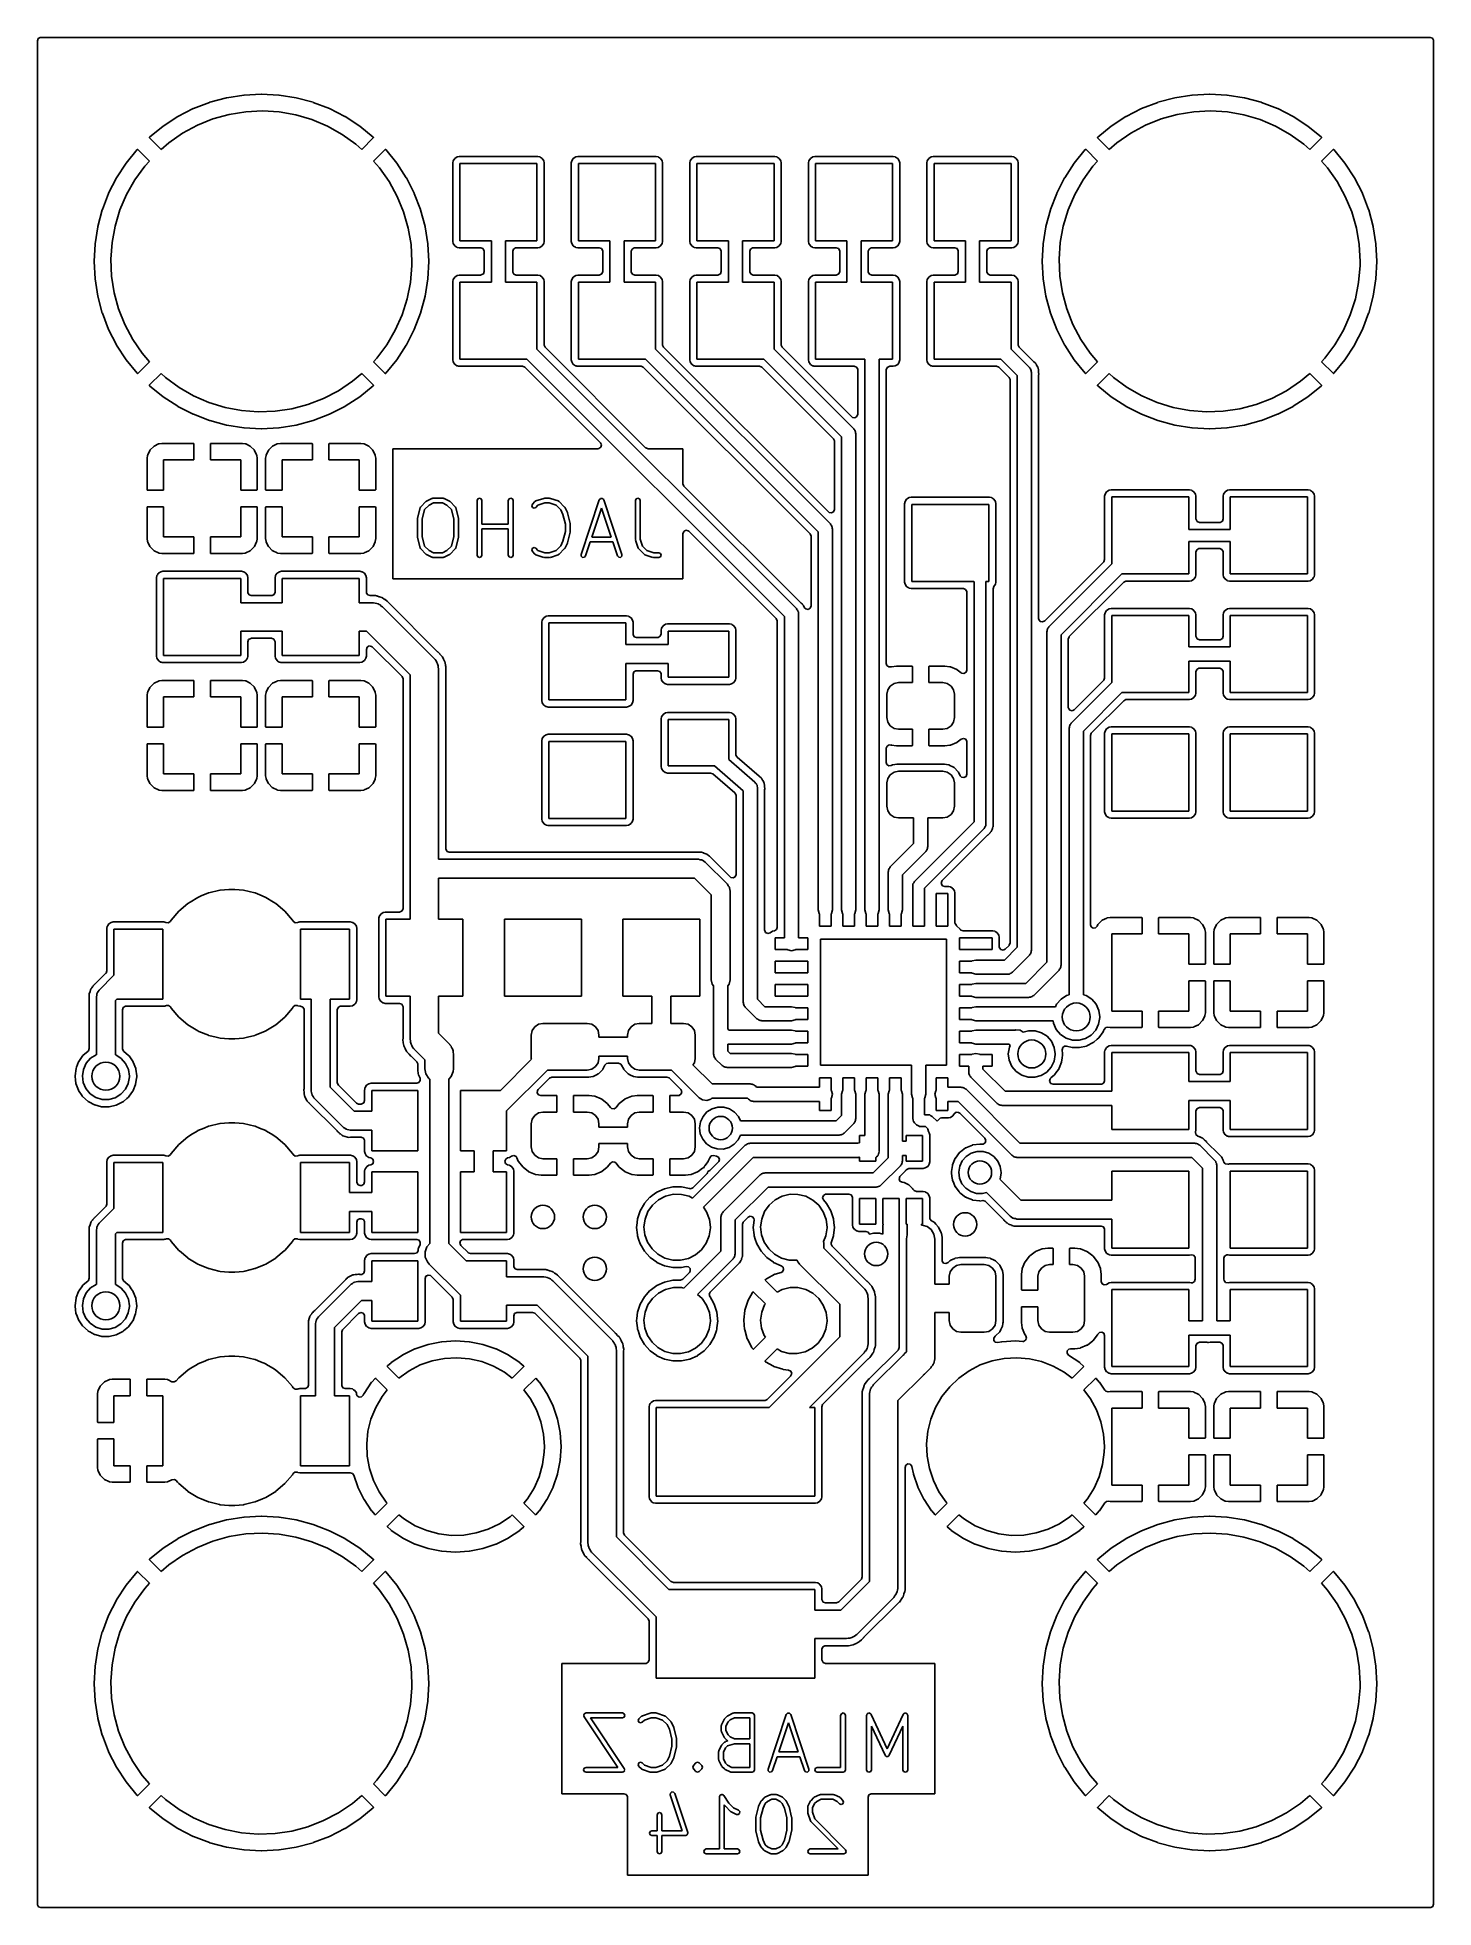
# Model space of a CAD drawing. Extents: x 5.26 to 6.44, y -4.92 to -3.34.
import ezdxf

# ---------------------------------------------------------------- set-up
doc = ezdxf.new("R2010")
doc.units = 0
doc.header["$MEASUREMENT"] = 0
doc.layers.add('BLACK', color=7, linetype='CONTINUOUS')

msp = doc.modelspace()

# ---------------------------------------------------------------- linework, layer by layer
at = {"layer": 'BLACK', "linetype": 'CONTINUOUS'}
for p, q in [((5.25818, -3.34604), (5.25993, -3.34503)), ((5.25993, -3.34503), (5.26044, -3.34498)), ((5.26044, -3.34498), (6.43256, -3.34498)), ((6.43256, -3.34498), (6.43446, -3.34568)), ((5.25748, -3.34794), (5.25818, -3.34604)), ((5.25748, -4.92006), (5.25748, -3.34794)), ((6.43446, -3.34568), (6.43547, -3.34743)), ((6.43547, -3.34743), (6.43552, -3.34794)), ((6.43552, -3.34794), (6.43552, -4.92006)), ((5.38902, -3.40508), (5.37599, -3.41172)), ((5.38916, -3.40501), (5.38902, -3.40508)), ((5.40281, -3.39977), (5.38916, -3.40501)), ((5.40295, -3.39973), (5.40281, -3.39977)), ((5.41708, -3.39594), (5.40295, -3.39973)), ((5.41723, -3.39591), (5.41708, -3.39594)), ((5.43167, -3.39362), (5.41723, -3.39591)), ((5.41923, -3.40996), (5.43322, -3.4077)), ((5.43182, -3.39361), (5.43167, -3.39362)), ((5.44642, -3.39284), (5.43182, -3.39361)), ((5.43322, -3.4077), (5.44739, -3.407)), ((5.44658, -3.39284), (5.44642, -3.39284)), ((5.46118, -3.39361), (5.44658, -3.39284)), ((5.44739, -3.407), (5.46154, -3.40789)), ((5.46133, -3.39362), (5.46118, -3.39361)), ((5.47577, -3.39591), (5.46133, -3.39362)), ((5.46154, -3.40789), (5.4755, -3.41036)), ((5.47592, -3.39594), (5.47577, -3.39591)), ((5.49005, -3.39973), (5.47592, -3.39594)), ((5.49019, -3.39977), (5.49005, -3.39973)), ((5.50384, -3.40501), (5.49019, -3.39977)), ((5.50398, -3.40508), (5.50384, -3.40501)), ((5.51701, -3.41172), (5.50398, -3.40508)), ((6.18902, -3.40508), (6.17599, -3.41172)), ((6.18916, -3.40501), (6.18902, -3.40508)), ((6.20281, -3.39977), (6.18916, -3.40501)), ((6.20295, -3.39973), (6.20281, -3.39977)), ((6.21708, -3.39594), (6.20295, -3.39973)), ((6.21723, -3.39591), (6.21708, -3.39594)), ((6.23167, -3.39362), (6.21723, -3.39591)), ((6.21923, -3.40996), (6.23322, -3.4077)), ((6.23182, -3.39361), (6.23167, -3.39362)), ((6.24642, -3.39284), (6.23182, -3.39361)), ((6.23322, -3.4077), (6.24739, -3.407)), ((6.24658, -3.39284), (6.24642, -3.39284)), ((6.26118, -3.39361), (6.24658, -3.39284)), ((6.24739, -3.407), (6.26154, -3.40789)), ((6.26133, -3.39362), (6.26118, -3.39361)), ((6.27577, -3.39591), (6.26133, -3.39362)), ((6.26154, -3.40789), (6.2755, -3.41036)), ((6.27592, -3.39594), (6.27577, -3.39591)), ((6.29005, -3.39973), (6.27592, -3.39594)), ((6.29019, -3.39977), (6.29005, -3.39973)), ((6.30384, -3.40501), (6.29019, -3.39977)), ((6.30398, -3.40508), (6.30384, -3.40501)), ((6.31701, -3.41172), (6.30398, -3.40508)), ((5.36347, -3.41985), (5.35212, -3.42904)), ((5.36359, -3.41976), (5.36347, -3.41985)), ((5.37585, -3.41179), (5.36359, -3.41976)), ((5.37599, -3.41172), (5.37585, -3.41179)), ((5.37995, -3.42583), (5.39243, -3.41909)), ((5.39243, -3.41909), (5.40557, -3.41378)), ((5.40557, -3.41378), (5.41923, -3.40996)), ((5.4755, -3.41036), (5.4891, -3.41436)), ((5.4891, -3.41436), (5.50217, -3.41985)), ((5.50217, -3.41985), (5.51455, -3.42677)), ((5.51715, -3.41179), (5.51701, -3.41172)), ((5.52941, -3.41976), (5.51715, -3.41179)), ((5.52953, -3.41985), (5.52941, -3.41976)), ((5.5409, -3.42905), (5.52953, -3.41985)), ((6.16347, -3.41985), (6.15212, -3.42904)), ((6.16359, -3.41976), (6.16347, -3.41985)), ((6.17585, -3.41179), (6.16359, -3.41976)), ((6.17599, -3.41172), (6.17585, -3.41179)), ((6.17995, -3.42583), (6.19243, -3.41909)), ((6.19243, -3.41909), (6.20557, -3.41378)), ((6.20557, -3.41378), (6.21923, -3.40996)), ((6.2755, -3.41036), (6.2891, -3.41436)), ((6.2891, -3.41436), (6.30217, -3.41985)), ((6.30217, -3.41985), (6.31455, -3.42677)), ((6.31715, -3.41179), (6.31701, -3.41172)), ((6.32941, -3.41976), (6.31715, -3.41179)), ((6.32953, -3.41985), (6.32941, -3.41976)), ((6.3409, -3.42905), (6.32953, -3.41985)), ((5.34155, -3.4396), (5.33235, -3.45097)), ((5.34163, -3.43951), (5.34155, -3.4396)), ((5.34187, -3.43945), (5.34163, -3.43951)), ((5.34225, -3.43963), (5.34187, -3.43945)), ((5.35203, -3.44941), (5.34225, -3.43963)), ((5.35212, -3.42904), (5.35195, -3.4294)), ((5.35195, -3.4294), (5.35201, -3.42963)), ((5.35201, -3.42963), (5.36191, -3.43953)), ((5.36191, -3.43953), (5.36831, -3.43392)), ((5.36831, -3.43392), (5.37995, -3.42583)), ((5.51455, -3.42677), (5.52608, -3.43502)), ((5.52608, -3.43502), (5.53109, -3.43953)), ((5.53109, -3.43953), (5.54087, -3.42975)), ((5.54087, -3.42975), (5.54104, -3.4294)), ((5.54099, -3.42913), (5.5409, -3.42905)), ((5.55087, -3.43951), (5.54097, -3.44941)), ((5.54105, -3.42936), (5.54099, -3.42913)), ((5.54104, -3.4294), (5.54105, -3.42936)), ((5.5511, -3.43945), (5.55087, -3.43951)), ((5.55146, -3.43962), (5.5511, -3.43945)), ((5.56065, -3.45097), (5.55146, -3.43962)), ((6.14155, -3.4396), (6.13235, -3.45097)), ((6.14163, -3.43951), (6.14155, -3.4396)), ((6.14187, -3.43945), (6.14163, -3.43951)), ((6.14225, -3.43963), (6.14187, -3.43945)), ((6.15203, -3.44941), (6.14225, -3.43963)), ((6.15212, -3.42904), (6.15195, -3.4294)), ((6.15195, -3.4294), (6.15201, -3.42963)), ((6.15201, -3.42963), (6.16191, -3.43953)), ((6.16191, -3.43953), (6.16831, -3.43392)), ((6.16831, -3.43392), (6.17995, -3.42583)), ((6.31455, -3.42677), (6.32608, -3.43502)), ((6.32608, -3.43502), (6.33109, -3.43953)), ((6.33109, -3.43953), (6.34087, -3.42975)), ((6.34087, -3.42975), (6.34105, -3.42936)), ((6.34099, -3.42913), (6.3409, -3.42905)), ((6.35087, -3.43951), (6.34097, -3.44941)), ((6.34105, -3.42936), (6.34099, -3.42913)), ((6.3511, -3.43945), (6.35087, -3.43951)), ((6.35146, -3.43962), (6.3511, -3.43945)), ((6.36065, -3.45097), (6.35146, -3.43962)), ((5.33226, -3.45109), (5.32429, -3.46335)), ((5.33235, -3.45097), (5.33226, -3.45109)), ((5.33975, -3.4652), (5.34808, -3.45373)), ((5.34808, -3.45373), (5.35203, -3.44941)), ((5.54097, -3.44941), (5.54603, -3.45511)), ((5.54603, -3.45511), (5.5542, -3.4667)), ((5.56074, -3.45109), (5.56065, -3.45097)), ((5.56871, -3.46335), (5.56074, -3.45109)), ((5.60833, -3.44915), (5.60798, -3.45091)), ((5.60798, -3.45091), (5.60798, -3.51709)), ((5.60966, -3.44716), (5.60833, -3.44915)), ((5.61165, -3.44583), (5.60966, -3.44716)), ((5.61341, -3.44548), (5.61165, -3.44583)), ((5.6465, -3.44548), (5.61341, -3.44548)), ((5.614, -3.5165), (5.614, -3.4515)), ((5.614, -3.4515), (5.679, -3.4515)), ((5.67959, -3.44548), (5.6465, -3.44548)), ((5.679, -3.4515), (5.679, -3.5165)), ((5.68135, -3.44583), (5.67959, -3.44548)), ((5.68159, -3.44599), (5.68135, -3.44583)), ((5.68334, -3.44716), (5.68159, -3.44599)), ((5.68159, -3.44599), (5.68159, -3.44599)), ((5.68467, -3.44915), (5.68334, -3.44716)), ((5.68502, -3.45091), (5.68467, -3.44915)), ((5.68502, -3.51709), (5.68502, -3.45091)), ((5.70833, -3.44915), (5.70798, -3.45091)), ((5.70798, -3.45091), (5.70798, -3.51709)), ((5.70966, -3.44716), (5.70833, -3.44915)), ((5.71165, -3.44583), (5.70966, -3.44716)), ((5.71341, -3.44548), (5.71165, -3.44583)), ((5.7465, -3.44548), (5.71341, -3.44548)), ((5.714, -3.5165), (5.714, -3.4515)), ((5.714, -3.4515), (5.779, -3.4515)), ((5.77959, -3.44548), (5.7465, -3.44548)), ((5.779, -3.4515), (5.779, -3.5165)), ((5.78135, -3.44583), (5.77959, -3.44548)), ((5.78159, -3.44599), (5.78135, -3.44583)), ((5.78334, -3.44716), (5.78159, -3.44599)), ((5.78159, -3.44599), (5.78159, -3.44599)), ((5.78467, -3.44915), (5.78334, -3.44716)), ((5.78502, -3.45091), (5.78467, -3.44915)), ((5.78502, -3.51709), (5.78502, -3.45091)), ((5.80833, -3.44915), (5.80798, -3.45091)), ((5.80798, -3.45091), (5.80798, -3.51709)), ((5.80966, -3.44716), (5.80833, -3.44915)), ((5.81165, -3.44583), (5.80966, -3.44716)), ((5.81341, -3.44548), (5.81165, -3.44583)), ((5.8465, -3.44548), (5.81341, -3.44548)), ((5.814, -3.5165), (5.814, -3.4515)), ((5.814, -3.4515), (5.879, -3.4515)), ((5.87959, -3.44548), (5.8465, -3.44548)), ((5.879, -3.4515), (5.879, -3.5165)), ((5.88135, -3.44583), (5.87959, -3.44548)), ((5.88159, -3.44599), (5.88135, -3.44583)), ((5.88334, -3.44716), (5.88159, -3.44599)), ((5.88159, -3.44599), (5.88159, -3.44599)), ((5.88467, -3.44915), (5.88334, -3.44716)), ((5.88502, -3.45091), (5.88467, -3.44915)), ((5.88502, -3.51709), (5.88502, -3.45091)), ((5.90833, -3.44915), (5.90798, -3.45091)), ((5.90798, -3.45091), (5.90798, -3.51709)), ((5.90966, -3.44716), (5.90833, -3.44915)), ((5.91165, -3.44583), (5.90966, -3.44716)), ((5.91341, -3.44548), (5.91165, -3.44583)), ((5.9465, -3.44548), (5.91341, -3.44548)), ((5.914, -3.5165), (5.914, -3.4515)), ((5.914, -3.4515), (5.979, -3.4515)), ((5.97959, -3.44548), (5.9465, -3.44548)), ((5.979, -3.4515), (5.979, -3.5165)), ((5.98135, -3.44583), (5.97959, -3.44548)), ((5.98159, -3.44599), (5.98135, -3.44583)), ((5.98334, -3.44716), (5.98159, -3.44599)), ((5.98159, -3.44599), (5.98159, -3.44599)), ((5.98467, -3.44915), (5.98334, -3.44716)), ((5.98502, -3.45091), (5.98467, -3.44915)), ((5.98502, -3.51709), (5.98502, -3.45091)), ((6.00833, -3.44915), (6.00798, -3.45091)), ((6.00798, -3.45091), (6.00798, -3.51709)), ((6.00966, -3.44716), (6.00833, -3.44915)), ((6.01165, -3.44583), (6.00966, -3.44716)), ((6.01341, -3.44548), (6.01165, -3.44583)), ((6.0465, -3.44548), (6.01341, -3.44548)), ((6.014, -3.5165), (6.014, -3.4515)), ((6.014, -3.4515), (6.079, -3.4515)), ((6.07959, -3.44548), (6.0465, -3.44548)), ((6.079, -3.4515), (6.079, -3.5165)), ((6.08135, -3.44583), (6.07959, -3.44548)), ((6.08159, -3.44599), (6.08135, -3.44583)), ((6.08334, -3.44716), (6.08159, -3.44599)), ((6.08159, -3.44599), (6.08159, -3.44599)), ((6.08467, -3.44915), (6.08334, -3.44716)), ((6.08502, -3.45091), (6.08467, -3.44915)), ((6.08502, -3.51709), (6.08502, -3.45091)), ((6.13226, -3.45109), (6.12429, -3.46335)), ((6.13235, -3.45097), (6.13226, -3.45109)), ((6.13975, -3.4652), (6.14808, -3.45373)), ((6.14808, -3.45373), (6.15203, -3.44941)), ((6.34097, -3.44941), (6.34603, -3.45511)), ((6.34603, -3.45511), (6.3542, -3.4667)), ((6.36074, -3.45109), (6.36065, -3.45097)), ((6.36871, -3.46335), (6.36074, -3.45109)), ((5.32422, -3.46349), (5.31758, -3.47652)), ((5.32429, -3.46335), (5.32422, -3.46349)), ((5.33274, -3.47753), (5.33975, -3.4652)), ((5.5542, -3.4667), (5.56103, -3.47913)), ((5.56878, -3.46349), (5.56871, -3.46335)), ((5.57542, -3.47652), (5.56878, -3.46349)), ((6.12422, -3.46349), (6.11758, -3.47652)), ((6.12429, -3.46335), (6.12422, -3.46349)), ((6.13274, -3.47753), (6.13975, -3.4652)), ((6.3542, -3.4667), (6.36103, -3.47913)), ((6.36878, -3.46349), (6.36871, -3.46335)), ((6.37542, -3.47652), (6.36878, -3.46349)), ((5.31751, -3.47666), (5.31227, -3.49031)), ((5.31758, -3.47652), (5.31751, -3.47666)), ((5.32716, -3.49056), (5.33274, -3.47753)), ((5.56103, -3.47913), (5.56644, -3.49223)), ((5.57549, -3.47666), (5.57542, -3.47652)), ((5.58073, -3.49031), (5.57549, -3.47666)), ((6.11751, -3.47666), (6.11227, -3.49031)), ((6.11758, -3.47652), (6.11751, -3.47666)), ((6.12716, -3.49056), (6.13274, -3.47753)), ((6.36103, -3.47913), (6.36644, -3.49223)), ((6.37549, -3.47666), (6.37542, -3.47652)), ((6.38073, -3.49031), (6.37549, -3.47666)), ((5.31223, -3.49045), (5.30844, -3.50458)), ((5.31227, -3.49031), (5.31223, -3.49045)), ((5.32306, -3.50414), (5.32716, -3.49056)), ((5.56644, -3.49223), (5.57034, -3.50586)), ((5.58077, -3.49045), (5.58073, -3.49031)), ((5.58456, -3.50458), (5.58077, -3.49045)), ((6.11223, -3.49045), (6.10844, -3.50458)), ((6.11227, -3.49031), (6.11223, -3.49045)), ((6.12306, -3.50414), (6.12716, -3.49056)), ((6.36644, -3.49223), (6.37034, -3.50586)), ((6.38077, -3.49045), (6.38073, -3.49031)), ((6.38456, -3.50458), (6.38077, -3.49045)), ((5.30841, -3.50473), (5.30612, -3.51917)), ((5.30844, -3.50458), (5.30841, -3.50473)), ((5.31951, -3.53223), (5.3205, -3.51808)), ((5.3205, -3.51808), (5.32306, -3.50414)), ((5.57034, -3.50586), (5.57271, -3.51984)), ((5.58459, -3.50473), (5.58456, -3.50458)), ((5.58688, -3.51917), (5.58459, -3.50473)), ((5.60798, -3.51709), (5.60833, -3.51885)), ((5.60833, -3.51885), (5.60966, -3.52084)), ((5.6405, -3.5165), (5.614, -3.5165)), ((5.6405, -3.5515), (5.6405, -3.5165)), ((5.679, -3.5165), (5.6525, -3.5165)), ((5.6525, -3.5165), (5.6525, -3.5515)), ((5.68334, -3.52084), (5.68467, -3.51885)), ((5.68467, -3.51885), (5.68502, -3.51709)), ((5.70798, -3.51709), (5.70833, -3.51885)), ((5.70833, -3.51885), (5.70966, -3.52084)), ((5.7405, -3.5165), (5.714, -3.5165)), ((5.7405, -3.5515), (5.7405, -3.5165)), ((5.779, -3.5165), (5.7525, -3.5165)), ((5.7525, -3.5165), (5.7525, -3.5515)), ((5.78334, -3.52084), (5.78467, -3.51885)), ((5.78467, -3.51885), (5.78502, -3.51709)), ((5.80798, -3.51709), (5.80833, -3.51885)), ((5.80833, -3.51885), (5.80966, -3.52084)), ((5.8405, -3.5165), (5.814, -3.5165)), ((5.8405, -3.5515), (5.8405, -3.5165)), ((5.879, -3.5165), (5.8525, -3.5165)), ((5.8525, -3.5165), (5.8525, -3.5515)), ((5.88334, -3.52084), (5.88467, -3.51885)), ((5.88467, -3.51885), (5.88502, -3.51709)), ((5.90798, -3.51709), (5.90833, -3.51885)), ((5.90833, -3.51885), (5.90966, -3.52084)), ((5.9405, -3.5165), (5.914, -3.5165)), ((5.9405, -3.5515), (5.9405, -3.5165)), ((5.979, -3.5165), (5.9525, -3.5165)), ((5.9525, -3.5165), (5.9525, -3.5515)), ((5.98334, -3.52084), (5.98467, -3.51885)), ((5.98467, -3.51885), (5.98502, -3.51709)), ((6.00798, -3.51709), (6.00833, -3.51885)), ((6.00833, -3.51885), (6.00966, -3.52084)), ((6.0405, -3.5165), (6.014, -3.5165)), ((6.0405, -3.5515), (6.0405, -3.5165)), ((6.079, -3.5165), (6.0525, -3.5165)), ((6.0525, -3.5165), (6.0525, -3.5515)), ((6.08334, -3.52084), (6.08467, -3.51885)), ((6.08467, -3.51885), (6.08502, -3.51709)), ((6.10841, -3.50473), (6.10612, -3.51917)), ((6.10844, -3.50458), (6.10841, -3.50473)), ((6.11951, -3.53223), (6.1205, -3.51808)), ((6.1205, -3.51808), (6.12306, -3.50414)), ((6.37034, -3.50586), (6.37271, -3.51984)), ((6.38459, -3.50473), (6.38456, -3.50458)), ((6.38688, -3.51917), (6.38459, -3.50473)), ((5.30611, -3.51932), (5.30534, -3.53392)), ((5.30534, -3.53392), (5.30534, -3.53408)), ((5.30534, -3.53408), (5.30611, -3.54868)), ((5.30612, -3.51917), (5.30611, -3.51932)), ((5.32011, -3.54639), (5.31951, -3.53223)), ((5.57271, -3.51984), (5.5735, -3.534)), ((5.5735, -3.534), (5.57345, -3.53755)), ((5.58689, -3.51932), (5.58688, -3.51917)), ((5.58766, -3.53392), (5.58689, -3.51932)), ((5.58689, -3.54868), (5.58766, -3.53408)), ((5.58766, -3.53408), (5.58766, -3.53392)), ((5.60966, -3.52084), (5.6099, -3.521)), ((5.6099, -3.521), (5.61141, -3.52201)), ((5.61141, -3.52201), (5.61141, -3.52201)), ((5.61141, -3.52201), (5.61165, -3.52217)), ((5.61165, -3.52217), (5.61341, -3.52252)), ((5.61341, -3.52252), (5.63152, -3.52252)), ((5.63152, -3.52252), (5.63342, -3.52321)), ((5.63342, -3.52321), (5.63444, -3.52497)), ((5.63444, -3.52497), (5.63448, -3.52548)), ((5.63448, -3.52548), (5.63448, -3.54252)), ((5.65852, -3.52548), (5.65921, -3.52358)), ((5.65852, -3.54252), (5.65852, -3.52548)), ((5.65921, -3.52358), (5.66097, -3.52256)), ((5.66097, -3.52256), (5.66148, -3.52252)), ((5.66148, -3.52252), (5.67959, -3.52252)), ((5.67959, -3.52252), (5.68135, -3.52217)), ((5.68135, -3.52217), (5.68334, -3.52084)), ((5.70966, -3.52084), (5.7099, -3.521)), ((5.7099, -3.521), (5.71141, -3.52201)), ((5.71141, -3.52201), (5.71141, -3.52201)), ((5.71141, -3.52201), (5.71165, -3.52217)), ((5.71165, -3.52217), (5.71341, -3.52252)), ((5.71341, -3.52252), (5.73152, -3.52252)), ((5.73152, -3.52252), (5.73342, -3.52321)), ((5.73342, -3.52321), (5.73444, -3.52497)), ((5.73444, -3.52497), (5.73448, -3.52548)), ((5.73448, -3.52548), (5.73448, -3.54252)), ((5.75852, -3.52548), (5.75921, -3.52358)), ((5.75852, -3.54252), (5.75852, -3.52548)), ((5.75921, -3.52358), (5.76097, -3.52256)), ((5.76097, -3.52256), (5.76148, -3.52252)), ((5.76148, -3.52252), (5.77959, -3.52252)), ((5.77959, -3.52252), (5.78135, -3.52217)), ((5.78135, -3.52217), (5.78334, -3.52084)), ((5.80966, -3.52084), (5.8099, -3.521)), ((5.8099, -3.521), (5.81141, -3.52201)), ((5.81141, -3.52201), (5.81141, -3.52201)), ((5.81141, -3.52201), (5.81165, -3.52217)), ((5.81165, -3.52217), (5.81341, -3.52252)), ((5.81341, -3.52252), (5.83152, -3.52252)), ((5.83152, -3.52252), (5.83342, -3.52321)), ((5.83342, -3.52321), (5.83444, -3.52497)), ((5.83444, -3.52497), (5.83448, -3.52548)), ((5.83448, -3.52548), (5.83448, -3.54252)), ((5.85852, -3.52548), (5.85921, -3.52358)), ((5.85852, -3.54252), (5.85852, -3.52548)), ((5.85921, -3.52358), (5.86097, -3.52256)), ((5.86097, -3.52256), (5.86148, -3.52252)), ((5.86148, -3.52252), (5.87959, -3.52252)), ((5.87959, -3.52252), (5.88135, -3.52217)), ((5.88135, -3.52217), (5.88334, -3.52084)), ((5.90966, -3.52084), (5.9099, -3.521)), ((5.9099, -3.521), (5.91141, -3.52201)), ((5.91141, -3.52201), (5.91141, -3.52201)), ((5.91141, -3.52201), (5.91165, -3.52217)), ((5.91165, -3.52217), (5.91341, -3.52252)), ((5.91341, -3.52252), (5.93152, -3.52252)), ((5.93152, -3.52252), (5.93342, -3.52321)), ((5.93342, -3.52321), (5.93444, -3.52497)), ((5.93444, -3.52497), (5.93448, -3.52548)), ((5.93448, -3.52548), (5.93448, -3.54252)), ((5.95852, -3.52548), (5.95921, -3.52358)), ((5.95852, -3.54252), (5.95852, -3.52548)), ((5.95921, -3.52358), (5.96097, -3.52256)), ((5.96097, -3.52256), (5.96148, -3.52252)), ((5.96148, -3.52252), (5.97959, -3.52252)), ((5.97959, -3.52252), (5.98135, -3.52217)), ((5.98135, -3.52217), (5.98334, -3.52084)), ((6.00966, -3.52084), (6.0099, -3.521)), ((6.0099, -3.521), (6.01141, -3.52201)), ((6.01141, -3.52201), (6.01141, -3.52201)), ((6.01141, -3.52201), (6.01165, -3.52217)), ((6.01165, -3.52217), (6.01341, -3.52252)), ((6.01341, -3.52252), (6.03152, -3.52252)), ((6.03152, -3.52252), (6.03342, -3.52321)), ((6.03342, -3.52321), (6.03444, -3.52497)), ((6.03444, -3.52497), (6.03448, -3.52548)), ((6.03448, -3.52548), (6.03448, -3.54252)), ((6.05852, -3.52548), (6.05921, -3.52358)), ((6.05852, -3.54252), (6.05852, -3.52548)), ((6.05921, -3.52358), (6.06097, -3.52256)), ((6.06097, -3.52256), (6.06148, -3.52252)), ((6.06148, -3.52252), (6.07959, -3.52252)), ((6.07959, -3.52252), (6.08135, -3.52217)), ((6.08135, -3.52217), (6.08334, -3.52084)), ((6.10611, -3.51932), (6.10534, -3.53392)), ((6.10534, -3.53392), (6.10534, -3.53408)), ((6.10534, -3.53408), (6.10611, -3.54868)), ((6.10612, -3.51917), (6.10611, -3.51932)), ((6.12011, -3.54639), (6.11951, -3.53223)), ((6.37271, -3.51984), (6.3735, -3.534)), ((6.3735, -3.534), (6.37345, -3.53755)), ((6.38689, -3.51932), (6.38688, -3.51917)), ((6.38766, -3.53392), (6.38689, -3.51932)), ((6.38689, -3.54868), (6.38766, -3.53408)), ((6.38766, -3.53408), (6.38766, -3.53392)), ((5.30611, -3.54868), (5.30612, -3.54883)), ((5.30612, -3.54883), (5.30841, -3.56327)), ((5.32228, -3.5604), (5.32011, -3.54639)), ((5.57345, -3.53755), (5.57226, -3.55167)), ((5.58459, -3.56327), (5.58688, -3.54883)), ((5.58688, -3.54883), (5.58689, -3.54868)), ((5.60833, -3.54915), (5.60798, -3.55091)), ((5.60966, -3.54716), (5.60833, -3.54915)), ((5.61165, -3.54583), (5.60966, -3.54716)), ((5.61341, -3.54548), (5.61165, -3.54583)), ((5.63152, -3.54548), (5.61341, -3.54548)), ((5.63203, -3.54544), (5.63152, -3.54548)), ((5.63379, -3.54442), (5.63203, -3.54544)), ((5.63448, -3.54252), (5.63379, -3.54442)), ((5.65856, -3.54303), (5.65852, -3.54252)), ((5.65958, -3.54479), (5.65856, -3.54303)), ((5.66148, -3.54548), (5.65958, -3.54479)), ((5.67959, -3.54548), (5.66148, -3.54548)), ((5.68135, -3.54583), (5.67959, -3.54548)), ((5.68159, -3.54599), (5.68135, -3.54583)), ((5.68334, -3.54716), (5.68159, -3.54599)), ((5.68159, -3.54599), (5.68159, -3.54599)), ((5.68467, -3.54915), (5.68334, -3.54716)), ((5.68502, -3.55091), (5.68467, -3.54915)), ((5.70833, -3.54915), (5.70798, -3.55091)), ((5.70966, -3.54716), (5.70833, -3.54915)), ((5.71165, -3.54583), (5.70966, -3.54716)), ((5.71341, -3.54548), (5.71165, -3.54583)), ((5.73152, -3.54548), (5.71341, -3.54548)), ((5.73203, -3.54544), (5.73152, -3.54548)), ((5.73379, -3.54442), (5.73203, -3.54544)), ((5.73448, -3.54252), (5.73379, -3.54442)), ((5.75856, -3.54303), (5.75852, -3.54252)), ((5.75958, -3.54479), (5.75856, -3.54303)), ((5.76148, -3.54548), (5.75958, -3.54479)), ((5.77959, -3.54548), (5.76148, -3.54548)), ((5.78135, -3.54583), (5.77959, -3.54548)), ((5.78159, -3.54599), (5.78135, -3.54583)), ((5.78334, -3.54716), (5.78159, -3.54599)), ((5.78159, -3.54599), (5.78159, -3.54599)), ((5.78467, -3.54915), (5.78334, -3.54716)), ((5.78502, -3.55091), (5.78467, -3.54915)), ((5.80833, -3.54915), (5.80798, -3.55091)), ((5.80966, -3.54716), (5.80833, -3.54915)), ((5.81165, -3.54583), (5.80966, -3.54716)), ((5.81341, -3.54548), (5.81165, -3.54583)), ((5.83152, -3.54548), (5.81341, -3.54548)), ((5.83203, -3.54544), (5.83152, -3.54548)), ((5.83379, -3.54442), (5.83203, -3.54544)), ((5.83448, -3.54252), (5.83379, -3.54442)), ((5.85856, -3.54303), (5.85852, -3.54252)), ((5.85958, -3.54479), (5.85856, -3.54303)), ((5.86148, -3.54548), (5.85958, -3.54479)), ((5.87959, -3.54548), (5.86148, -3.54548)), ((5.88135, -3.54583), (5.87959, -3.54548)), ((5.88159, -3.54599), (5.88135, -3.54583)), ((5.88334, -3.54716), (5.88159, -3.54599)), ((5.88159, -3.54599), (5.88159, -3.54599)), ((5.88467, -3.54915), (5.88334, -3.54716)), ((5.88502, -3.55091), (5.88467, -3.54915)), ((5.90833, -3.54915), (5.90798, -3.55091)), ((5.90966, -3.54716), (5.90833, -3.54915)), ((5.91165, -3.54583), (5.90966, -3.54716)), ((5.91341, -3.54548), (5.91165, -3.54583)), ((5.93152, -3.54548), (5.91341, -3.54548)), ((5.93203, -3.54544), (5.93152, -3.54548)), ((5.93379, -3.54442), (5.93203, -3.54544)), ((5.93448, -3.54252), (5.93379, -3.54442)), ((5.95856, -3.54303), (5.95852, -3.54252)), ((5.95958, -3.54479), (5.95856, -3.54303)), ((5.96148, -3.54548), (5.95958, -3.54479)), ((5.97959, -3.54548), (5.96148, -3.54548)), ((5.98135, -3.54583), (5.97959, -3.54548)), ((5.98159, -3.54599), (5.98135, -3.54583)), ((5.98334, -3.54716), (5.98159, -3.54599)), ((5.98159, -3.54599), (5.98159, -3.54599)), ((5.98467, -3.54915), (5.98334, -3.54716)), ((5.98502, -3.55091), (5.98467, -3.54915)), ((6.00833, -3.54915), (6.00798, -3.55091)), ((6.00966, -3.54716), (6.00833, -3.54915)), ((6.01165, -3.54583), (6.00966, -3.54716)), ((6.01341, -3.54548), (6.01165, -3.54583)), ((6.03152, -3.54548), (6.01341, -3.54548)), ((6.03203, -3.54544), (6.03152, -3.54548)), ((6.03379, -3.54442), (6.03203, -3.54544)), ((6.03448, -3.54252), (6.03379, -3.54442)), ((6.05856, -3.54303), (6.05852, -3.54252)), ((6.05958, -3.54479), (6.05856, -3.54303)), ((6.06148, -3.54548), (6.05958, -3.54479)), ((6.07959, -3.54548), (6.06148, -3.54548)), ((6.08135, -3.54583), (6.07959, -3.54548)), ((6.08159, -3.54599), (6.08135, -3.54583)), ((6.08334, -3.54716), (6.08159, -3.54599)), ((6.08159, -3.54599), (6.08159, -3.54599)), ((6.08467, -3.54915), (6.08334, -3.54716)), ((6.08502, -3.55091), (6.08467, -3.54915)), ((6.10611, -3.54868), (6.10612, -3.54883)), ((6.10612, -3.54883), (6.10841, -3.56327)), ((6.12228, -3.5604), (6.12011, -3.54639)), ((6.37345, -3.53755), (6.37226, -3.55167)), ((6.38459, -3.56327), (6.38688, -3.54883)), ((6.38688, -3.54883), (6.38689, -3.54868)), ((5.30841, -3.56327), (5.30844, -3.56342)), ((5.30844, -3.56342), (5.31223, -3.57755)), ((5.32599, -3.57409), (5.32228, -3.5604)), ((5.56951, -3.56558), (5.56522, -3.5791)), ((5.57226, -3.55167), (5.56951, -3.56558)), ((5.58077, -3.57755), (5.58456, -3.56342)), ((5.58456, -3.56342), (5.58459, -3.56327)), ((5.60798, -3.55091), (5.60798, -3.61709)), ((5.614, -3.6165), (5.614, -3.5515)), ((5.614, -3.5515), (5.6405, -3.5515)), ((5.6525, -3.5515), (5.679, -3.5515)), ((5.679, -3.5515), (5.679, -3.60801)), ((5.68502, -3.55105), (5.68502, -3.55091)), ((5.68502, -3.60429), (5.68502, -3.55105)), ((5.70798, -3.55091), (5.70798, -3.61709)), ((5.714, -3.6165), (5.714, -3.5515)), ((5.714, -3.5515), (5.7405, -3.5515)), ((5.7525, -3.5515), (5.779, -3.5515)), ((5.779, -3.5515), (5.779, -3.60801)), ((5.78502, -3.55105), (5.78502, -3.55091)), ((5.78502, -3.60429), (5.78502, -3.55105)), ((5.80798, -3.55091), (5.80798, -3.61709)), ((5.814, -3.6165), (5.814, -3.5515)), ((5.814, -3.5515), (5.8405, -3.5515)), ((5.8525, -3.5515), (5.879, -3.5515)), ((5.879, -3.5515), (5.879, -3.60801)), ((5.88502, -3.55105), (5.88502, -3.55091)), ((5.88502, -3.60429), (5.88502, -3.55105)), ((5.90798, -3.55091), (5.90798, -3.61709)), ((5.914, -3.6165), (5.914, -3.5515)), ((5.914, -3.5515), (5.9405, -3.5515)), ((5.9525, -3.5515), (5.979, -3.5515)), ((5.979, -3.5515), (5.979, -3.6165)), ((5.98502, -3.61709), (5.98502, -3.55091)), ((6.00798, -3.55091), (6.00798, -3.61709)), ((6.014, -3.6165), (6.014, -3.5515)), ((6.014, -3.5515), (6.0405, -3.5515)), ((6.0525, -3.5515), (6.079, -3.5515)), ((6.079, -3.5515), (6.079, -3.60801)), ((6.08502, -3.55105), (6.08502, -3.55091)), ((6.08502, -3.60429), (6.08502, -3.55105)), ((6.10841, -3.56327), (6.10844, -3.56342)), ((6.10844, -3.56342), (6.11223, -3.57755)), ((6.12599, -3.57409), (6.12228, -3.5604)), ((6.36951, -3.56558), (6.36522, -3.5791)), ((6.37226, -3.55167), (6.36951, -3.56558)), ((6.38077, -3.57755), (6.38456, -3.56342)), ((6.38456, -3.56342), (6.38459, -3.56327)), ((5.31223, -3.57755), (5.31227, -3.57769)), ((5.31227, -3.57769), (5.31751, -3.59134)), ((5.33121, -3.58727), (5.32599, -3.57409)), ((5.56522, -3.5791), (5.55946, -3.59205)), ((5.57549, -3.59134), (5.58073, -3.57769)), ((5.58073, -3.57769), (5.58077, -3.57755)), ((6.11223, -3.57755), (6.11227, -3.57769)), ((6.11227, -3.57769), (6.11751, -3.59134)), ((6.13121, -3.58727), (6.12599, -3.57409)), ((6.36522, -3.5791), (6.35946, -3.59205)), ((6.37549, -3.59134), (6.38073, -3.57769)), ((6.38073, -3.57769), (6.38077, -3.57755)), ((5.31751, -3.59134), (5.31758, -3.59148)), ((5.31758, -3.59148), (5.32422, -3.60451)), ((5.33787, -3.59979), (5.33121, -3.58727)), ((5.55946, -3.59205), (5.55228, -3.60428)), ((5.56878, -3.60451), (5.57542, -3.59148)), ((5.57542, -3.59148), (5.57549, -3.59134)), ((6.11751, -3.59134), (6.11758, -3.59148)), ((6.11758, -3.59148), (6.12422, -3.60451)), ((6.13787, -3.59979), (6.13121, -3.58727)), ((6.35946, -3.59205), (6.35228, -3.60428)), ((6.36878, -3.60451), (6.37542, -3.59148)), ((6.37542, -3.59148), (6.37549, -3.59134)), ((5.32422, -3.60451), (5.32429, -3.60465)), ((5.32429, -3.60465), (5.33226, -3.61691)), ((5.34588, -3.61149), (5.33787, -3.59979)), ((5.35202, -3.6186), (5.34588, -3.61149)), ((5.55228, -3.60428), (5.54379, -3.61563)), ((5.56074, -3.61691), (5.56871, -3.60465)), ((5.56871, -3.60465), (5.56878, -3.60451)), ((5.679, -3.60801), (5.89799, -3.827)), ((5.68503, -3.60455), (5.68502, -3.60429)), ((5.68589, -3.60639), (5.68503, -3.60455)), ((5.77067, -3.69117), (5.68589, -3.60639)), ((5.779, -3.60801), (5.92653, -3.75554)), ((5.78503, -3.60455), (5.78502, -3.60429)), ((5.78589, -3.60639), (5.78503, -3.60455)), ((5.9249, -3.7454), (5.78589, -3.60639)), ((5.879, -3.60801), (5.94622, -3.67523)), ((5.88503, -3.60455), (5.88502, -3.60429)), ((5.88589, -3.60639), (5.88503, -3.60455)), ((5.94458, -3.66509), (5.88589, -3.60639)), ((6.079, -3.60801), (6.09449, -3.62351)), ((6.08503, -3.60455), (6.08502, -3.60429)), ((6.08589, -3.60639), (6.08503, -3.60455)), ((6.09802, -3.61853), (6.08589, -3.60639)), ((6.12422, -3.60451), (6.12429, -3.60465)), ((6.12429, -3.60465), (6.13226, -3.61691)), ((6.14588, -3.61149), (6.13787, -3.59979)), ((6.15202, -3.6186), (6.14588, -3.61149)), ((6.35228, -3.60428), (6.34379, -3.61563)), ((6.36074, -3.61691), (6.36871, -3.60465)), ((6.36871, -3.60465), (6.36878, -3.60451)), ((5.33226, -3.61691), (5.33235, -3.61703)), ((5.33235, -3.61703), (5.34154, -3.62838)), ((5.34154, -3.62838), (5.3419, -3.62855)), ((5.3419, -3.62855), (5.34213, -3.62849)), ((5.34213, -3.62849), (5.35202, -3.6186)), ((5.3619, -3.62848), (5.35213, -3.63825)), ((5.36555, -3.63186), (5.3619, -3.62848)), ((5.53112, -3.62849), (5.52328, -3.63516)), ((5.54099, -3.63837), (5.53112, -3.62849)), ((5.54379, -3.61563), (5.54099, -3.61861)), ((5.54099, -3.61861), (5.55075, -3.62837)), ((5.55075, -3.62837), (5.55113, -3.62855)), ((5.55113, -3.62855), (5.55137, -3.62849)), ((5.55137, -3.62849), (5.55145, -3.6284)), ((5.55145, -3.6284), (5.56065, -3.61703)), ((5.56065, -3.61703), (5.56074, -3.61691)), ((5.60798, -3.61709), (5.60833, -3.61885)), ((5.60833, -3.61885), (5.60966, -3.62084)), ((5.60966, -3.62084), (5.6099, -3.621)), ((5.6099, -3.621), (5.61141, -3.62201)), ((5.61141, -3.62201), (5.61141, -3.62201)), ((5.61141, -3.62201), (5.61165, -3.62217)), ((5.61165, -3.62217), (5.61194, -3.62223)), ((5.61194, -3.62223), (5.6127, -3.62238)), ((5.6127, -3.62238), (5.61341, -3.62252)), ((5.61341, -3.62252), (5.6192, -3.62252)), ((5.67051, -3.6165), (5.614, -3.6165)), ((5.6192, -3.62252), (5.66679, -3.62252)), ((5.66679, -3.62252), (5.6687, -3.62321)), ((5.6687, -3.62321), (5.66889, -3.62339)), ((5.66889, -3.62339), (5.73248, -3.68698)), ((5.88774, -3.83373), (5.67051, -3.6165)), ((5.70798, -3.61709), (5.70833, -3.61885)), ((5.70833, -3.61885), (5.70966, -3.62084)), ((5.70966, -3.62084), (5.7099, -3.621)), ((5.7099, -3.621), (5.71141, -3.62201)), ((5.71141, -3.62201), (5.71141, -3.62201)), ((5.71141, -3.62201), (5.71165, -3.62217)), ((5.71165, -3.62217), (5.71194, -3.62223)), ((5.71194, -3.62223), (5.7127, -3.62238)), ((5.7127, -3.62238), (5.71341, -3.62252)), ((5.71341, -3.62252), (5.7192, -3.62252)), ((5.77051, -3.6165), (5.714, -3.6165)), ((5.7192, -3.62252), (5.76679, -3.62252)), ((5.76679, -3.62252), (5.7687, -3.62321)), ((5.7687, -3.62321), (5.76889, -3.62339)), ((5.76889, -3.62339), (5.9094, -3.7639)), ((5.91629, -3.76227), (5.77051, -3.6165)), ((5.80798, -3.61709), (5.80833, -3.61885)), ((5.80833, -3.61885), (5.80966, -3.62084)), ((5.80966, -3.62084), (5.8099, -3.621)), ((5.8099, -3.621), (5.81141, -3.62201)), ((5.81141, -3.62201), (5.81141, -3.62201)), ((5.81141, -3.62201), (5.81165, -3.62217)), ((5.81165, -3.62217), (5.81194, -3.62223)), ((5.81194, -3.62223), (5.8127, -3.62238)), ((5.8127, -3.62238), (5.81341, -3.62252)), ((5.81341, -3.62252), (5.8192, -3.62252)), ((5.87051, -3.6165), (5.814, -3.6165)), ((5.8192, -3.62252), (5.86679, -3.62252)), ((5.86679, -3.62252), (5.8687, -3.62321)), ((5.8687, -3.62321), (5.86889, -3.62339)), ((5.86889, -3.62339), (5.92909, -3.68358)), ((5.93597, -3.68196), (5.87051, -3.6165)), ((5.90798, -3.61709), (5.90833, -3.61885)), ((5.90833, -3.61885), (5.90966, -3.62084)), ((5.90966, -3.62084), (5.9099, -3.621)), ((5.9099, -3.621), (5.91141, -3.62201)), ((5.91141, -3.62201), (5.91141, -3.62201)), ((5.91141, -3.62201), (5.91165, -3.62217)), ((5.91165, -3.62217), (5.91194, -3.62223)), ((5.91194, -3.62223), (5.9127, -3.62238)), ((5.9127, -3.62238), (5.91341, -3.62252)), ((5.91341, -3.62252), (5.9151, -3.62252)), ((5.95566, -3.6165), (5.914, -3.6165)), ((5.9151, -3.62252), (5.94668, -3.62252)), ((5.94668, -3.62252), (5.94858, -3.62321)), ((5.94858, -3.62321), (5.94959, -3.62497)), ((5.94959, -3.62497), (5.94964, -3.62548)), ((5.94964, -3.62548), (5.94964, -3.66299)), ((5.95566, -4.08124), (5.95566, -3.6165)), ((5.979, -3.6165), (5.96766, -3.6165)), ((5.96766, -3.6165), (5.96766, -4.08124)), ((5.97368, -3.62548), (5.97437, -3.62358)), ((5.97368, -3.87335), (5.97368, -3.62548)), ((5.97437, -3.62358), (5.97612, -3.62256)), ((5.97612, -3.62256), (5.97664, -3.62252)), ((5.97664, -3.62252), (5.97959, -3.62252)), ((5.97959, -3.62252), (5.98135, -3.62217)), ((5.98135, -3.62217), (5.98334, -3.62084)), ((5.98334, -3.62084), (5.98421, -3.61954)), ((5.98421, -3.61954), (5.98451, -3.61909)), ((5.98451, -3.61909), (5.98467, -3.61885)), ((5.98451, -3.61909), (5.98451, -3.61909)), ((5.98467, -3.61885), (5.98502, -3.61709)), ((6.00798, -3.61709), (6.00833, -3.61885)), ((6.00833, -3.61885), (6.00966, -3.62084)), ((6.00966, -3.62084), (6.0099, -3.621)), ((6.0099, -3.621), (6.01141, -3.62201)), ((6.01141, -3.62201), (6.01141, -3.62201)), ((6.01141, -3.62201), (6.01165, -3.62217)), ((6.01165, -3.62217), (6.01194, -3.62223)), ((6.01194, -3.62223), (6.0127, -3.62238)), ((6.0127, -3.62238), (6.01341, -3.62252)), ((6.01341, -3.62252), (6.0192, -3.62252)), ((6.07051, -3.6165), (6.014, -3.6165)), ((6.0192, -3.62252), (6.06679, -3.62252)), ((6.06679, -3.62252), (6.0687, -3.62321)), ((6.0687, -3.62321), (6.06889, -3.62339)), ((6.06889, -3.62339), (6.07736, -3.63186)), ((6.08425, -3.63024), (6.07051, -3.6165)), ((6.09449, -3.62351), (6.09489, -3.62419)), ((6.09489, -3.62419), (6.09545, -3.62475)), ((6.09545, -3.62475), (6.09565, -3.62551)), ((6.09565, -3.62551), (6.09605, -3.6262)), ((6.09605, -3.6262), (6.09605, -3.62699)), ((6.09605, -3.62699), (6.09625, -3.62775)), ((6.09625, -3.62775), (6.09625, -4.11525)), ((6.09833, -3.61879), (6.09802, -3.61853)), ((6.09931, -3.61954), (6.09833, -3.61879)), ((6.09957, -3.61996), (6.09931, -3.61954)), ((6.09999, -3.62049), (6.09957, -3.61996)), ((6.10025, -3.62075), (6.09999, -3.62049)), ((6.10041, -3.62095), (6.10025, -3.62075)), ((6.10049, -3.62114), (6.10041, -3.62095)), ((6.10086, -3.62199), (6.10049, -3.62114)), ((6.10049, -3.62114), (6.10049, -3.62114)), ((6.10106, -3.62238), (6.10086, -3.62199)), ((6.10151, -3.62312), (6.10106, -3.62238)), ((6.10166, -3.62335), (6.10151, -3.62312)), ((6.10151, -3.62312), (6.10151, -3.62312)), ((6.10171, -3.62362), (6.10166, -3.62335)), ((6.10176, -3.62391), (6.10171, -3.62362)), ((6.10171, -3.62362), (6.10171, -3.62362)), ((6.10195, -3.62454), (6.10176, -3.62391)), ((6.10207, -3.62481), (6.10195, -3.62454)), ((6.10218, -3.62506), (6.10207, -3.62481)), ((6.10219, -3.62533), (6.10218, -3.62506)), ((6.10222, -3.6262), (6.10219, -3.62533)), ((6.10219, -3.62533), (6.10219, -3.62533)), ((6.10224, -3.62636), (6.10222, -3.6262)), ((6.10224, -3.6265), (6.10223, -3.62636)), ((6.10223, -3.62636), (6.10224, -3.62636)), ((6.10227, -3.62663), (6.10224, -3.6265)), ((6.10227, -3.62743), (6.10227, -3.62663)), ((6.10227, -3.62754), (6.10227, -3.62743)), ((6.10235, -3.62954), (6.10227, -3.62754)), ((6.13226, -3.61691), (6.13235, -3.61703)), ((6.13235, -3.61703), (6.14154, -3.62838)), ((6.14154, -3.62838), (6.1419, -3.62855)), ((6.1419, -3.62855), (6.14213, -3.62849)), ((6.14213, -3.62849), (6.15202, -3.6186)), ((6.1619, -3.62848), (6.15213, -3.63825)), ((6.16555, -3.63186), (6.1619, -3.62848)), ((6.33112, -3.62849), (6.32328, -3.63516)), ((6.34099, -3.63837), (6.33112, -3.62849)), ((6.34379, -3.61563), (6.34099, -3.61861)), ((6.34099, -3.61861), (6.35075, -3.62837)), ((6.35075, -3.62837), (6.35114, -3.62855)), ((6.35114, -3.62855), (6.35137, -3.62849)), ((6.35137, -3.62849), (6.35145, -3.6284)), ((6.35145, -3.6284), (6.36065, -3.61703)), ((6.36065, -3.61703), (6.36074, -3.61691)), ((5.35213, -3.63825), (5.35195, -3.63863)), ((5.35195, -3.63863), (5.35201, -3.63887)), ((5.35201, -3.63887), (5.3521, -3.63895)), ((5.3521, -3.63895), (5.36347, -3.64815)), ((5.37696, -3.64027), (5.36555, -3.63186)), ((5.38924, -3.64736), (5.37696, -3.64027)), ((5.51153, -3.64309), (5.49896, -3.64966)), ((5.52328, -3.63516), (5.51153, -3.64309)), ((5.52953, -3.64815), (5.54088, -3.63896)), ((5.54088, -3.63896), (5.54105, -3.6386)), ((5.54105, -3.6386), (5.54099, -3.63837)), ((6.07736, -3.63186), (6.07822, -3.6337)), ((6.07822, -3.6337), (6.07823, -3.63396)), ((6.07823, -3.63396), (6.07823, -4.10904)), ((6.08425, -4.11276), (6.08425, -3.63024)), ((6.10227, -3.62993), (6.10229, -3.62971)), ((6.10227, -3.83527), (6.10227, -3.62993)), ((6.10229, -3.62971), (6.10235, -3.62954)), ((6.15213, -3.63825), (6.15195, -3.63863)), ((6.15195, -3.63863), (6.15201, -3.63887)), ((6.15201, -3.63887), (6.1521, -3.63895)), ((6.1521, -3.63895), (6.16347, -3.64815)), ((6.17696, -3.64027), (6.16555, -3.63186)), ((6.18924, -3.64736), (6.17696, -3.64027)), ((6.31153, -3.64309), (6.29896, -3.64966)), ((6.32328, -3.63516), (6.31153, -3.64309)), ((6.32953, -3.64815), (6.34088, -3.63896)), ((6.34088, -3.63896), (6.34105, -3.6386)), ((6.34105, -3.6386), (6.34099, -3.63837)), ((5.36347, -3.64815), (5.36359, -3.64824)), ((5.36359, -3.64824), (5.37585, -3.65621)), ((5.37585, -3.65621), (5.37599, -3.65628)), ((5.37599, -3.65628), (5.38902, -3.66292)), ((5.40223, -3.65303), (5.38924, -3.64736)), ((5.41578, -3.65723), (5.40223, -3.65303)), ((5.4297, -3.65988), (5.41578, -3.65723)), ((5.44384, -3.66097), (5.4297, -3.65988)), ((5.45801, -3.66048), (5.44384, -3.66097)), ((5.47204, -3.65841), (5.45801, -3.66048)), ((5.48575, -3.65478), (5.47204, -3.65841)), ((5.49896, -3.64966), (5.48575, -3.65478)), ((5.50398, -3.66292), (5.51701, -3.65628)), ((5.51701, -3.65628), (5.51715, -3.65621)), ((5.51715, -3.65621), (5.52941, -3.64824)), ((5.52941, -3.64824), (5.52953, -3.64815)), ((6.16347, -3.64815), (6.16359, -3.64824)), ((6.16359, -3.64824), (6.17585, -3.65621)), ((6.17585, -3.65621), (6.17599, -3.65628)), ((6.17599, -3.65628), (6.18902, -3.66292)), ((6.20223, -3.65303), (6.18924, -3.64736)), ((6.21578, -3.65723), (6.20223, -3.65303)), ((6.2297, -3.65988), (6.21578, -3.65723)), ((6.24384, -3.66097), (6.2297, -3.65988)), ((6.25801, -3.66048), (6.24384, -3.66097)), ((6.27204, -3.65841), (6.25801, -3.66048)), ((6.28575, -3.65478), (6.27204, -3.65841)), ((6.29896, -3.64966), (6.28575, -3.65478)), ((6.30398, -3.66292), (6.31701, -3.65628)), ((6.31701, -3.65628), (6.31715, -3.65621)), ((6.31715, -3.65621), (6.32941, -3.64824)), ((6.32941, -3.64824), (6.32953, -3.64815)), ((5.38902, -3.66292), (5.38916, -3.66299)), ((5.38916, -3.66299), (5.40281, -3.66823)), ((5.40281, -3.66823), (5.40295, -3.66827)), ((5.40295, -3.66827), (5.41708, -3.67206)), ((5.41708, -3.67206), (5.41723, -3.67209)), ((5.41723, -3.67209), (5.43167, -3.67438)), ((5.43167, -3.67438), (5.43182, -3.67439)), ((5.43182, -3.67439), (5.44642, -3.67516)), ((5.44642, -3.67516), (5.44658, -3.67516)), ((5.44658, -3.67516), (5.46118, -3.67439)), ((5.46118, -3.67439), (5.46133, -3.67438)), ((5.46133, -3.67438), (5.47577, -3.67209)), ((5.47577, -3.67209), (5.47592, -3.67206)), ((5.47592, -3.67206), (5.49005, -3.66827)), ((5.49005, -3.66827), (5.49019, -3.66823)), ((5.49019, -3.66823), (5.50384, -3.66299)), ((5.50384, -3.66299), (5.50398, -3.66292)), ((5.9452, -3.66556), (5.94458, -3.66509)), ((5.94719, -3.66591), (5.9452, -3.66556)), ((5.94622, -3.67523), (5.94661, -3.67591)), ((5.94661, -3.67591), (5.94717, -3.67647)), ((5.94717, -3.67647), (5.94737, -3.67724)), ((5.94895, -3.66489), (5.94719, -3.66591)), ((5.94964, -3.66299), (5.94895, -3.66489)), ((6.18902, -3.66292), (6.18916, -3.66299)), ((6.18916, -3.66299), (6.20281, -3.66823)), ((6.20281, -3.66823), (6.20295, -3.66827)), ((6.20295, -3.66827), (6.21708, -3.67206)), ((6.21708, -3.67206), (6.21723, -3.67209)), ((6.21723, -3.67209), (6.23167, -3.67438)), ((6.23167, -3.67438), (6.23182, -3.67439)), ((6.23182, -3.67439), (6.24642, -3.67516)), ((6.24642, -3.67516), (6.24658, -3.67516)), ((6.24658, -3.67516), (6.26118, -3.67439)), ((6.26118, -3.67439), (6.26133, -3.67438)), ((6.26133, -3.67438), (6.27577, -3.67209)), ((6.27577, -3.67209), (6.27592, -3.67206)), ((6.27592, -3.67206), (6.29005, -3.66827)), ((6.29005, -3.66827), (6.29019, -3.66823)), ((6.29019, -3.66823), (6.30384, -3.66299)), ((6.30384, -3.66299), (6.30398, -3.66292)), ((5.35558, -3.69016), (5.35264, -3.6931)), ((5.35598, -3.68988), (5.35558, -3.69016)), ((5.35972, -3.68804), (5.35598, -3.68988)), ((5.36016, -3.6879), (5.35972, -3.68804)), ((5.36257, -3.68755), (5.36016, -3.6879)), ((5.36278, -3.68753), (5.36257, -3.68755)), ((5.38916, -3.68753), (5.36278, -3.68753)), ((5.38937, -3.68765), (5.38916, -3.68753)), ((5.38952, -3.68805), (5.38937, -3.68765)), ((5.38952, -3.7015), (5.38952, -3.68805)), ((5.40361, -3.68768), (5.40348, -3.68789)), ((5.40348, -3.68789), (5.40348, -3.7015)), ((5.40401, -3.68753), (5.40361, -3.68768)), ((5.43022, -3.68753), (5.40401, -3.68753)), ((5.43043, -3.68755), (5.43022, -3.68753)), ((5.43282, -3.6879), (5.43043, -3.68755)), ((5.43325, -3.68803), (5.43282, -3.6879)), ((5.437, -3.68986), (5.43325, -3.68803)), ((5.4374, -3.69014), (5.437, -3.68986)), ((5.44034, -3.69308), (5.4374, -3.69014)), ((5.45558, -3.69016), (5.45264, -3.6931)), ((5.45598, -3.68988), (5.45558, -3.69016)), ((5.45972, -3.68804), (5.45598, -3.68988)), ((5.46016, -3.6879), (5.45972, -3.68804)), ((5.46257, -3.68755), (5.46016, -3.6879)), ((5.46278, -3.68753), (5.46257, -3.68755)), ((5.48916, -3.68753), (5.46278, -3.68753)), ((5.48937, -3.68765), (5.48916, -3.68753)), ((5.48952, -3.68805), (5.48937, -3.68765)), ((5.48952, -3.7015), (5.48952, -3.68805)), ((5.50361, -3.68768), (5.50348, -3.68789)), ((5.50348, -3.68789), (5.50348, -3.7015)), ((5.50401, -3.68753), (5.50361, -3.68768)), ((5.53022, -3.68753), (5.50401, -3.68753)), ((5.53043, -3.68755), (5.53022, -3.68753)), ((5.53282, -3.6879), (5.53043, -3.68755)), ((5.53325, -3.68803), (5.53282, -3.6879)), ((5.537, -3.68986), (5.53325, -3.68803)), ((5.5374, -3.69014), (5.537, -3.68986)), ((5.54034, -3.69308), (5.5374, -3.69014)), ((5.73039, -3.69203), (5.55749, -3.69203)), ((5.55749, -3.69203), (5.55749, -3.80191)), ((5.73115, -3.69193), (5.73039, -3.69203)), ((5.73281, -3.69077), (5.73115, -3.69193)), ((5.73248, -3.68698), (5.73334, -3.68882)), ((5.73334, -3.68882), (5.73281, -3.69077)), ((5.77086, -3.69134), (5.77067, -3.69117)), ((5.77276, -3.69203), (5.77086, -3.69134)), ((5.80216, -3.69203), (5.77276, -3.69203)), ((5.80216, -3.72143), (5.80216, -3.69203)), ((5.92909, -3.68358), (5.92994, -3.68542)), ((5.92994, -3.68542), (5.92995, -3.68568)), ((5.92995, -3.68568), (5.92995, -3.74331)), ((5.93597, -4.08124), (5.93597, -3.68196)), ((5.94737, -3.67724), (5.94777, -3.67792)), ((5.94777, -3.67792), (5.94777, -3.67871)), ((5.94777, -3.67871), (5.94797, -3.67947)), ((5.94797, -3.67947), (5.94797, -4.08124)), ((5.35005, -3.70007), (5.35003, -3.70028)), ((5.35003, -3.70028), (5.35003, -3.72649)), ((5.3504, -3.69768), (5.35005, -3.70007)), ((5.35053, -3.69725), (5.3504, -3.69768)), ((5.35236, -3.6935), (5.35053, -3.69725)), ((5.35264, -3.6931), (5.35236, -3.6935)), ((5.364, -3.72702), (5.364, -3.7015)), ((5.364, -3.7015), (5.38952, -3.7015)), ((5.40348, -3.7015), (5.429, -3.7015)), ((5.429, -3.7015), (5.429, -3.72702)), ((5.44062, -3.69348), (5.44034, -3.69308)), ((5.44246, -3.69722), (5.44062, -3.69348)), ((5.4426, -3.69766), (5.44246, -3.69722)), ((5.44295, -3.70007), (5.4426, -3.69766)), ((5.44297, -3.70028), (5.44295, -3.70007)), ((5.44297, -3.72666), (5.44297, -3.70028)), ((5.45005, -3.70007), (5.45003, -3.70028)), ((5.45003, -3.70028), (5.45003, -3.72649)), ((5.4504, -3.69768), (5.45005, -3.70007)), ((5.45053, -3.69725), (5.4504, -3.69768)), ((5.45236, -3.6935), (5.45053, -3.69725)), ((5.45264, -3.6931), (5.45236, -3.6935)), ((5.464, -3.72702), (5.464, -3.7015)), ((5.464, -3.7015), (5.48952, -3.7015)), ((5.50348, -3.7015), (5.529, -3.7015)), ((5.529, -3.7015), (5.529, -3.72702)), ((5.54062, -3.69348), (5.54034, -3.69308)), ((5.54246, -3.69722), (5.54062, -3.69348)), ((5.5426, -3.69766), (5.54246, -3.69722)), ((5.54295, -3.70007), (5.5426, -3.69766)), ((5.54297, -3.70028), (5.54295, -3.70007)), ((5.54297, -3.72666), (5.54297, -3.70028)), ((5.80217, -3.72169), (5.80216, -3.72143)), ((5.80302, -3.72352), (5.80217, -3.72169)), ((5.90152, -3.82202), (5.80302, -3.72352)), ((5.35003, -3.72649), (5.35018, -3.72689)), ((5.35018, -3.72689), (5.35039, -3.72702)), ((5.35039, -3.72702), (5.364, -3.72702)), ((5.429, -3.72702), (5.44245, -3.72702)), ((5.44245, -3.72702), (5.44285, -3.72687)), ((5.44285, -3.72687), (5.44297, -3.72666)), ((5.45003, -3.72649), (5.45018, -3.72689)), ((5.45018, -3.72689), (5.45039, -3.72702)), ((5.45039, -3.72702), (5.464, -3.72702)), ((5.529, -3.72702), (5.54245, -3.72702)), ((5.54245, -3.72702), (5.54285, -3.72687)), ((5.54285, -3.72687), (5.54297, -3.72666)), ((5.58093, -3.74097), (5.58531, -3.73659)), ((5.58791, -3.73964), (5.58415, -3.7434)), ((5.58531, -3.73659), (5.58562, -3.73646)), ((5.58562, -3.73646), (5.58583, -3.73621)), ((5.58583, -3.73621), (5.59021, -3.73402)), ((5.59158, -3.73781), (5.58791, -3.73964)), ((5.59021, -3.73402), (5.59068, -3.73399)), ((5.59068, -3.73399), (5.59111, -3.73381)), ((5.59111, -3.73381), (5.59987, -3.73381)), ((5.5994, -3.73781), (5.59158, -3.73781)), ((5.60307, -3.73964), (5.5994, -3.73781)), ((5.59987, -3.73381), (5.6003, -3.73399)), ((5.6003, -3.73399), (5.60076, -3.73402)), ((5.60076, -3.73402), (5.60514, -3.73621)), ((5.60683, -3.7434), (5.60307, -3.73964)), ((5.60514, -3.73621), (5.60536, -3.73646)), ((5.60536, -3.73646), (5.60566, -3.73659)), ((5.60566, -3.73659), (5.61005, -3.74097)), ((5.62854, -3.73581), (5.62912, -3.7344)), ((5.62854, -3.78181), (5.62854, -3.73581)), ((5.62912, -3.7344), (5.63054, -3.73381)), ((5.63054, -3.73381), (5.63195, -3.7344)), ((5.63195, -3.7344), (5.63254, -3.73581)), ((5.63254, -3.73581), (5.63254, -3.75571)), ((5.65482, -3.73581), (5.65541, -3.7344)), ((5.65482, -3.75571), (5.65482, -3.73581)), ((5.65541, -3.7344), (5.65682, -3.73381)), ((5.65682, -3.73381), (5.65824, -3.7344)), ((5.65824, -3.7344), (5.65882, -3.73581)), ((5.65882, -3.73581), (5.65882, -3.78181)), ((5.67454, -3.74019), (5.67512, -3.73878)), ((5.67512, -3.73878), (5.67731, -3.73659)), ((5.67731, -3.73659), (5.67774, -3.73641)), ((5.67774, -3.73641), (5.67809, -3.7361)), ((5.67981, -3.73975), (5.67795, -3.7416)), ((5.67809, -3.7361), (5.68467, -3.73391)), ((5.68562, -3.73781), (5.67981, -3.73975)), ((5.68467, -3.73391), (5.68499, -3.73394)), ((5.68499, -3.73394), (5.6853, -3.73381)), ((5.6853, -3.73381), (5.68968, -3.73381)), ((5.68935, -3.73781), (5.68562, -3.73781)), ((5.69517, -3.73975), (5.68935, -3.73781)), ((5.68968, -3.73381), (5.68998, -3.73394)), ((5.68998, -3.73394), (5.69031, -3.73391)), ((5.69031, -3.73391), (5.69688, -3.7361)), ((5.69899, -3.74357), (5.69517, -3.73975)), ((5.69688, -3.7361), (5.69723, -3.73641)), ((5.69723, -3.73641), (5.69766, -3.73659)), ((5.69766, -3.73659), (5.70205, -3.74097)), ((5.71626, -3.78118), (5.73159, -3.73518)), ((5.73159, -3.73518), (5.73169, -3.73506)), ((5.73169, -3.73506), (5.7317, -3.73492)), ((5.7317, -3.73492), (5.73218, -3.7345)), ((5.73218, -3.7345), (5.73259, -3.73402)), ((5.73259, -3.73402), (5.73274, -3.73401)), ((5.73274, -3.73401), (5.73286, -3.73391)), ((5.73286, -3.73391), (5.73349, -3.73396)), ((5.73349, -3.73396), (5.73412, -3.73391)), ((5.73412, -3.73391), (5.73423, -3.73401)), ((5.73423, -3.73401), (5.73438, -3.73402)), ((5.73438, -3.73402), (5.7348, -3.7345)), ((5.7348, -3.7345), (5.73528, -3.73492)), ((5.73528, -3.73492), (5.73529, -3.73506)), ((5.73529, -3.73506), (5.73539, -3.73518)), ((5.73539, -3.73518), (5.75072, -3.78118)), ((5.76215, -3.73581), (5.76274, -3.7344)), ((5.76215, -3.76867), (5.76215, -3.73581)), ((5.76274, -3.7344), (5.76415, -3.73381)), ((5.76415, -3.73381), (5.76557, -3.7344)), ((5.76557, -3.7344), (5.76615, -3.73581)), ((5.76615, -3.73581), (5.76615, -3.76834)), ((5.98958, -3.73665), (5.98923, -3.73841)), ((5.98923, -3.73841), (5.98923, -3.80459)), ((5.99091, -3.73466), (5.98958, -3.73665)), ((5.9929, -3.73333), (5.99091, -3.73466)), ((5.99466, -3.73298), (5.9929, -3.73333)), ((6.02775, -3.73298), (5.99466, -3.73298)), ((5.99525, -3.804), (5.99525, -3.739)), ((5.99525, -3.739), (6.06025, -3.739)), ((6.06084, -3.73298), (6.02775, -3.73298)), ((6.06025, -3.739), (6.06025, -3.804)), ((6.0626, -3.73333), (6.06084, -3.73298)), ((6.06284, -3.73349), (6.0626, -3.73333)), ((6.06459, -3.73466), (6.06284, -3.73349)), ((6.06284, -3.73349), (6.06284, -3.73349)), ((6.06592, -3.73665), (6.06459, -3.73466)), ((6.06627, -3.73841), (6.06592, -3.73665)), ((6.06627, -3.80459), (6.06627, -3.73841)), ((6.15833, -3.7304), (6.15798, -3.73216)), ((6.15798, -3.73216), (6.15798, -3.7323)), ((6.15798, -3.7323), (6.15798, -3.78554)), ((6.15966, -3.72841), (6.15833, -3.7304)), ((6.16165, -3.72708), (6.15966, -3.72841)), ((6.16341, -3.72673), (6.16165, -3.72708)), ((6.1965, -3.72673), (6.16341, -3.72673)), ((6.164, -3.78926), (6.164, -3.73275)), ((6.164, -3.73275), (6.229, -3.73275)), ((6.22959, -3.72673), (6.1965, -3.72673)), ((6.229, -3.73275), (6.229, -3.76025)), ((6.23135, -3.72708), (6.22959, -3.72673)), ((6.23159, -3.72724), (6.23135, -3.72708)), ((6.23334, -3.72841), (6.23159, -3.72724)), ((6.23159, -3.72724), (6.23159, -3.72724)), ((6.23467, -3.7304), (6.23334, -3.72841)), ((6.23502, -3.73216), (6.23467, -3.7304)), ((6.23502, -3.75127), (6.23502, -3.73216)), ((6.25833, -3.7304), (6.25798, -3.73216)), ((6.25798, -3.73216), (6.25798, -3.75127)), ((6.25966, -3.72841), (6.25833, -3.7304)), ((6.26165, -3.72708), (6.25966, -3.72841)), ((6.26341, -3.72673), (6.26165, -3.72708)), ((6.2965, -3.72673), (6.26341, -3.72673)), ((6.264, -3.76025), (6.264, -3.73275)), ((6.264, -3.73275), (6.329, -3.73275)), ((6.32959, -3.72673), (6.2965, -3.72673)), ((6.329, -3.73275), (6.329, -3.79775)), ((6.33135, -3.72708), (6.32959, -3.72673)), ((6.33159, -3.72724), (6.33135, -3.72708)), ((6.33334, -3.72841), (6.33159, -3.72724)), ((6.33159, -3.72724), (6.33159, -3.72724)), ((6.33467, -3.7304), (6.33334, -3.72841)), ((6.33502, -3.73216), (6.33467, -3.7304)), ((6.33502, -3.79834), (6.33502, -3.73216)), ((5.35015, -3.74113), (5.35003, -3.74134)), ((5.35003, -3.74134), (5.35003, -3.76772)), ((5.35055, -3.74098), (5.35015, -3.74113)), ((5.364, -3.74098), (5.35055, -3.74098)), ((5.364, -3.7665), (5.364, -3.74098)), ((5.44261, -3.74098), (5.429, -3.74098)), ((5.429, -3.74098), (5.429, -3.7665)), ((5.44282, -3.74111), (5.44261, -3.74098)), ((5.44297, -3.74151), (5.44282, -3.74111)), ((5.44297, -3.76772), (5.44297, -3.74151)), ((5.45015, -3.74113), (5.45003, -3.74134)), ((5.45003, -3.74134), (5.45003, -3.76772)), ((5.45055, -3.74098), (5.45015, -3.74113)), ((5.464, -3.74098), (5.45055, -3.74098)), ((5.464, -3.7665), (5.464, -3.74098)), ((5.54261, -3.74098), (5.529, -3.74098)), ((5.529, -3.74098), (5.529, -3.7665)), ((5.54282, -3.74111), (5.54261, -3.74098)), ((5.54297, -3.74151), (5.54282, -3.74111)), ((5.54297, -3.76772), (5.54297, -3.74151)), ((5.57815, -3.75114), (5.57825, -3.75091)), ((5.57815, -3.76648), (5.57815, -3.75114)), ((5.57821, -3.75066), (5.5804, -3.7419)), ((5.57825, -3.75091), (5.57821, -3.75066)), ((5.5804, -3.7419), (5.58073, -3.74146)), ((5.58073, -3.74146), (5.58093, -3.74097)), ((5.58415, -3.7434), (5.58215, -3.75139)), ((5.58215, -3.75139), (5.58215, -3.76623)), ((5.60882, -3.75139), (5.60683, -3.7434)), ((5.60882, -3.76623), (5.60882, -3.75139)), ((5.61005, -3.74097), (5.61025, -3.74146)), ((5.61025, -3.74146), (5.61057, -3.7419)), ((5.61057, -3.7419), (5.61276, -3.75066)), ((5.61276, -3.75066), (5.61272, -3.75091)), ((5.61272, -3.75091), (5.61282, -3.75114)), ((5.61282, -3.75114), (5.61282, -3.76648)), ((5.63254, -3.75571), (5.65482, -3.75571)), ((5.67512, -3.7416), (5.67454, -3.74019)), ((5.67654, -3.74219), (5.67512, -3.7416)), ((5.67795, -3.7416), (5.67654, -3.74219)), ((5.70093, -3.74746), (5.69899, -3.74357)), ((5.70301, -3.75577), (5.70093, -3.74746)), ((5.70205, -3.74097), (5.70217, -3.74127)), ((5.70217, -3.74127), (5.70242, -3.74149)), ((5.70242, -3.74149), (5.70461, -3.74587)), ((5.70461, -3.74587), (5.70463, -3.74609)), ((5.70463, -3.74609), (5.70476, -3.74628)), ((5.70476, -3.74628), (5.70695, -3.75504)), ((5.70695, -3.75504), (5.70691, -3.75529)), ((5.70691, -3.75529), (5.70701, -3.75552)), ((5.70701, -3.75552), (5.70701, -3.7621)), ((5.73349, -3.74213), (5.72531, -3.76667)), ((5.74167, -3.76667), (5.73349, -3.74213)), ((5.92551, -3.74587), (5.9249, -3.7454)), ((5.92751, -3.74622), (5.92551, -3.74587)), ((5.92653, -3.75554), (5.92692, -3.75623)), ((5.92926, -3.74521), (5.92751, -3.74622)), ((5.92995, -3.74331), (5.92926, -3.74521)), ((6.23506, -3.75178), (6.23502, -3.75127)), ((6.23608, -3.75354), (6.23506, -3.75178)), ((6.23798, -3.75423), (6.23608, -3.75354)), ((6.25502, -3.75423), (6.23798, -3.75423)), ((6.25553, -3.75419), (6.25502, -3.75423)), ((6.25729, -3.75317), (6.25553, -3.75419)), ((6.25798, -3.75127), (6.25729, -3.75317)), ((5.35003, -3.76772), (5.35005, -3.76793)), ((5.35005, -3.76793), (5.3504, -3.77034)), ((5.3504, -3.77034), (5.35054, -3.77078)), ((5.35054, -3.77078), (5.35238, -3.77452)), ((5.38952, -3.7665), (5.364, -3.7665)), ((5.38952, -3.78011), (5.38952, -3.7665)), ((5.429, -3.7665), (5.40348, -3.7665)), ((5.40348, -3.7665), (5.40348, -3.77995)), ((5.44064, -3.7745), (5.44247, -3.77075)), ((5.44247, -3.77075), (5.4426, -3.77032)), ((5.4426, -3.77032), (5.44295, -3.76793)), ((5.44295, -3.76793), (5.44297, -3.76772)), ((5.45003, -3.76772), (5.45005, -3.76793)), ((5.45005, -3.76793), (5.4504, -3.77034)), ((5.4504, -3.77034), (5.45054, -3.77078)), ((5.45054, -3.77078), (5.45238, -3.77452)), ((5.48952, -3.7665), (5.464, -3.7665)), ((5.48952, -3.78011), (5.48952, -3.7665)), ((5.529, -3.7665), (5.50348, -3.7665)), ((5.50348, -3.7665), (5.50348, -3.77995)), ((5.54064, -3.7745), (5.54247, -3.77075)), ((5.54247, -3.77075), (5.5426, -3.77032)), ((5.5426, -3.77032), (5.54295, -3.76793)), ((5.54295, -3.76793), (5.54297, -3.76772)), ((5.57825, -3.76671), (5.57815, -3.76648)), ((5.57821, -3.76696), (5.57825, -3.76671)), ((5.5804, -3.77572), (5.57821, -3.76696)), ((5.58215, -3.76623), (5.58415, -3.77422)), ((5.60683, -3.77422), (5.60882, -3.76623)), ((5.61276, -3.76696), (5.61057, -3.77572)), ((5.61282, -3.76648), (5.61272, -3.76671)), ((5.61272, -3.76671), (5.61276, -3.76696)), ((5.65482, -3.75971), (5.63254, -3.75971)), ((5.63254, -3.75971), (5.63254, -3.78181)), ((5.65482, -3.78181), (5.65482, -3.75971)), ((5.69899, -3.77405), (5.70093, -3.77016)), ((5.70093, -3.77016), (5.70301, -3.76185)), ((5.70301, -3.76185), (5.70301, -3.75577)), ((5.70476, -3.77134), (5.70463, -3.77152)), ((5.70695, -3.76258), (5.70476, -3.77134)), ((5.70701, -3.7621), (5.70691, -3.76233)), ((5.70691, -3.76233), (5.70695, -3.76258)), ((5.72398, -3.77067), (5.72005, -3.78244)), ((5.743, -3.77067), (5.72398, -3.77067)), ((5.72531, -3.76667), (5.74167, -3.76667)), ((5.74692, -3.78244), (5.743, -3.77067)), ((5.76228, -3.76897), (5.76215, -3.76867)), ((5.76226, -3.7693), (5.76228, -3.76897)), ((5.76445, -3.77587), (5.76226, -3.7693)), ((5.76615, -3.76834), (5.76809, -3.77416)), ((5.80216, -3.7638), (5.80285, -3.7619)), ((5.80216, -3.80191), (5.80216, -3.7638)), ((5.80285, -3.7619), (5.8046, -3.76089)), ((5.8046, -3.76089), (5.8066, -3.76124)), ((5.8066, -3.76124), (5.80721, -3.76171)), ((5.80721, -3.76171), (5.88086, -3.83536)), ((5.9094, -3.7639), (5.91026, -3.76573)), ((5.91026, -3.76573), (5.91027, -3.76599)), ((5.91027, -3.76599), (5.91027, -3.8247)), ((5.91629, -4.08124), (5.91629, -3.76227)), ((5.92692, -3.75623), (5.92748, -3.75679)), ((5.92748, -3.75679), (5.92769, -3.75755)), ((5.92769, -3.75755), (5.92808, -3.75823)), ((5.92808, -3.75823), (5.92808, -3.75902)), ((5.92808, -3.75902), (5.92829, -3.75979)), ((5.92829, -3.75979), (5.92829, -4.08124)), ((6.229, -3.76025), (6.264, -3.76025)), ((6.264, -3.77025), (6.229, -3.77025)), ((6.229, -3.77025), (6.229, -3.79775)), ((6.264, -3.79775), (6.264, -3.77025)), ((5.35238, -3.77452), (5.35266, -3.77492)), ((5.35266, -3.77492), (5.3556, -3.77786)), ((5.3556, -3.77786), (5.356, -3.77814)), ((5.356, -3.77814), (5.35975, -3.77997)), ((5.35975, -3.77997), (5.36018, -3.7801)), ((5.36018, -3.7801), (5.36257, -3.78045)), ((5.36257, -3.78045), (5.36278, -3.78047)), ((5.36278, -3.78047), (5.38899, -3.78047)), ((5.38899, -3.78047), (5.38939, -3.78032)), ((5.38939, -3.78032), (5.38952, -3.78011)), ((5.40348, -3.77995), (5.40363, -3.78035)), ((5.40363, -3.78035), (5.40384, -3.78047)), ((5.40384, -3.78047), (5.43022, -3.78047)), ((5.43022, -3.78047), (5.43043, -3.78045)), ((5.43043, -3.78045), (5.43284, -3.7801)), ((5.43284, -3.7801), (5.43328, -3.77996)), ((5.43328, -3.77996), (5.43702, -3.77812)), ((5.43702, -3.77812), (5.43742, -3.77784)), ((5.43742, -3.77784), (5.44036, -3.7749)), ((5.44036, -3.7749), (5.44064, -3.7745)), ((5.45238, -3.77452), (5.45266, -3.77492)), ((5.45266, -3.77492), (5.4556, -3.77786)), ((5.4556, -3.77786), (5.456, -3.77814)), ((5.456, -3.77814), (5.45975, -3.77997)), ((5.45975, -3.77997), (5.46018, -3.7801)), ((5.46018, -3.7801), (5.46257, -3.78045)), ((5.46257, -3.78045), (5.46278, -3.78047)), ((5.46278, -3.78047), (5.48899, -3.78047)), ((5.48899, -3.78047), (5.48939, -3.78032)), ((5.48939, -3.78032), (5.48952, -3.78011)), ((5.50348, -3.77995), (5.50363, -3.78035)), ((5.50363, -3.78035), (5.50384, -3.78047)), ((5.50384, -3.78047), (5.53022, -3.78047)), ((5.53022, -3.78047), (5.53043, -3.78045)), ((5.53043, -3.78045), (5.53284, -3.7801)), ((5.53284, -3.7801), (5.53328, -3.77996)), ((5.53328, -3.77996), (5.53702, -3.77812)), ((5.53702, -3.77812), (5.53742, -3.77784)), ((5.53742, -3.77784), (5.54036, -3.7749)), ((5.54036, -3.7749), (5.54064, -3.7745)), ((5.58073, -3.77616), (5.5804, -3.77572)), ((5.58093, -3.77665), (5.58073, -3.77616)), ((5.58531, -3.78103), (5.58093, -3.77665)), ((5.58415, -3.77422), (5.58791, -3.77798)), ((5.58562, -3.78116), (5.58531, -3.78103)), ((5.58583, -3.78141), (5.58562, -3.78116)), ((5.59021, -3.7836), (5.58583, -3.78141)), ((5.58791, -3.77798), (5.59158, -3.77981)), ((5.59068, -3.78363), (5.59021, -3.7836)), ((5.59111, -3.78381), (5.59068, -3.78363)), ((5.59987, -3.78381), (5.59111, -3.78381)), ((5.59158, -3.77981), (5.5994, -3.77981)), ((5.5994, -3.77981), (5.60307, -3.77798)), ((5.6003, -3.78363), (5.59987, -3.78381)), ((5.60076, -3.7836), (5.6003, -3.78363)), ((5.60514, -3.78141), (5.60076, -3.7836)), ((5.60307, -3.77798), (5.60683, -3.77422)), ((5.60536, -3.78116), (5.60514, -3.78141)), ((5.60566, -3.78103), (5.60536, -3.78116)), ((5.61005, -3.77665), (5.60566, -3.78103)), ((5.61025, -3.77616), (5.61005, -3.77665)), ((5.61057, -3.77572), (5.61025, -3.77616)), ((5.62912, -3.78322), (5.62854, -3.78181)), ((5.63054, -3.78381), (5.62912, -3.78322)), ((5.63195, -3.78322), (5.63054, -3.78381)), ((5.63254, -3.78181), (5.63195, -3.78322)), ((5.65541, -3.78322), (5.65482, -3.78181)), ((5.65682, -3.78381), (5.65541, -3.78322)), ((5.65824, -3.78322), (5.65682, -3.78381)), ((5.65882, -3.78181), (5.65824, -3.78322)), ((5.67454, -3.77743), (5.67512, -3.77601)), ((5.67512, -3.77884), (5.67454, -3.77743)), ((5.67512, -3.77601), (5.67654, -3.77543)), ((5.67731, -3.78103), (5.67512, -3.77884)), ((5.67654, -3.77543), (5.67795, -3.77601)), ((5.67774, -3.78121), (5.67731, -3.78103)), ((5.67809, -3.78152), (5.67774, -3.78121)), ((5.67795, -3.77601), (5.67981, -3.77787)), ((5.68467, -3.78371), (5.67809, -3.78152)), ((5.67981, -3.77787), (5.68562, -3.77981)), ((5.68499, -3.78368), (5.68467, -3.78371)), ((5.6853, -3.78381), (5.68499, -3.78368)), ((5.68968, -3.78381), (5.6853, -3.78381)), ((5.68562, -3.77981), (5.68935, -3.77981)), ((5.68935, -3.77981), (5.69517, -3.77787)), ((5.68998, -3.78368), (5.68968, -3.78381)), ((5.69031, -3.78371), (5.68998, -3.78368)), ((5.69688, -3.78152), (5.69031, -3.78371)), ((5.69517, -3.77787), (5.69899, -3.77405)), ((5.69723, -3.78121), (5.69688, -3.78152)), ((5.69766, -3.78103), (5.69723, -3.78121)), ((5.70205, -3.77665), (5.69766, -3.78103)), ((5.70217, -3.77635), (5.70205, -3.77665)), ((5.70242, -3.77613), (5.70217, -3.77635)), ((5.70461, -3.77175), (5.70242, -3.77613)), ((5.70463, -3.77152), (5.70461, -3.77175)), ((5.71637, -3.7827), (5.71626, -3.78118)), ((5.71752, -3.78371), (5.71637, -3.7827)), ((5.71905, -3.7836), (5.71752, -3.78371)), ((5.72005, -3.78244), (5.71905, -3.7836)), ((5.74793, -3.7836), (5.74692, -3.78244)), ((5.74945, -3.78371), (5.74793, -3.7836)), ((5.75061, -3.7827), (5.74945, -3.78371)), ((5.75072, -3.78118), (5.75061, -3.7827)), ((5.76475, -3.77622), (5.76445, -3.77587)), ((5.76493, -3.77665), (5.76475, -3.77622)), ((5.76931, -3.78103), (5.76493, -3.77665)), ((5.76809, -3.77416), (5.77181, -3.77787)), ((5.76974, -3.78121), (5.76931, -3.78103)), ((5.77009, -3.78152), (5.76974, -3.78121)), ((5.77667, -3.78371), (5.77009, -3.78152)), ((5.77181, -3.77787), (5.77762, -3.77981)), ((5.77699, -3.78368), (5.77667, -3.78371)), ((5.7773, -3.78381), (5.77699, -3.78368)), ((5.78168, -3.78381), (5.7773, -3.78381)), ((5.77762, -3.77981), (5.78168, -3.77981)), ((5.78168, -3.77981), (5.78309, -3.7804)), ((5.78309, -3.78322), (5.78168, -3.78381)), ((5.78309, -3.7804), (5.78368, -3.78181)), ((5.78368, -3.78181), (5.78309, -3.78322)), ((6.15798, -3.78554), (6.15729, -3.78745)), ((6.23502, -3.77923), (6.23571, -3.77733)), ((6.23502, -3.79834), (6.23502, -3.77923)), ((6.23571, -3.77733), (6.23747, -3.77631)), ((6.23747, -3.77631), (6.23798, -3.77627)), ((6.23798, -3.77627), (6.25502, -3.77627)), ((6.25502, -3.77627), (6.25692, -3.77696)), ((6.25692, -3.77696), (6.25794, -3.77872)), ((6.25794, -3.77872), (6.25798, -3.77923)), ((6.25798, -3.77923), (6.25798, -3.79834)), ((5.35833, -3.79915), (5.35798, -3.80091)), ((5.35798, -3.80091), (5.35798, -3.86709)), ((5.35877, -3.79849), (5.35833, -3.79915)), ((5.3595, -3.7974), (5.35877, -3.79849)), ((5.35966, -3.79716), (5.3595, -3.7974)), ((5.36165, -3.79583), (5.35966, -3.79716)), ((5.36341, -3.79548), (5.36165, -3.79583)), ((5.3965, -3.79548), (5.36341, -3.79548)), ((5.364, -3.8665), (5.364, -3.8015)), ((5.364, -3.8015), (5.429, -3.8015)), ((5.42959, -3.79548), (5.3965, -3.79548)), ((5.429, -3.8015), (5.429, -3.822)), ((5.43135, -3.79583), (5.42959, -3.79548)), ((5.43159, -3.79599), (5.43135, -3.79583)), ((5.43334, -3.79716), (5.43159, -3.79599)), ((5.43159, -3.79599), (5.43159, -3.79599)), ((5.43467, -3.79915), (5.43334, -3.79716)), ((5.43502, -3.80091), (5.43467, -3.79915)), ((5.43502, -3.81302), (5.43502, -3.80091)), ((5.45833, -3.79915), (5.45798, -3.80091)), ((5.45798, -3.80091), (5.45798, -3.81302)), ((5.45877, -3.79849), (5.45833, -3.79915)), ((5.4595, -3.7974), (5.45877, -3.79849)), ((5.45966, -3.79716), (5.4595, -3.7974)), ((5.46165, -3.79583), (5.45966, -3.79716)), ((5.46341, -3.79548), (5.46165, -3.79583)), ((5.4965, -3.79548), (5.46341, -3.79548)), ((5.464, -3.822), (5.464, -3.8015)), ((5.464, -3.8015), (5.529, -3.8015)), ((5.52959, -3.79548), (5.4965, -3.79548)), ((5.529, -3.8015), (5.529, -3.822)), ((5.53135, -3.79583), (5.52959, -3.79548)), ((5.53159, -3.79599), (5.53135, -3.79583)), ((5.53334, -3.79716), (5.53159, -3.79599)), ((5.53159, -3.79599), (5.53159, -3.79599)), ((5.53467, -3.79915), (5.53334, -3.79716)), ((5.53502, -3.80091), (5.53467, -3.79915)), ((5.53502, -3.81297), (5.53502, -3.80091)), ((5.55749, -3.80191), (5.80216, -3.80191)), ((6.15711, -3.78764), (6.10829, -3.83646)), ((6.11101, -3.84226), (6.164, -3.78926)), ((6.17249, -3.79775), (6.12125, -3.84899)), ((6.15729, -3.78745), (6.15711, -3.78764)), ((6.229, -3.79775), (6.17249, -3.79775)), ((6.23135, -3.80342), (6.23334, -3.80209)), ((6.23334, -3.80209), (6.23423, -3.80076)), ((6.23423, -3.80076), (6.23451, -3.80034)), ((6.23451, -3.80034), (6.23467, -3.8001)), ((6.23451, -3.80034), (6.23451, -3.80034)), ((6.23467, -3.8001), (6.23502, -3.79834)), ((6.25798, -3.79834), (6.25833, -3.8001)), ((6.25833, -3.8001), (6.25966, -3.80209)), ((6.25966, -3.80209), (6.2599, -3.80225)), ((6.2599, -3.80225), (6.26141, -3.80326)), ((6.329, -3.79775), (6.264, -3.79775)), ((6.33135, -3.80342), (6.33334, -3.80209)), ((6.33334, -3.80209), (6.33423, -3.80076)), ((6.33423, -3.80076), (6.33451, -3.80034)), ((6.33451, -3.80034), (6.33467, -3.8001)), ((6.33451, -3.80034), (6.33451, -3.80034)), ((6.33467, -3.8001), (6.33502, -3.79834)), ((5.43506, -3.81353), (5.43502, -3.81302)), ((5.43608, -3.81529), (5.43506, -3.81353)), ((5.43798, -3.81598), (5.43608, -3.81529)), ((5.45502, -3.81598), (5.43798, -3.81598)), ((5.45553, -3.81594), (5.45502, -3.81598)), ((5.45729, -3.81492), (5.45553, -3.81594)), ((5.45798, -3.81302), (5.45729, -3.81492)), ((5.53514, -3.8138), (5.53502, -3.81297)), ((5.53634, -3.81543), (5.53514, -3.8138)), ((5.53822, -3.81589), (5.53634, -3.81543)), ((5.53825, -3.81589), (5.53822, -3.81589)), ((5.54049, -3.81597), (5.53825, -3.81589)), ((5.54057, -3.81598), (5.54049, -3.81597)), ((5.54069, -3.81598), (5.54057, -3.81598)), ((5.54284, -3.81598), (5.54069, -3.81598)), ((5.54289, -3.81598), (5.54284, -3.81598)), ((5.54292, -3.81599), (5.54289, -3.81598)), ((5.54289, -3.81598), (5.54289, -3.81598)), ((5.5431, -3.816), (5.54292, -3.81599)), ((5.54326, -3.81605), (5.5431, -3.816)), ((5.54341, -3.81608), (5.54326, -3.81605)), ((5.54345, -3.81609), (5.54341, -3.81608)), ((5.54366, -3.8161), (5.54345, -3.81609)), ((5.54387, -3.81617), (5.54366, -3.8161)), ((5.54591, -3.81689), (5.54387, -3.81617)), ((5.54387, -3.81617), (5.54387, -3.81617)), ((5.546, -3.81692), (5.54591, -3.81689)), ((5.54806, -3.81757), (5.546, -3.81692)), ((5.54827, -3.81764), (5.54806, -3.81757)), ((5.54806, -3.81757), (5.54806, -3.81757)), ((5.54844, -3.81776), (5.54827, -3.81764)), ((5.54846, -3.81776), (5.54844, -3.81776)), ((5.54847, -3.81777), (5.54846, -3.81776)), ((5.54855, -3.81781), (5.54847, -3.81777)), ((5.54856, -3.81782), (5.54855, -3.81781)), ((5.54857, -3.81782), (5.54856, -3.81782)), ((5.54878, -3.81789), (5.54857, -3.81782)), ((5.5502, -3.81894), (5.54878, -3.81789)), ((5.98923, -3.80459), (5.98958, -3.80635)), ((5.98958, -3.80635), (5.99091, -3.80834)), ((5.99091, -3.80834), (5.99115, -3.8085)), ((5.99115, -3.8085), (5.99266, -3.80951)), ((5.99266, -3.80951), (5.99266, -3.80951)), ((5.99266, -3.80951), (5.9929, -3.80967)), ((5.9929, -3.80967), (5.99466, -3.81002)), ((5.99466, -3.81002), (5.99686, -3.81002)), ((6.04735, -3.804), (5.99525, -3.804)), ((5.99686, -3.81002), (6.03877, -3.81002)), ((6.03877, -3.81002), (6.04067, -3.81071)), ((6.04067, -3.81071), (6.04169, -3.81247)), ((6.04169, -3.81247), (6.04173, -3.81298)), ((6.04173, -3.81298), (6.04173, -3.8788)), ((6.04775, -3.8045), (6.04735, -3.804)), ((6.04775, -4.00693), (6.04775, -3.8045)), ((6.06025, -3.804), (6.05775, -3.804)), ((6.05775, -3.804), (6.05775, -4.009)), ((6.06377, -3.81031), (6.06445, -3.80843)), ((6.06377, -4.00804), (6.06377, -3.81031)), ((6.06445, -3.80843), (6.06459, -3.80834)), ((6.06459, -3.80834), (6.06592, -3.80635)), ((6.06592, -3.80635), (6.06627, -3.80459)), ((6.12814, -3.85061), (6.17411, -3.80464)), ((6.17411, -3.80464), (6.17595, -3.80378)), ((6.17595, -3.80378), (6.1762, -3.80377)), ((6.1762, -3.80377), (6.2238, -3.80377)), ((6.2238, -3.80377), (6.22959, -3.80377)), ((6.22959, -3.80377), (6.23135, -3.80342)), ((6.26141, -3.80326), (6.26141, -3.80326)), ((6.26141, -3.80326), (6.26165, -3.80342)), ((6.26165, -3.80342), (6.26341, -3.80377)), ((6.26341, -3.80377), (6.2965, -3.80377)), ((6.2965, -3.80377), (6.32959, -3.80377)), ((6.32959, -3.80377), (6.33135, -3.80342)), ((5.429, -3.822), (5.464, -3.822)), ((5.529, -3.822), (5.54025, -3.822)), ((5.54025, -3.822), (5.54065, -3.82204)), ((5.54065, -3.82204), (5.54084, -3.82201)), ((5.54084, -3.82201), (5.54115, -3.82209)), ((5.54115, -3.82209), (5.54258, -3.82223)), ((5.54258, -3.82223), (5.54382, -3.82272)), ((5.54382, -3.82272), (5.54511, -3.82303)), ((5.54511, -3.82303), (5.54584, -3.82353)), ((5.54584, -3.82353), (5.54666, -3.82386)), ((5.54666, -3.82386), (5.54764, -3.82476)), ((5.54764, -3.82476), (5.54874, -3.82551)), ((5.54874, -3.82551), (5.59249, -3.86926)), ((5.55069, -3.81931), (5.5502, -3.81894)), ((5.55077, -3.81936), (5.55069, -3.81931)), ((5.55272, -3.82072), (5.55077, -3.81936)), ((5.55286, -3.82089), (5.55272, -3.82072)), ((5.55364, -3.82188), (5.55286, -3.82089)), ((5.55387, -3.82214), (5.55364, -3.82188)), ((5.59483, -3.86309), (5.55387, -3.82214)), ((5.68665, -3.83333), (5.68466, -3.83466)), ((5.68841, -3.83298), (5.68665, -3.83333)), ((5.7215, -3.83298), (5.68841, -3.83298)), ((5.75459, -3.83298), (5.7215, -3.83298)), ((5.75635, -3.83333), (5.75459, -3.83298)), ((5.75659, -3.83349), (5.75635, -3.83333)), ((5.75834, -3.83466), (5.75659, -3.83349)), ((5.75659, -3.83349), (5.75659, -3.83349)), ((5.88774, -4.10487), (5.88774, -3.83373)), ((5.89799, -3.827), (5.89838, -3.82769)), ((5.89838, -3.82769), (5.89894, -3.82824)), ((5.89894, -3.82824), (5.89914, -3.82901)), ((5.89914, -3.82901), (5.89954, -3.82969)), ((5.89954, -3.82969), (5.89954, -3.83048)), ((5.89954, -3.83048), (5.89974, -3.83124)), ((5.89974, -3.83124), (5.89974, -4.10487)), ((5.90182, -3.82228), (5.90152, -3.82202)), ((5.9028, -3.82303), (5.90182, -3.82228)), ((5.90295, -3.82326), (5.9028, -3.82303)), ((5.90306, -3.82345), (5.90295, -3.82326)), ((5.90295, -3.82326), (5.90295, -3.82326)), ((5.90349, -3.82399), (5.90306, -3.82345)), ((5.90374, -3.82425), (5.90349, -3.82399)), ((5.90391, -3.82444), (5.90374, -3.82425)), ((5.90399, -3.82463), (5.90391, -3.82444)), ((5.90435, -3.82549), (5.90399, -3.82463)), ((5.90399, -3.82463), (5.90399, -3.82463)), ((5.90455, -3.82587), (5.90435, -3.82549)), ((5.90479, -3.82625), (5.90455, -3.82587)), ((5.90583, -3.82726), (5.90479, -3.82625)), ((5.90782, -3.82761), (5.90583, -3.82726)), ((5.90958, -3.8266), (5.90782, -3.82761)), ((5.91027, -3.8247), (5.90958, -3.8266)), ((6.15833, -3.8304), (6.15798, -3.83216)), ((6.15798, -3.83216), (6.15798, -3.85931)), ((6.15866, -3.82991), (6.15833, -3.8304)), ((6.1595, -3.82865), (6.15866, -3.82991)), ((6.15966, -3.82841), (6.1595, -3.82865)), ((6.16165, -3.82708), (6.15966, -3.82841)), ((6.16341, -3.82673), (6.16165, -3.82708)), ((6.1965, -3.82673), (6.16341, -3.82673)), ((6.164, -3.88926), (6.164, -3.83275)), ((6.164, -3.83275), (6.229, -3.83275)), ((6.22959, -3.82673), (6.1965, -3.82673)), ((6.229, -3.83275), (6.229, -3.85925)), ((6.23135, -3.82708), (6.22959, -3.82673)), ((6.23159, -3.82724), (6.23135, -3.82708)), ((6.23334, -3.82841), (6.23159, -3.82724)), ((6.23159, -3.82724), (6.23159, -3.82724)), ((6.23467, -3.8304), (6.23334, -3.82841)), ((6.23502, -3.83216), (6.23467, -3.8304)), ((6.23502, -3.85027), (6.23502, -3.83216)), ((6.25833, -3.8304), (6.25798, -3.83216)), ((6.25798, -3.83216), (6.25798, -3.85027)), ((6.25866, -3.82991), (6.25833, -3.8304)), ((6.2595, -3.82865), (6.25866, -3.82991)), ((6.25966, -3.82841), (6.2595, -3.82865)), ((6.26165, -3.82708), (6.25966, -3.82841)), ((6.26341, -3.82673), (6.26165, -3.82708)), ((6.2965, -3.82673), (6.26341, -3.82673)), ((6.264, -3.85925), (6.264, -3.83275)), ((6.264, -3.83275), (6.329, -3.83275)), ((6.32959, -3.82673), (6.2965, -3.82673)), ((6.329, -3.83275), (6.329, -3.89775)), ((6.33135, -3.82708), (6.32959, -3.82673)), ((6.33159, -3.82724), (6.33135, -3.82708)), ((6.33334, -3.82841), (6.33159, -3.82724)), ((6.33159, -3.82724), (6.33159, -3.82724)), ((6.33467, -3.8304), (6.33334, -3.82841)), ((6.33502, -3.83216), (6.33467, -3.8304)), ((6.33502, -3.89834), (6.33502, -3.83216)), ((5.464, -3.846), (5.429, -3.846)), ((5.429, -3.846), (5.429, -3.8665)), ((5.464, -3.8665), (5.464, -3.846)), ((5.53528, -3.846), (5.529, -3.846)), ((5.529, -3.846), (5.529, -3.8665)), ((5.572, -3.88272), (5.53528, -3.846)), ((5.68302, -3.83821), (5.68298, -3.83841)), ((5.68298, -3.83841), (5.68298, -3.90459)), ((5.68327, -3.83694), (5.68302, -3.83821)), ((5.68333, -3.83665), (5.68327, -3.83694)), ((5.68466, -3.83466), (5.68333, -3.83665)), ((5.689, -3.904), (5.689, -3.839)), ((5.689, -3.839), (5.754, -3.839)), ((5.754, -3.839), (5.754, -3.85735)), ((5.75967, -3.83665), (5.75834, -3.83466)), ((5.76002, -3.83841), (5.75967, -3.83665)), ((5.76002, -3.84837), (5.76002, -3.83841)), ((5.76006, -3.84888), (5.76002, -3.84837)), ((5.76108, -3.85064), (5.76006, -3.84888)), ((5.78304, -3.85027), (5.78128, -3.85128)), ((5.78373, -3.84837), (5.78304, -3.85027)), ((5.78408, -3.8435), (5.78373, -3.84526)), ((5.78373, -3.84526), (5.78373, -3.84837)), ((5.78541, -3.84151), (5.78408, -3.8435)), ((5.7874, -3.84018), (5.78541, -3.84151)), ((5.78916, -3.83983), (5.7874, -3.84018)), ((5.81525, -3.83983), (5.78916, -3.83983)), ((5.78975, -3.85735), (5.78975, -3.84585)), ((5.78975, -3.84585), (5.84075, -3.84585)), ((5.84134, -3.83983), (5.81525, -3.83983)), ((5.84075, -3.84585), (5.84075, -3.88485)), ((5.8431, -3.84018), (5.84134, -3.83983)), ((5.84334, -3.84034), (5.8431, -3.84018)), ((5.84509, -3.84151), (5.84334, -3.84034)), ((5.84334, -3.84034), (5.84334, -3.84034)), ((5.84642, -3.8435), (5.84509, -3.84151)), ((5.84677, -3.84526), (5.84642, -3.8435)), ((5.84677, -3.88544), (5.84677, -3.84526)), ((5.88086, -3.83536), (5.88171, -3.83719)), ((5.88171, -3.83719), (5.88172, -3.83745)), ((5.88172, -3.83745), (5.88172, -4.09595)), ((6.1024, -3.83614), (6.10227, -3.83527)), ((6.10362, -3.83776), (6.1024, -3.83614)), ((6.1056, -3.83821), (6.10362, -3.83776)), ((6.1074, -3.83729), (6.1056, -3.83821)), ((6.10777, -3.83688), (6.1074, -3.83729)), ((6.10796, -3.83668), (6.10777, -3.83688)), ((6.10777, -3.83688), (6.10777, -3.83688)), ((6.10813, -3.8366), (6.10796, -3.83668)), ((6.10829, -3.83646), (6.10813, -3.8366)), ((6.10925, -3.8465), (6.10945, -3.84574)), ((6.10925, -4.12526), (6.10925, -3.8465)), ((6.10945, -3.84495), (6.10985, -3.84426)), ((6.10945, -3.84574), (6.10945, -3.84495)), ((6.10985, -3.84426), (6.11005, -3.8435)), ((6.11005, -3.8435), (6.11061, -3.84294)), ((6.11061, -3.84294), (6.11101, -3.84226)), ((6.12125, -3.84899), (6.12125, -4.12775)), ((6.23506, -3.85078), (6.23502, -3.85027)), ((6.25798, -3.85027), (6.25729, -3.85217)), ((5.43502, -3.85498), (5.43571, -3.85308)), ((5.43502, -3.86709), (5.43502, -3.85498)), ((5.43571, -3.85308), (5.43747, -3.85206)), ((5.43747, -3.85206), (5.43798, -3.85202)), ((5.43798, -3.85202), (5.45502, -3.85202)), ((5.45502, -3.85202), (5.45692, -3.85271)), ((5.45692, -3.85271), (5.45794, -3.85447)), ((5.45794, -3.85447), (5.45798, -3.85498)), ((5.45798, -3.85498), (5.45798, -3.86709)), ((5.53502, -3.8614), (5.53571, -3.8595)), ((5.53502, -3.86709), (5.53502, -3.8614)), ((5.53571, -3.8595), (5.53747, -3.85849)), ((5.53747, -3.85849), (5.53946, -3.85884)), ((5.53946, -3.85884), (5.54007, -3.85931)), ((5.54007, -3.85931), (5.56511, -3.88435)), ((5.59507, -3.86331), (5.59483, -3.86309)), ((5.5952, -3.86342), (5.59507, -3.86331)), ((5.59539, -3.86353), (5.5952, -3.86342)), ((5.59554, -3.86369), (5.59539, -3.86353)), ((5.59697, -3.86523), (5.59554, -3.86369)), ((5.59705, -3.86532), (5.59697, -3.86523)), ((5.59857, -3.86684), (5.59705, -3.86532)), ((5.754, -3.85735), (5.78975, -3.85735)), ((5.76298, -3.85133), (5.76108, -3.85064)), ((5.78077, -3.85133), (5.76298, -3.85133)), ((5.78128, -3.85128), (5.78077, -3.85133)), ((6.12727, -3.8527), (6.12796, -3.8508)), ((6.12727, -3.91033), (6.12727, -3.8527)), ((6.12796, -3.8508), (6.12814, -3.85061)), ((6.15798, -3.85931), (6.15798, -3.88554)), ((6.229, -3.85925), (6.264, -3.85925)), ((6.23608, -3.85254), (6.23506, -3.85078)), ((6.23798, -3.85323), (6.23608, -3.85254)), ((6.25502, -3.85323), (6.23798, -3.85323)), ((6.25553, -3.85319), (6.25502, -3.85323)), ((6.25729, -3.85217), (6.25553, -3.85319)), ((5.35798, -3.86709), (5.35833, -3.86885)), ((5.35833, -3.86885), (5.35966, -3.87084)), ((5.35966, -3.87084), (5.3599, -3.871)), ((5.3599, -3.871), (5.36141, -3.87201)), ((5.36141, -3.87201), (5.36141, -3.87201)), ((5.36141, -3.87201), (5.36165, -3.87217)), ((5.36165, -3.87217), (5.36194, -3.87223)), ((5.36194, -3.87223), (5.36276, -3.87239)), ((5.36276, -3.87239), (5.36341, -3.87252)), ((5.36341, -3.87252), (5.3965, -3.87252)), ((5.429, -3.8665), (5.364, -3.8665)), ((5.3965, -3.87252), (5.42959, -3.87252)), ((5.42959, -3.87252), (5.43135, -3.87217)), ((5.43135, -3.87217), (5.43334, -3.87084)), ((5.43334, -3.87084), (5.43408, -3.86974)), ((5.43408, -3.86974), (5.43451, -3.86909)), ((5.43451, -3.86909), (5.43467, -3.86885)), ((5.43451, -3.86909), (5.43451, -3.86909)), ((5.43467, -3.86885), (5.43502, -3.86709)), ((5.45798, -3.86709), (5.45833, -3.86885)), ((5.45833, -3.86885), (5.45966, -3.87084)), ((5.45966, -3.87084), (5.4599, -3.871)), ((5.4599, -3.871), (5.46141, -3.87201)), ((5.46141, -3.87201), (5.46141, -3.87201)), ((5.46141, -3.87201), (5.46165, -3.87217)), ((5.46165, -3.87217), (5.46194, -3.87223)), ((5.46194, -3.87223), (5.46276, -3.87239)), ((5.46276, -3.87239), (5.46341, -3.87252)), ((5.46341, -3.87252), (5.4965, -3.87252)), ((5.529, -3.8665), (5.464, -3.8665)), ((5.4965, -3.87252), (5.52959, -3.87252)), ((5.52959, -3.87252), (5.53135, -3.87217)), ((5.53135, -3.87217), (5.53334, -3.87084)), ((5.53334, -3.87084), (5.53408, -3.86974)), ((5.53408, -3.86974), (5.53451, -3.86909)), ((5.53451, -3.86909), (5.53467, -3.86885)), ((5.53451, -3.86909), (5.53451, -3.86909)), ((5.53467, -3.86885), (5.53502, -3.86709)), ((5.59249, -3.86926), (5.59274, -3.86958)), ((5.59274, -3.86958), (5.59289, -3.86969)), ((5.59289, -3.86969), (5.59306, -3.86996)), ((5.59306, -3.86996), (5.59397, -3.87107)), ((5.59397, -3.87107), (5.5945, -3.8723)), ((5.5945, -3.8723), (5.5952, -3.87343)), ((5.5952, -3.87343), (5.59536, -3.8743)), ((5.59536, -3.8743), (5.59571, -3.87511)), ((5.59571, -3.87511), (5.59576, -3.87644)), ((5.59576, -3.87644), (5.596, -3.87775)), ((5.596, -3.87775), (5.596, -4.0385)), ((5.59874, -3.86704), (5.59857, -3.86684)), ((5.59882, -3.86719), (5.59874, -3.86704)), ((5.5989, -3.86731), (5.59882, -3.86719)), ((5.59893, -3.86735), (5.5989, -3.86731)), ((5.59907, -3.86751), (5.59893, -3.86735)), ((5.59917, -3.86771), (5.59907, -3.86751)), ((5.6001, -3.86965), (5.59917, -3.86771)), ((5.59917, -3.86771), (5.59917, -3.86771)), ((5.60014, -3.86974), (5.6001, -3.86965)), ((5.60059, -3.8706), (5.60014, -3.86974)), ((5.60124, -3.87185), (5.60059, -3.8706)), ((5.60128, -3.87206), (5.60124, -3.87185)), ((5.60128, -3.87207), (5.60128, -3.87206)), ((5.60129, -3.87208), (5.60128, -3.87207)), ((5.60132, -3.87217), (5.60129, -3.87208)), ((5.60132, -3.87218), (5.60132, -3.87217)), ((5.60132, -3.8722), (5.60132, -3.87218)), ((5.60142, -3.87239), (5.60132, -3.8722)), ((5.60145, -3.87261), (5.60142, -3.87239)), ((5.60177, -3.87475), (5.60145, -3.87261)), ((5.60179, -3.87484), (5.60177, -3.87475)), ((5.60196, -3.8758), (5.60179, -3.87484)), ((5.60202, -3.87613), (5.60196, -3.8758)), ((5.60221, -3.87718), (5.60202, -3.87613)), ((5.60202, -3.879), (5.60204, -3.87865)), ((5.60202, -4.02952), (5.60202, -3.879)), ((5.60204, -3.87865), (5.60219, -3.8774)), ((5.60219, -3.8774), (5.60221, -3.87718)), ((5.78975, -3.87335), (5.754, -3.87335)), ((5.754, -3.87335), (5.754, -3.904)), ((5.76002, -3.88233), (5.76071, -3.88043)), ((5.76071, -3.88043), (5.76247, -3.87941)), ((5.76247, -3.87941), (5.76298, -3.87937)), ((5.76298, -3.87937), (5.78077, -3.87937)), ((5.78077, -3.87937), (5.78267, -3.88006)), ((5.78267, -3.88006), (5.78369, -3.88181)), ((5.78369, -3.88181), (5.78373, -3.88233)), ((5.78975, -3.88485), (5.78975, -3.87335)), ((5.97414, -3.87494), (5.97368, -3.87335)), ((5.97575, -3.87617), (5.97414, -3.87494)), ((5.97744, -3.8761), (5.97575, -3.87617)), ((5.97747, -3.87618), (5.97744, -3.8761)), ((5.97803, -3.87603), (5.97747, -3.87618)), ((5.98239, -3.87546), (5.97803, -3.87603)), ((5.98259, -3.87544), (5.98239, -3.87546)), ((5.99541, -3.87544), (5.98259, -3.87544)), ((5.99562, -3.87557), (5.99541, -3.87544)), ((5.99577, -3.87597), (5.99562, -3.87557)), ((5.99577, -3.88941), (5.99577, -3.87597)), ((6.00986, -3.87559), (6.00973, -3.8758)), ((6.00973, -3.8758), (6.00973, -3.88941)), ((6.01026, -3.87544), (6.00986, -3.87559)), ((6.02291, -3.87544), (6.01026, -3.87544)), ((6.02311, -3.87546), (6.02291, -3.87544)), ((6.02747, -3.87603), (6.02311, -3.87546)), ((6.02785, -3.87613), (6.02747, -3.87603)), ((6.03328, -3.87838), (6.02785, -3.87613)), ((6.03361, -3.87858), (6.03328, -3.87838)), ((6.03697, -3.88115), (6.03361, -3.87858)), ((6.03729, -3.88136), (6.03697, -3.88115)), ((6.03928, -3.88172), (6.03729, -3.88136)), ((6.04104, -3.8807), (6.03928, -3.88172)), ((6.04173, -3.8788), (6.04104, -3.8807)), ((6.264, -3.87125), (6.229, -3.87125)), ((6.229, -3.87125), (6.229, -3.89775)), ((6.23502, -3.88023), (6.23571, -3.87833)), ((6.23502, -3.89834), (6.23502, -3.88023)), ((6.23571, -3.87833), (6.23747, -3.87731)), ((6.23747, -3.87731), (6.23798, -3.87727)), ((6.23798, -3.87727), (6.25502, -3.87727)), ((6.25502, -3.87727), (6.25692, -3.87796)), ((6.25692, -3.87796), (6.25794, -3.87972)), ((6.25794, -3.87972), (6.25798, -3.88023)), ((6.25798, -3.88023), (6.25798, -3.89834)), ((6.264, -3.89775), (6.264, -3.87125)), ((5.3504, -3.89768), (5.35005, -3.90007)), ((5.35053, -3.89725), (5.3504, -3.89768)), ((5.35236, -3.8935), (5.35053, -3.89725)), ((5.35264, -3.8931), (5.35236, -3.8935)), ((5.35558, -3.89016), (5.35264, -3.8931)), ((5.35598, -3.88988), (5.35558, -3.89016)), ((5.35972, -3.88804), (5.35598, -3.88988)), ((5.36016, -3.8879), (5.35972, -3.88804)), ((5.36257, -3.88755), (5.36016, -3.8879)), ((5.36278, -3.88753), (5.36257, -3.88755)), ((5.38916, -3.88753), (5.36278, -3.88753)), ((5.38937, -3.88765), (5.38916, -3.88753)), ((5.38952, -3.88805), (5.38937, -3.88765)), ((5.38952, -3.9015), (5.38952, -3.88805)), ((5.40361, -3.88768), (5.40348, -3.88789)), ((5.40348, -3.88789), (5.40348, -3.9015)), ((5.40401, -3.88753), (5.40361, -3.88768)), ((5.43022, -3.88753), (5.40401, -3.88753)), ((5.43043, -3.88755), (5.43022, -3.88753)), ((5.43282, -3.8879), (5.43043, -3.88755)), ((5.43325, -3.88803), (5.43282, -3.8879)), ((5.437, -3.88986), (5.43325, -3.88803)), ((5.4374, -3.89014), (5.437, -3.88986)), ((5.44034, -3.89308), (5.4374, -3.89014)), ((5.44062, -3.89348), (5.44034, -3.89308)), ((5.44246, -3.89722), (5.44062, -3.89348)), ((5.4426, -3.89766), (5.44246, -3.89722)), ((5.44295, -3.90007), (5.4426, -3.89766)), ((5.4504, -3.89768), (5.45005, -3.90007)), ((5.45053, -3.89725), (5.4504, -3.89768)), ((5.45236, -3.8935), (5.45053, -3.89725)), ((5.45264, -3.8931), (5.45236, -3.8935)), ((5.45558, -3.89016), (5.45264, -3.8931)), ((5.45598, -3.88988), (5.45558, -3.89016)), ((5.45972, -3.88804), (5.45598, -3.88988)), ((5.46016, -3.8879), (5.45972, -3.88804)), ((5.46257, -3.88755), (5.46016, -3.8879)), ((5.46278, -3.88753), (5.46257, -3.88755)), ((5.48916, -3.88753), (5.46278, -3.88753)), ((5.48937, -3.88765), (5.48916, -3.88753)), ((5.48952, -3.88805), (5.48937, -3.88765)), ((5.48952, -3.9015), (5.48952, -3.88805)), ((5.50361, -3.88768), (5.50348, -3.88789)), ((5.50348, -3.88789), (5.50348, -3.9015)), ((5.50401, -3.88753), (5.50361, -3.88768)), ((5.53022, -3.88753), (5.50401, -3.88753)), ((5.53043, -3.88755), (5.53022, -3.88753)), ((5.53282, -3.8879), (5.53043, -3.88755)), ((5.53325, -3.88803), (5.53282, -3.8879)), ((5.537, -3.88986), (5.53325, -3.88803)), ((5.5374, -3.89014), (5.537, -3.88986)), ((5.54034, -3.89308), (5.5374, -3.89014)), ((5.54062, -3.89348), (5.54034, -3.89308)), ((5.54246, -3.89722), (5.54062, -3.89348)), ((5.5426, -3.89766), (5.54246, -3.89722)), ((5.54295, -3.90007), (5.5426, -3.89766)), ((5.56511, -3.88435), (5.56597, -3.88618)), ((5.56597, -3.88618), (5.56598, -3.88644)), ((5.56598, -3.88644), (5.56598, -4.08002)), ((5.572, -4.089), (5.572, -3.88272)), ((5.76002, -3.90459), (5.76002, -3.88233)), ((5.78373, -3.88233), (5.78373, -3.88544)), ((5.78373, -3.88544), (5.78408, -3.8872)), ((5.78408, -3.8872), (5.78541, -3.88919)), ((5.78541, -3.88919), (5.78565, -3.88935)), ((5.78565, -3.88935), (5.78716, -3.89036)), ((5.78716, -3.89036), (5.78716, -3.89036)), ((5.78716, -3.89036), (5.7874, -3.89052)), ((5.7874, -3.89052), (5.78916, -3.89087)), ((5.78916, -3.89087), (5.81525, -3.89087)), ((5.84075, -3.88485), (5.78975, -3.88485)), ((5.81525, -3.89087), (5.84134, -3.89087)), ((5.84134, -3.89087), (5.8431, -3.89052)), ((5.8431, -3.89052), (5.84509, -3.88919)), ((5.84509, -3.88919), (5.8461, -3.88768)), ((5.8461, -3.88768), (5.84626, -3.88744)), ((5.84626, -3.88744), (5.84642, -3.8872)), ((5.84626, -3.88744), (5.84626, -3.88744)), ((5.84642, -3.8872), (5.84677, -3.88544)), ((5.97421, -3.89926), (5.97496, -3.89549)), ((5.97496, -3.89549), (5.97709, -3.8923)), ((5.97709, -3.8923), (5.98028, -3.89016)), ((5.98028, -3.89016), (5.98405, -3.88941)), ((5.98405, -3.88941), (5.99577, -3.88941)), ((6.00973, -3.88941), (6.02145, -3.88941)), ((6.02145, -3.88941), (6.02522, -3.89016)), ((6.02522, -3.89016), (6.02841, -3.8923)), ((6.02841, -3.8923), (6.03054, -3.89549)), ((6.03054, -3.89549), (6.03129, -3.89926)), ((6.12976, -3.92351), (6.164, -3.88926)), ((6.15711, -3.88764), (6.13232, -3.91243)), ((6.17249, -3.89775), (6.14, -3.93024)), ((6.15729, -3.88745), (6.15711, -3.88764)), ((6.15798, -3.88554), (6.15729, -3.88745)), ((6.229, -3.89775), (6.17249, -3.89775)), ((6.329, -3.89775), (6.264, -3.89775)), ((5.35005, -3.90007), (5.35003, -3.90028)), ((5.35003, -3.90028), (5.35003, -3.92649)), ((5.364, -3.92702), (5.364, -3.9015)), ((5.364, -3.9015), (5.38952, -3.9015)), ((5.40348, -3.9015), (5.429, -3.9015)), ((5.429, -3.9015), (5.429, -3.92702)), ((5.44297, -3.90028), (5.44295, -3.90007)), ((5.44297, -3.92666), (5.44297, -3.90028)), ((5.45005, -3.90007), (5.45003, -3.90028)), ((5.45003, -3.90028), (5.45003, -3.92649)), ((5.464, -3.92702), (5.464, -3.9015)), ((5.464, -3.9015), (5.48952, -3.9015)), ((5.50348, -3.9015), (5.529, -3.9015)), ((5.529, -3.9015), (5.529, -3.92702)), ((5.54297, -3.90028), (5.54295, -3.90007)), ((5.54297, -3.92666), (5.54297, -3.90028)), ((5.68298, -3.90459), (5.68333, -3.90635)), ((5.68333, -3.90635), (5.68466, -3.90834)), ((5.68466, -3.90834), (5.6849, -3.9085)), ((5.6849, -3.9085), (5.68641, -3.90951)), ((5.68641, -3.90951), (5.68641, -3.90951)), ((5.68641, -3.90951), (5.68665, -3.90967)), ((5.68665, -3.90967), (5.68841, -3.91002)), ((5.68841, -3.91002), (5.7215, -3.91002)), ((5.754, -3.904), (5.689, -3.904)), ((5.7215, -3.91002), (5.75459, -3.91002)), ((5.75459, -3.91002), (5.75635, -3.90967)), ((5.75635, -3.90967), (5.75834, -3.90834)), ((5.75834, -3.90834), (5.75967, -3.90635)), ((5.75967, -3.90635), (5.76002, -3.90459)), ((5.97421, -3.91894), (5.97421, -3.89926)), ((6.03129, -3.89926), (6.03129, -3.91894)), ((6.12737, -3.9111), (6.12727, -3.91033)), ((6.12853, -3.91276), (6.12737, -3.9111)), ((6.13049, -3.91328), (6.12853, -3.91276)), ((6.13232, -3.91243), (6.13049, -3.91328)), ((6.14689, -3.93186), (6.17411, -3.90464)), ((6.17411, -3.90464), (6.17595, -3.90378)), ((6.17595, -3.90378), (6.17621, -3.90377)), ((6.17621, -3.90377), (6.2238, -3.90377)), ((6.2238, -3.90377), (6.22959, -3.90377)), ((6.22959, -3.90377), (6.23135, -3.90342)), ((6.23135, -3.90342), (6.23334, -3.90209)), ((6.23334, -3.90209), (6.23467, -3.9001)), ((6.23467, -3.9001), (6.23502, -3.89834)), ((6.25798, -3.89834), (6.25833, -3.9001)), ((6.25833, -3.9001), (6.25966, -3.90209)), ((6.25966, -3.90209), (6.2599, -3.90225)), ((6.2599, -3.90225), (6.26141, -3.90326)), ((6.26141, -3.90326), (6.26141, -3.90326)), ((6.26141, -3.90326), (6.26165, -3.90342)), ((6.26165, -3.90342), (6.26341, -3.90377)), ((6.26341, -3.90377), (6.2965, -3.90377)), ((6.2965, -3.90377), (6.32959, -3.90377)), ((6.32959, -3.90377), (6.33135, -3.90342)), ((6.33135, -3.90342), (6.33334, -3.90209)), ((6.33334, -3.90209), (6.33467, -3.9001)), ((6.33467, -3.9001), (6.33502, -3.89834)), ((5.35003, -3.92649), (5.35018, -3.92689)), ((5.35018, -3.92689), (5.35039, -3.92702)), ((5.35039, -3.92702), (5.364, -3.92702)), ((5.429, -3.92702), (5.44245, -3.92702)), ((5.44245, -3.92702), (5.44285, -3.92687)), ((5.44285, -3.92687), (5.44297, -3.92666)), ((5.45003, -3.92649), (5.45018, -3.92689)), ((5.45018, -3.92689), (5.45039, -3.92702)), ((5.45039, -3.92702), (5.464, -3.92702)), ((5.529, -3.92702), (5.54245, -3.92702)), ((5.54245, -3.92702), (5.54285, -3.92687)), ((5.54285, -3.92687), (5.54297, -3.92666)), ((5.78408, -3.9183), (5.78373, -3.92006)), ((5.78373, -3.92006), (5.78373, -3.96024)), ((5.78541, -3.91631), (5.78408, -3.9183)), ((5.7874, -3.91498), (5.78541, -3.91631)), ((5.78916, -3.91463), (5.7874, -3.91498)), ((5.81525, -3.91463), (5.78916, -3.91463)), ((5.78975, -3.95965), (5.78975, -3.92065)), ((5.78975, -3.92065), (5.84075, -3.92065)), ((5.84134, -3.91463), (5.81525, -3.91463)), ((5.84075, -3.92065), (5.84075, -3.9542)), ((5.8431, -3.91498), (5.84134, -3.91463)), ((5.84334, -3.91514), (5.8431, -3.91498)), ((5.84509, -3.91631), (5.84334, -3.91514)), ((5.84334, -3.91514), (5.84334, -3.91514)), ((5.84642, -3.9183), (5.84509, -3.91631)), ((5.84677, -3.92006), (5.84642, -3.9183)), ((5.84677, -3.9202), (5.84677, -3.92006)), ((5.84677, -3.95009), (5.84677, -3.9202)), ((5.97496, -3.92271), (5.97421, -3.91894)), ((5.97709, -3.9259), (5.97496, -3.92271)), ((5.98028, -3.92803), (5.97709, -3.9259)), ((5.98405, -3.92878), (5.98028, -3.92803)), ((5.99577, -3.92878), (5.98405, -3.92878)), ((5.99577, -3.94239), (5.99577, -3.92878)), ((6.02145, -3.92878), (6.00973, -3.92878)), ((6.00973, -3.92878), (6.00973, -3.94223)), ((6.02522, -3.92803), (6.02145, -3.92878)), ((6.02841, -3.9259), (6.02522, -3.92803)), ((6.03054, -3.92271), (6.02841, -3.9259)), ((6.03129, -3.91894), (6.03054, -3.92271)), ((6.128, -3.92775), (6.1282, -3.92699)), ((6.128, -4.15282), (6.128, -3.92775)), ((6.1282, -3.9262), (6.1286, -3.92551)), ((6.1282, -3.92699), (6.1282, -3.9262)), ((6.1286, -3.92551), (6.1288, -3.92475)), ((6.1288, -3.92475), (6.12936, -3.92419)), ((6.12936, -3.92419), (6.12976, -3.92351)), ((6.15966, -3.92841), (6.15833, -3.9304)), ((6.16165, -3.92708), (6.15966, -3.92841)), ((6.16341, -3.92673), (6.16165, -3.92708)), ((6.1965, -3.92673), (6.16341, -3.92673)), ((6.22959, -3.92673), (6.1965, -3.92673)), ((6.23135, -3.92708), (6.22959, -3.92673)), ((6.23159, -3.92724), (6.23135, -3.92708)), ((6.23334, -3.92841), (6.23159, -3.92724)), ((6.23159, -3.92724), (6.23159, -3.92724)), ((6.23467, -3.9304), (6.23334, -3.92841)), ((6.25966, -3.92841), (6.25833, -3.9304)), ((6.26165, -3.92708), (6.25966, -3.92841)), ((6.26341, -3.92673), (6.26165, -3.92708)), ((6.2965, -3.92673), (6.26341, -3.92673)), ((6.32959, -3.92673), (6.2965, -3.92673)), ((6.33135, -3.92708), (6.32959, -3.92673)), ((6.33159, -3.92724), (6.33135, -3.92708)), ((6.33334, -3.92841), (6.33159, -3.92724)), ((6.33159, -3.92724), (6.33159, -3.92724)), ((6.33467, -3.9304), (6.33334, -3.92841)), ((5.35015, -3.94113), (5.35003, -3.94134)), ((5.35003, -3.94134), (5.35003, -3.96772)), ((5.35055, -3.94098), (5.35015, -3.94113)), ((5.364, -3.94098), (5.35055, -3.94098)), ((5.364, -3.9665), (5.364, -3.94098)), ((5.44261, -3.94098), (5.429, -3.94098)), ((5.429, -3.94098), (5.429, -3.9665)), ((5.44282, -3.94111), (5.44261, -3.94098)), ((5.44297, -3.94151), (5.44282, -3.94111)), ((5.44297, -3.96772), (5.44297, -3.94151)), ((5.45015, -3.94113), (5.45003, -3.94134)), ((5.45003, -3.94134), (5.45003, -3.96772)), ((5.45055, -3.94098), (5.45015, -3.94113)), ((5.464, -3.94098), (5.45055, -3.94098)), ((5.464, -3.9665), (5.464, -3.94098)), ((5.54261, -3.94098), (5.529, -3.94098)), ((5.529, -3.94098), (5.529, -3.9665)), ((5.54282, -3.94111), (5.54261, -3.94098)), ((5.54297, -3.94151), (5.54282, -3.94111)), ((5.54297, -3.96772), (5.54297, -3.94151)), ((5.68333, -3.93665), (5.68298, -3.93841)), ((5.68298, -3.93841), (5.68298, -4.00459)), ((5.68466, -3.93466), (5.68333, -3.93665)), ((5.68665, -3.93333), (5.68466, -3.93466)), ((5.68841, -3.93298), (5.68665, -3.93333)), ((5.7215, -3.93298), (5.68841, -3.93298)), ((5.689, -4.004), (5.689, -3.939)), ((5.689, -3.939), (5.754, -3.939)), ((5.75459, -3.93298), (5.7215, -3.93298)), ((5.754, -3.939), (5.754, -4.004)), ((5.75635, -3.93333), (5.75459, -3.93298)), ((5.75659, -3.93349), (5.75635, -3.93333)), ((5.7581, -3.9345), (5.75659, -3.93349)), ((5.75659, -3.93349), (5.75659, -3.93349)), ((5.75834, -3.93466), (5.7581, -3.9345)), ((5.75967, -3.93665), (5.75834, -3.93466)), ((5.76002, -3.93841), (5.75967, -3.93665)), ((5.76002, -4.00459), (5.76002, -3.93841)), ((5.97368, -3.94485), (5.97437, -3.94295)), ((5.97368, -3.95671), (5.97368, -3.94485)), ((5.97437, -3.94295), (5.97612, -3.94193)), ((5.97612, -3.94193), (5.97745, -3.94208)), ((5.97745, -3.94208), (5.97747, -3.94201)), ((5.97747, -3.94201), (5.97803, -3.94216)), ((5.97803, -3.94216), (5.98239, -3.94274)), ((5.98239, -3.94274), (5.98259, -3.94275)), ((5.98259, -3.94275), (5.99524, -3.94275)), ((5.99524, -3.94275), (5.99564, -3.94261)), ((5.99564, -3.94261), (5.99577, -3.94239)), ((6.00973, -3.94223), (6.00988, -3.94263)), ((6.00988, -3.94263), (6.01009, -3.94275)), ((6.01009, -3.94275), (6.02291, -3.94275)), ((6.02291, -3.94275), (6.02311, -3.94274)), ((6.02311, -3.94274), (6.02747, -3.94216)), ((6.02747, -3.94216), (6.02785, -3.94206)), ((6.02785, -3.94206), (6.03328, -3.93981)), ((6.03328, -3.93981), (6.03361, -3.93962)), ((6.03361, -3.93962), (6.03697, -3.93705)), ((6.03697, -3.93705), (6.0389, -3.93644)), ((6.0389, -3.93644), (6.04077, -3.93721)), ((6.04077, -3.93721), (6.0417, -3.93901)), ((6.0417, -3.93901), (6.04173, -3.9394)), ((6.04173, -3.9394), (6.04173, -3.96659)), ((6.14, -3.93024), (6.14, -4.15283)), ((6.14602, -3.93396), (6.14667, -3.93216)), ((6.14602, -4.09368), (6.14602, -3.93396)), ((6.14667, -3.93216), (6.14671, -3.93205)), ((6.14671, -3.93205), (6.14689, -3.93186)), ((6.15833, -3.9304), (6.15798, -3.93216)), ((6.15798, -3.93216), (6.15798, -3.99834)), ((6.164, -3.99775), (6.164, -3.93275)), ((6.164, -3.93275), (6.229, -3.93275)), ((6.229, -3.93275), (6.229, -3.99775)), ((6.23502, -3.93216), (6.23467, -3.9304)), ((6.23502, -3.99834), (6.23502, -3.93216)), ((6.23502, -3.93216), (6.23502, -3.93216)), ((6.25833, -3.9304), (6.25798, -3.93216)), ((6.25798, -3.93216), (6.25798, -3.99834)), ((6.264, -3.99775), (6.264, -3.93275)), ((6.264, -3.93275), (6.329, -3.93275)), ((6.329, -3.93275), (6.329, -3.99775)), ((6.33502, -3.93216), (6.33467, -3.9304)), ((6.33502, -3.99834), (6.33502, -3.93216)), ((5.78373, -3.96024), (5.78408, -3.962)), ((5.82869, -3.95965), (5.78975, -3.95965)), ((5.853, -3.9806), (5.82869, -3.95965)), ((5.84075, -3.9542), (5.86292, -3.9733)), ((5.84681, -3.95056), (5.84677, -3.95009)), ((5.8478, -3.95233), (5.84681, -3.95056)), ((5.86648, -3.96843), (5.8478, -3.95233)), ((5.97427, -3.95849), (5.97368, -3.95671)), ((5.97597, -3.95959), (5.97427, -3.95849)), ((5.97798, -3.95935), (5.97597, -3.95959)), ((5.97888, -3.95889), (5.97798, -3.95935)), ((5.97909, -3.95879), (5.97888, -3.95889)), ((5.97888, -3.95889), (5.97888, -3.95889)), ((5.98094, -3.95849), (5.97909, -3.95879)), ((5.98269, -3.95822), (5.98094, -3.95849)), ((5.9828, -3.9582), (5.98269, -3.95822)), ((5.98269, -3.95822), (5.98269, -3.95822)), ((6.0227, -3.9582), (5.9828, -3.9582)), ((6.02281, -3.95822), (6.0227, -3.9582)), ((6.02456, -3.95849), (6.02281, -3.95822)), ((6.02281, -3.95822), (6.02281, -3.95822)), ((6.02641, -3.95879), (6.02456, -3.95849)), ((6.028, -3.95959), (6.02641, -3.95879)), ((6.02928, -3.96024), (6.028, -3.95959)), ((6.03089, -3.96107), (6.02928, -3.96024)), ((5.35003, -3.96772), (5.35005, -3.96793)), ((5.35005, -3.96793), (5.3504, -3.97034)), ((5.3504, -3.97034), (5.35054, -3.97078)), ((5.35054, -3.97078), (5.35238, -3.97452)), ((5.35238, -3.97452), (5.35266, -3.97492)), ((5.35266, -3.97492), (5.3556, -3.97786)), ((5.38952, -3.9665), (5.364, -3.9665)), ((5.38952, -3.98011), (5.38952, -3.9665)), ((5.429, -3.9665), (5.40348, -3.9665)), ((5.40348, -3.9665), (5.40348, -3.97995)), ((5.43742, -3.97784), (5.44036, -3.9749)), ((5.44036, -3.9749), (5.44064, -3.9745)), ((5.44064, -3.9745), (5.44247, -3.97075)), ((5.44247, -3.97075), (5.4426, -3.97032)), ((5.4426, -3.97032), (5.44295, -3.96793)), ((5.44295, -3.96793), (5.44297, -3.96772)), ((5.45003, -3.96772), (5.45005, -3.96793)), ((5.45005, -3.96793), (5.4504, -3.97034)), ((5.4504, -3.97034), (5.45054, -3.97078)), ((5.45054, -3.97078), (5.45238, -3.97452)), ((5.45238, -3.97452), (5.45266, -3.97492)), ((5.45266, -3.97492), (5.4556, -3.97786)), ((5.48952, -3.9665), (5.464, -3.9665)), ((5.48952, -3.98011), (5.48952, -3.9665)), ((5.529, -3.9665), (5.50348, -3.9665)), ((5.50348, -3.9665), (5.50348, -3.97995)), ((5.53742, -3.97784), (5.54036, -3.9749)), ((5.54036, -3.9749), (5.54064, -3.9745)), ((5.54064, -3.9745), (5.54247, -3.97075)), ((5.54247, -3.97075), (5.5426, -3.97032)), ((5.5426, -3.97032), (5.54295, -3.96793)), ((5.54295, -3.96793), (5.54297, -3.96772)), ((5.78408, -3.962), (5.78541, -3.96399)), ((5.78541, -3.96399), (5.78565, -3.96415)), ((5.78565, -3.96415), (5.78716, -3.96516)), ((5.78716, -3.96516), (5.78716, -3.96516)), ((5.78716, -3.96516), (5.7874, -3.96532)), ((5.7874, -3.96532), (5.78916, -3.96567)), ((5.78916, -3.96567), (5.79352, -3.96567)), ((5.79352, -3.96567), (5.82535, -3.96567)), ((5.82535, -3.96567), (5.82729, -3.96639)), ((5.82729, -3.96639), (5.84595, -3.98247)), ((5.86292, -3.9733), (5.86348, -3.97414)), ((5.86348, -3.97414), (5.8642, -3.97485)), ((5.8642, -3.97485), (5.86434, -3.9754)), ((5.86434, -3.9754), (5.86466, -3.97587)), ((5.86466, -3.97587), (5.86474, -3.97688)), ((5.86662, -3.96854), (5.86648, -3.96843)), ((5.86806, -3.96963), (5.86662, -3.96854)), ((5.8682, -3.96987), (5.86806, -3.96963)), ((5.8683, -3.96998), (5.8682, -3.96987)), ((5.86842, -3.9701), (5.8683, -3.96998)), ((5.86845, -3.97013), (5.86842, -3.9701)), ((5.86863, -3.97031), (5.86845, -3.97013)), ((5.86873, -3.9705), (5.86863, -3.97031)), ((5.86941, -3.97182), (5.86873, -3.9705)), ((5.86952, -3.972), (5.86941, -3.97182)), ((5.87041, -3.97345), (5.86952, -3.972)), ((5.87046, -3.97372), (5.87041, -3.97345)), ((5.87052, -3.97388), (5.87046, -3.97372)), ((5.87057, -3.97404), (5.87052, -3.97388)), ((5.8707, -3.97428), (5.87057, -3.97404)), ((5.87073, -3.97456), (5.8707, -3.97428)), ((5.87089, -3.97597), (5.87073, -3.97456)), ((5.87073, -3.97456), (5.87073, -3.97456)), ((5.87092, -3.97618), (5.87089, -3.97597)), ((5.87099, -3.9766), (5.87092, -3.97618)), ((5.87102, -3.97673), (5.87099, -3.9766)), ((5.87099, -3.9766), (5.87099, -3.9766)), ((5.97421, -3.97406), (5.97496, -3.97029)), ((5.97421, -3.99374), (5.97421, -3.97406)), ((5.97496, -3.97029), (5.97709, -3.9671)), ((5.97709, -3.9671), (5.98028, -3.96497)), ((5.98028, -3.96497), (5.98405, -3.96422)), ((5.98405, -3.96422), (6.02145, -3.96422)), ((6.02145, -3.96422), (6.02522, -3.96497)), ((6.02522, -3.96497), (6.02841, -3.9671)), ((6.02841, -3.9671), (6.03054, -3.97029)), ((6.03054, -3.97029), (6.03129, -3.97406)), ((6.03444, -3.96462), (6.03089, -3.96107)), ((6.03129, -3.97406), (6.03129, -3.99374)), ((6.03455, -3.96483), (6.03444, -3.96462)), ((6.03613, -3.96793), (6.03455, -3.96483)), ((6.03455, -3.96483), (6.03455, -3.96483)), ((6.03729, -3.96915), (6.03613, -3.96793)), ((6.03928, -3.9695), (6.03729, -3.96915)), ((6.04104, -3.96849), (6.03928, -3.9695)), ((6.04173, -3.96659), (6.04104, -3.96849)), ((5.3556, -3.97786), (5.356, -3.97814)), ((5.356, -3.97814), (5.35975, -3.97997)), ((5.35975, -3.97997), (5.36018, -3.9801)), ((5.36018, -3.9801), (5.36257, -3.98045)), ((5.36257, -3.98045), (5.36278, -3.98047)), ((5.36278, -3.98047), (5.38899, -3.98047)), ((5.38899, -3.98047), (5.38939, -3.98032)), ((5.38939, -3.98032), (5.38952, -3.98011)), ((5.40348, -3.97995), (5.40363, -3.98035)), ((5.40363, -3.98035), (5.40384, -3.98047)), ((5.40384, -3.98047), (5.43022, -3.98047)), ((5.43022, -3.98047), (5.43043, -3.98045)), ((5.43043, -3.98045), (5.43284, -3.9801)), ((5.43284, -3.9801), (5.43328, -3.97996)), ((5.43328, -3.97996), (5.43702, -3.97812)), ((5.43702, -3.97812), (5.43742, -3.97784)), ((5.4556, -3.97786), (5.456, -3.97814)), ((5.456, -3.97814), (5.45975, -3.97997)), ((5.45975, -3.97997), (5.46018, -3.9801)), ((5.46018, -3.9801), (5.46257, -3.98045)), ((5.46257, -3.98045), (5.46278, -3.98047)), ((5.46278, -3.98047), (5.48899, -3.98047)), ((5.48899, -3.98047), (5.48939, -3.98032)), ((5.48939, -3.98032), (5.48952, -3.98011)), ((5.50348, -3.97995), (5.50363, -3.98035)), ((5.50363, -3.98035), (5.50384, -3.98047)), ((5.50384, -3.98047), (5.53022, -3.98047)), ((5.53022, -3.98047), (5.53043, -3.98045)), ((5.53043, -3.98045), (5.53284, -3.9801)), ((5.53284, -3.9801), (5.53328, -3.97996)), ((5.53328, -3.97996), (5.53702, -3.97812)), ((5.53702, -3.97812), (5.53742, -3.97784)), ((5.84595, -3.98247), (5.84694, -3.98424)), ((5.84694, -3.98424), (5.84698, -3.98471)), ((5.84698, -3.98471), (5.84698, -4.05126)), ((5.853, -4.159), (5.853, -3.9806)), ((5.86474, -3.97688), (5.865, -3.97785)), ((5.865, -3.97785), (5.865, -4.15651)), ((5.87102, -3.977), (5.87102, -3.97673)), ((5.87104, -3.97733), (5.87102, -3.977)), ((5.87102, -3.97979), (5.87112, -3.97904)), ((5.87102, -4.09806), (5.87102, -3.97979)), ((5.8712, -3.97873), (5.87104, -3.97733)), ((5.87112, -3.97904), (5.87113, -3.979)), ((5.87113, -3.979), (5.8712, -3.97873)), ((5.87113, -3.979), (5.87113, -3.979)), ((5.68298, -4.00459), (5.68333, -4.00635)), ((5.68333, -4.00635), (5.68466, -4.00834)), ((5.754, -4.004), (5.689, -4.004)), ((5.75834, -4.00834), (5.75854, -4.00804)), ((5.75854, -4.00804), (5.75951, -4.00659)), ((5.75951, -4.00659), (5.75967, -4.00635)), ((5.75951, -4.00659), (5.75951, -4.00659)), ((5.75967, -4.00635), (5.76002, -4.00459)), ((5.97496, -3.99751), (5.97421, -3.99374)), ((5.97709, -4.0007), (5.97496, -3.99751)), ((5.98028, -4.00284), (5.97709, -4.0007)), ((5.98405, -4.00359), (5.98028, -4.00284)), ((5.99675, -4.00359), (5.98405, -4.00359)), ((5.99675, -4.02526), (5.99675, -4.00359)), ((5.99921, -4.05546), (6.04775, -4.00693)), ((6.02145, -4.00359), (6.00875, -4.00359)), ((6.00875, -4.00359), (6.00875, -4.02775)), ((6.02522, -4.00284), (6.02145, -4.00359)), ((6.02841, -4.0007), (6.02522, -4.00284)), ((6.03054, -3.99751), (6.02841, -4.0007)), ((6.03129, -3.99374), (6.03054, -3.99751)), ((6.0638, -4.00844), (6.06377, -4.00804)), ((6.15798, -3.99834), (6.15833, -4.0001)), ((6.15833, -4.0001), (6.15966, -4.00209)), ((6.15966, -4.00209), (6.1599, -4.00225)), ((6.1599, -4.00225), (6.16141, -4.00326)), ((6.16141, -4.00326), (6.16141, -4.00326)), ((6.16141, -4.00326), (6.16165, -4.00342)), ((6.16165, -4.00342), (6.16341, -4.00377)), ((6.16341, -4.00377), (6.1965, -4.00377)), ((6.229, -3.99775), (6.164, -3.99775)), ((6.1965, -4.00377), (6.22959, -4.00377)), ((6.22959, -4.00377), (6.23135, -4.00342)), ((6.23135, -4.00342), (6.23334, -4.00209)), ((6.23334, -4.00209), (6.23467, -4.0001)), ((6.23467, -4.0001), (6.23502, -3.99834)), ((6.25798, -3.99834), (6.25833, -4.0001)), ((6.25833, -4.0001), (6.25966, -4.00209)), ((6.25966, -4.00209), (6.2599, -4.00225)), ((6.2599, -4.00225), (6.26141, -4.00326)), ((6.26141, -4.00326), (6.26141, -4.00326)), ((6.26141, -4.00326), (6.26165, -4.00342)), ((6.26165, -4.00342), (6.26341, -4.00377)), ((6.26341, -4.00377), (6.2965, -4.00377)), ((6.329, -3.99775), (6.264, -3.99775)), ((6.2965, -4.00377), (6.32959, -4.00377)), ((6.32959, -4.00377), (6.33135, -4.00342)), ((6.33135, -4.00342), (6.33334, -4.00209)), ((6.33334, -4.00209), (6.33467, -4.0001)), ((6.33467, -4.0001), (6.33502, -3.99834)), ((5.68466, -4.00834), (5.6849, -4.0085)), ((5.6849, -4.0085), (5.68641, -4.00951)), ((5.68641, -4.00951), (5.68641, -4.00951)), ((5.68641, -4.00951), (5.68665, -4.00967)), ((5.68665, -4.00967), (5.68694, -4.00973)), ((5.68694, -4.00973), (5.6881, -4.00996)), ((5.6881, -4.00996), (5.68841, -4.01002)), ((5.68841, -4.01002), (5.7215, -4.01002)), ((5.7215, -4.01002), (5.75459, -4.01002)), ((5.75459, -4.01002), (5.75635, -4.00967)), ((5.75635, -4.00967), (5.75834, -4.00834)), ((6.05629, -4.01254), (6.00629, -4.06254)), ((6.03759, -4.03974), (6.05913, -4.0182)), ((6.05688, -4.01145), (6.05629, -4.01254)), ((6.05754, -4.01042), (6.05688, -4.01145)), ((6.05758, -4.01016), (6.05754, -4.01042)), ((6.05764, -4.01007), (6.05758, -4.01016)), ((6.05775, -4.009), (6.05762, -4.00988)), ((6.05762, -4.00988), (6.05764, -4.01007)), ((6.05913, -4.0182), (6.05928, -4.01808)), ((6.05928, -4.01808), (6.05943, -4.018)), ((6.05943, -4.018), (6.06068, -4.01666)), ((6.06068, -4.01666), (6.06075, -4.01658)), ((6.06075, -4.01658), (6.06127, -4.01607)), ((6.06127, -4.01607), (6.06134, -4.01595)), ((6.06134, -4.01595), (6.0614, -4.01588)), ((6.0614, -4.01588), (6.06151, -4.01576)), ((6.06151, -4.01576), (6.06204, -4.01519)), ((6.06204, -4.01519), (6.06223, -4.01499)), ((6.06204, -4.01519), (6.06204, -4.01519)), ((6.06223, -4.01499), (6.06241, -4.01453)), ((6.06241, -4.01453), (6.06272, -4.01395)), ((6.06272, -4.01395), (6.063, -4.01354)), ((6.063, -4.01354), (6.06306, -4.01328)), ((6.06306, -4.01328), (6.06324, -4.01254)), ((6.06306, -4.01328), (6.06306, -4.01328)), ((6.06324, -4.01254), (6.06337, -4.01213)), ((6.06337, -4.01213), (6.06375, -4.01118)), ((6.06375, -4.01118), (6.06377, -4.01095)), ((6.06377, -4.01064), (6.06385, -4.00996)), ((6.06377, -4.01095), (6.06377, -4.01064)), ((6.06386, -4.00891), (6.0638, -4.00844)), ((6.06385, -4.00996), (6.06388, -4.00981)), ((6.06395, -4.00955), (6.06386, -4.00891)), ((6.06388, -4.00981), (6.06395, -4.00955)), ((5.596, -4.0385), (5.81526, -4.0385)), ((5.60206, -4.03003), (5.60202, -4.02952)), ((5.60308, -4.03179), (5.60206, -4.03003)), ((5.60498, -4.03248), (5.60308, -4.03179)), ((5.81489, -4.03248), (5.60498, -4.03248)), ((5.81501, -4.03248), (5.81489, -4.03248)), ((5.81545, -4.03246), (5.81501, -4.03248)), ((5.81526, -4.0385), (5.81657, -4.0388)), ((5.81703, -4.0324), (5.81545, -4.03246)), ((5.81657, -4.0388), (5.81789, -4.03895)), ((5.81725, -4.03246), (5.81703, -4.0324)), ((5.81743, -4.03248), (5.81725, -4.03246)), ((5.81749, -4.03248), (5.81743, -4.03248)), ((5.81769, -4.0325), (5.81749, -4.03248)), ((5.81952, -4.03314), (5.81769, -4.0325)), ((5.81789, -4.03895), (5.81828, -4.03919)), ((5.81828, -4.03919), (5.81873, -4.0393)), ((5.81873, -4.0393), (5.81978, -4.04013)), ((5.81965, -4.03318), (5.81952, -4.03314)), ((5.8215, -4.03374), (5.81965, -4.03318)), ((5.8217, -4.03388), (5.8215, -4.03374)), ((5.82174, -4.0339), (5.8217, -4.03388)), ((5.82178, -4.03391), (5.82174, -4.0339)), ((5.8218, -4.03392), (5.82178, -4.03391)), ((5.82183, -4.03394), (5.8218, -4.03392)), ((5.82187, -4.03396), (5.82183, -4.03394)), ((5.8221, -4.03404), (5.82187, -4.03396)), ((5.82229, -4.0342), (5.8221, -4.03404)), ((5.82362, -4.03524), (5.82229, -4.0342)), ((5.82373, -4.03533), (5.82362, -4.03524)), ((5.82415, -4.03563), (5.82373, -4.03533)), ((5.82434, -4.03576), (5.82415, -4.03563)), ((5.82445, -4.03587), (5.82434, -4.03576)), ((5.82471, -4.0361), (5.82445, -4.03587)), ((5.82576, -4.03693), (5.82471, -4.0361)), ((5.8259, -4.03714), (5.82576, -4.03693)), ((5.82605, -4.03738), (5.8259, -4.03714)), ((5.82644, -4.03787), (5.82605, -4.03738)), ((5.84193, -4.05335), (5.82644, -4.03787)), ((5.9771, -4.04491), (5.99675, -4.02526)), ((6.00699, -4.03199), (5.98734, -4.05164)), ((6.00739, -4.03131), (6.00699, -4.03199)), ((6.00795, -4.03075), (6.00739, -4.03131)), ((6.00815, -4.02999), (6.00795, -4.03075)), ((6.00855, -4.0293), (6.00815, -4.02999)), ((6.00875, -4.02775), (6.00855, -4.02851)), ((6.00855, -4.02851), (6.00855, -4.0293)), ((6.02094, -4.05639), (6.03759, -4.03974)), ((5.81194, -4.0545), (5.596, -4.0545)), ((5.596, -4.0545), (5.596, -4.089)), ((5.826, -4.06856), (5.81194, -4.0545)), ((5.81978, -4.04013), (5.82091, -4.04084)), ((5.82091, -4.04084), (5.83967, -4.0596)), ((5.84254, -4.05382), (5.84193, -4.05335)), ((5.84453, -4.05417), (5.84254, -4.05382)), ((5.84629, -4.05316), (5.84453, -4.05417)), ((5.84698, -4.05126), (5.84629, -4.05316)), ((5.97534, -4.04916), (5.97555, -4.04839)), ((5.97534, -4.08124), (5.97534, -4.04916)), ((5.97555, -4.0476), (5.97594, -4.04692)), ((5.97555, -4.04839), (5.97555, -4.0476)), ((5.97594, -4.04692), (5.97615, -4.04616)), ((5.97615, -4.04616), (5.9767, -4.0456)), ((5.9767, -4.0456), (5.9771, -4.04491)), ((5.98734, -4.05164), (5.98734, -4.08124)), ((5.99749, -4.05719), (5.99921, -4.05546)), ((5.99921, -4.05546), (5.99921, -4.05546)), ((5.39271, -4.07066), (5.3864, -4.07452)), ((5.3928, -4.0706), (5.39271, -4.07066)), ((5.39271, -4.07066), (5.39271, -4.07066)), ((5.39576, -4.06937), (5.3928, -4.0706)), ((5.40186, -4.06684), (5.39576, -4.06937)), ((5.40197, -4.0668), (5.40186, -4.06684)), ((5.40186, -4.06684), (5.40186, -4.06684)), ((5.40208, -4.06677), (5.40197, -4.0668)), ((5.4115, -4.06451), (5.40208, -4.06677)), ((5.40208, -4.06677), (5.40208, -4.06677)), ((5.41161, -4.06448), (5.4115, -4.06451)), ((5.41173, -4.06448), (5.41161, -4.06448)), ((5.41897, -4.06391), (5.41173, -4.06448)), ((5.41173, -4.06448), (5.41173, -4.06448)), ((5.41902, -4.0639), (5.41897, -4.06391)), ((5.41897, -4.06391), (5.41897, -4.06391)), ((5.42398, -4.0639), (5.41902, -4.0639)), ((5.42403, -4.06391), (5.42398, -4.0639)), ((5.43127, -4.06448), (5.42403, -4.06391)), ((5.42403, -4.06391), (5.42403, -4.06391)), ((5.43139, -4.06448), (5.43127, -4.06448)), ((5.43127, -4.06448), (5.43127, -4.06448)), ((5.4315, -4.06451), (5.43139, -4.06448)), ((5.44092, -4.06677), (5.4315, -4.06451)), ((5.44103, -4.0668), (5.44092, -4.06677)), ((5.44092, -4.06677), (5.44092, -4.06677)), ((5.44114, -4.06684), (5.44103, -4.0668)), ((5.44724, -4.06937), (5.44114, -4.06684)), ((5.44114, -4.06684), (5.44114, -4.06684)), ((5.4502, -4.0706), (5.44724, -4.06937)), ((5.45029, -4.07066), (5.4502, -4.0706)), ((5.4566, -4.07452), (5.45029, -4.07066)), ((5.45029, -4.07066), (5.45029, -4.07066)), ((5.826, -4.14025), (5.826, -4.06856)), ((5.83967, -4.0596), (5.84038, -4.06074)), ((5.84038, -4.06074), (5.84121, -4.06178)), ((5.84121, -4.06178), (5.84131, -4.06223)), ((5.84131, -4.06223), (5.84155, -4.06262)), ((5.84155, -4.06262), (5.8417, -4.06395)), ((5.8417, -4.06395), (5.842, -4.06525)), ((5.842, -4.06525), (5.842, -4.14026)), ((5.99603, -4.06072), (5.99616, -4.05984)), ((5.99603, -4.08124), (5.99603, -4.06072)), ((5.99614, -4.05966), (5.9962, -4.05956)), ((5.99616, -4.05984), (5.99614, -4.05966)), ((5.9962, -4.05956), (5.99623, -4.0593)), ((5.99623, -4.0593), (5.9969, -4.05827)), ((5.9969, -4.05827), (5.99749, -4.05719)), ((6.00629, -4.06254), (6.00603, -4.06279)), ((6.00603, -4.06279), (6.00603, -4.08124)), ((6.00629, -4.06254), (6.00629, -4.06254)), ((6.01579, -4.09502), (6.01579, -4.06746)), ((6.01579, -4.06746), (6.02563, -4.06746)), ((6.02012, -4.059), (6.02047, -4.057)), ((6.02113, -4.06075), (6.02012, -4.059)), ((6.02047, -4.057), (6.02094, -4.05639)), ((6.02304, -4.06144), (6.02113, -4.06075)), ((6.02623, -4.06144), (6.02304, -4.06144)), ((6.02563, -4.06746), (6.02563, -4.09502)), ((6.02637, -4.06147), (6.02623, -4.06144)), ((6.0277, -4.06174), (6.02637, -4.06147)), ((6.02637, -4.06147), (6.02637, -4.06147)), ((6.02798, -4.06179), (6.0277, -4.06174)), ((6.02823, -4.06196), (6.02798, -4.06179)), ((6.02973, -4.06296), (6.02823, -4.06196)), ((6.02823, -4.06196), (6.02823, -4.06196)), ((6.02997, -4.06312), (6.02973, -4.06296)), ((6.0313, -4.06512), (6.02997, -4.06312)), ((6.03165, -4.06687), (6.0313, -4.06512)), ((6.03165, -4.06702), (6.03165, -4.06687)), ((6.03165, -4.09198), (6.03165, -4.06702)), ((5.37681, -4.08222), (5.37036, -4.08976)), ((5.38435, -4.07578), (5.37681, -4.08222)), ((5.3864, -4.07452), (5.38435, -4.07578)), ((5.45865, -4.07578), (5.4566, -4.07452)), ((5.46619, -4.08222), (5.45865, -4.07578)), ((5.47264, -4.08976), (5.46619, -4.08222)), ((5.54577, -4.08694), (5.54558, -4.08789)), ((5.54583, -4.08665), (5.54577, -4.08694)), ((5.54716, -4.08466), (5.54583, -4.08665)), ((5.54915, -4.08333), (5.54716, -4.08466)), ((5.55091, -4.08298), (5.54915, -4.08333)), ((5.56302, -4.08298), (5.55091, -4.08298)), ((5.56353, -4.08294), (5.56302, -4.08298)), ((5.56529, -4.08192), (5.56353, -4.08294)), ((5.56598, -4.08002), (5.56529, -4.08192)), ((5.91709, -4.08424), (5.91629, -4.08124)), ((5.91737, -4.08452), (5.91709, -4.08424)), ((5.91737, -4.09502), (5.91737, -4.08452)), ((5.92748, -4.08424), (5.92721, -4.08452)), ((5.92721, -4.08452), (5.92721, -4.09502)), ((5.92829, -4.08124), (5.92748, -4.08424)), ((5.93678, -4.08424), (5.93597, -4.08124)), ((5.93705, -4.08452), (5.93678, -4.08424)), ((5.93705, -4.09502), (5.93705, -4.08452)), ((5.94717, -4.08424), (5.94689, -4.08452)), ((5.94689, -4.08452), (5.94689, -4.09502)), ((5.94797, -4.08124), (5.94717, -4.08424)), ((5.95646, -4.08424), (5.95566, -4.08124)), ((5.95674, -4.08452), (5.95646, -4.08424)), ((5.95674, -4.09502), (5.95674, -4.08452)), ((5.96685, -4.08424), (5.96658, -4.08452)), ((5.96658, -4.08452), (5.96658, -4.09502)), ((5.96766, -4.08124), (5.96685, -4.08424)), ((5.97615, -4.08424), (5.97534, -4.08124)), ((5.97642, -4.08452), (5.97615, -4.08424)), ((5.97642, -4.09502), (5.97642, -4.08452)), ((5.98654, -4.08424), (5.98626, -4.08452)), ((5.98626, -4.08452), (5.98626, -4.09502)), ((5.98734, -4.08124), (5.98654, -4.08424)), ((5.99611, -4.08151), (5.99603, -4.08124)), ((5.99611, -4.09502), (5.99611, -4.08151)), ((6.00603, -4.08124), (6.00595, -4.08179)), ((6.00595, -4.08179), (6.00595, -4.09502)), ((5.31642, -4.09504), (5.31607, -4.09679)), ((5.31607, -4.09679), (5.31607, -4.11525)), ((5.31678, -4.09449), (5.31642, -4.09504)), ((5.31759, -4.09329), (5.31678, -4.09449)), ((5.31775, -4.09305), (5.31759, -4.09329)), ((5.31974, -4.09172), (5.31775, -4.09305)), ((5.3215, -4.09137), (5.31974, -4.09172)), ((5.34276, -4.09137), (5.3215, -4.09137)), ((5.32209, -4.13627), (5.32209, -4.09739)), ((5.32209, -4.09739), (5.36343, -4.09739)), ((5.36402, -4.09137), (5.34276, -4.09137)), ((5.36343, -4.09739), (5.36343, -4.15644)), ((5.36578, -4.09172), (5.36402, -4.09137)), ((5.36602, -4.09188), (5.36578, -4.09172)), ((5.36611, -4.09192), (5.36602, -4.09188)), ((5.36819, -4.09199), (5.36611, -4.09192)), ((5.36977, -4.09073), (5.36819, -4.09199)), ((5.3703, -4.08986), (5.36977, -4.09073)), ((5.37036, -4.08976), (5.3703, -4.08986)), ((5.4727, -4.08986), (5.47264, -4.08976)), ((5.47323, -4.09073), (5.4727, -4.08986)), ((5.4727, -4.08986), (5.4727, -4.08986)), ((5.47486, -4.09201), (5.47323, -4.09073)), ((5.47689, -4.09192), (5.47486, -4.09201)), ((5.47698, -4.09188), (5.47689, -4.09192)), ((5.47722, -4.09172), (5.47698, -4.09188)), ((5.47751, -4.09166), (5.47722, -4.09172)), ((5.47801, -4.09156), (5.47751, -4.09166)), ((5.47751, -4.09166), (5.47751, -4.09166)), ((5.47898, -4.09137), (5.47801, -4.09156)), ((5.50024, -4.09137), (5.47898, -4.09137)), ((5.47957, -4.15644), (5.47957, -4.09739)), ((5.47957, -4.09739), (5.52091, -4.09739)), ((5.5215, -4.09137), (5.50024, -4.09137)), ((5.52091, -4.09739), (5.52091, -4.15644)), ((5.52326, -4.09172), (5.5215, -4.09137)), ((5.5235, -4.09188), (5.52326, -4.09172)), ((5.52476, -4.09272), (5.5235, -4.09188)), ((5.5235, -4.09188), (5.5235, -4.09188)), ((5.52525, -4.09305), (5.52476, -4.09272)), ((5.52658, -4.09504), (5.52525, -4.09305)), ((5.52693, -4.09679), (5.52658, -4.09504)), ((5.52693, -4.15703), (5.52693, -4.09679)), ((5.54558, -4.08789), (5.54548, -4.08841)), ((5.54548, -4.08841), (5.54548, -4.15459)), ((5.5515, -4.154), (5.5515, -4.089)), ((5.5515, -4.089), (5.572, -4.089)), ((5.596, -4.089), (5.6165, -4.089)), ((5.6165, -4.089), (5.6165, -4.154)), ((5.6515, -4.154), (5.6515, -4.089)), ((5.6515, -4.089), (5.7165, -4.089)), ((5.7165, -4.089), (5.7165, -4.154)), ((5.7515, -4.154), (5.7515, -4.089)), ((5.7515, -4.089), (5.8165, -4.089)), ((5.8165, -4.089), (5.8165, -4.154)), ((5.87184, -4.10011), (5.87102, -4.09806)), ((5.87366, -4.10101), (5.87184, -4.10011)), ((5.87563, -4.10053), (5.87366, -4.10101)), ((5.87762, -4.0992), (5.87563, -4.10053)), ((5.87934, -4.09885), (5.87762, -4.0992)), ((5.88103, -4.09785), (5.87934, -4.09885)), ((5.88172, -4.09595), (5.88103, -4.09785)), ((5.92721, -4.09502), (5.91737, -4.09502)), ((5.94689, -4.09502), (5.93705, -4.09502)), ((5.96658, -4.09502), (5.95674, -4.09502)), ((5.98626, -4.09502), (5.97642, -4.09502)), ((6.00595, -4.09502), (5.99611, -4.09502)), ((6.02563, -4.09502), (6.01579, -4.09502)), ((6.03175, -4.09272), (6.03165, -4.09198)), ((6.03289, -4.09439), (6.03175, -4.09272)), ((6.03305, -4.09449), (6.03289, -4.09439)), ((6.03599, -4.09743), (6.03305, -4.09449)), ((6.03612, -4.09761), (6.03599, -4.09743)), ((6.03662, -4.09815), (6.03612, -4.09761)), ((6.03852, -4.09885), (6.03662, -4.09815)), ((6.06252, -4.09885), (6.03852, -4.09885)), ((6.06363, -4.09885), (6.06252, -4.09885)), ((6.06538, -4.0992), (6.06363, -4.09885)), ((6.06563, -4.09936), (6.06538, -4.0992)), ((6.06701, -4.10028), (6.06563, -4.09936)), ((6.06563, -4.09936), (6.06563, -4.09936)), ((6.06738, -4.10053), (6.06701, -4.10028)), ((6.06871, -4.10252), (6.06738, -4.10053)), ((6.06906, -4.10427), (6.06871, -4.10252)), ((6.14652, -4.09533), (6.14602, -4.09368)), ((6.14816, -4.09652), (6.14652, -4.09533)), ((6.15018, -4.09638), (6.14816, -4.09652)), ((6.15164, -4.09498), (6.15018, -4.09638)), ((6.15236, -4.0935), (6.15164, -4.09498)), ((6.15264, -4.0931), (6.15236, -4.0935)), ((6.15558, -4.09016), (6.15264, -4.0931)), ((6.15598, -4.08988), (6.15558, -4.09016)), ((6.15972, -4.08804), (6.15598, -4.08988)), ((6.16016, -4.0879), (6.15972, -4.08804)), ((6.16257, -4.08755), (6.16016, -4.0879)), ((6.16278, -4.08753), (6.16257, -4.08755)), ((6.18916, -4.08753), (6.16278, -4.08753)), ((6.164, -4.1665), (6.164, -4.1015)), ((6.164, -4.1015), (6.18952, -4.1015)), ((6.18937, -4.08765), (6.18916, -4.08753)), ((6.18952, -4.08805), (6.18937, -4.08765)), ((6.18952, -4.1015), (6.18952, -4.08805)), ((6.20361, -4.08768), (6.20348, -4.08789)), ((6.20348, -4.08789), (6.20348, -4.1015)), ((6.20348, -4.1015), (6.229, -4.1015)), ((6.20401, -4.08753), (6.20361, -4.08768)), ((6.23022, -4.08753), (6.20401, -4.08753)), ((6.229, -4.1015), (6.229, -4.12702)), ((6.23043, -4.08755), (6.23022, -4.08753)), ((6.23282, -4.0879), (6.23043, -4.08755)), ((6.23325, -4.08803), (6.23282, -4.0879)), ((6.237, -4.08986), (6.23325, -4.08803)), ((6.2374, -4.09014), (6.237, -4.08986)), ((6.24034, -4.09308), (6.2374, -4.09014)), ((6.24062, -4.09348), (6.24034, -4.09308)), ((6.24246, -4.09722), (6.24062, -4.09348)), ((6.2426, -4.09766), (6.24246, -4.09722)), ((6.24295, -4.10007), (6.2426, -4.09766)), ((6.24297, -4.10028), (6.24295, -4.10007)), ((6.24297, -4.12666), (6.24297, -4.10028)), ((6.25005, -4.10007), (6.25003, -4.10028)), ((6.25003, -4.10028), (6.25003, -4.12649)), ((6.2504, -4.09768), (6.25005, -4.10007)), ((6.25053, -4.09725), (6.2504, -4.09768)), ((6.25236, -4.0935), (6.25053, -4.09725)), ((6.25264, -4.0931), (6.25236, -4.0935)), ((6.25558, -4.09016), (6.25264, -4.0931)), ((6.25598, -4.08988), (6.25558, -4.09016)), ((6.25972, -4.08804), (6.25598, -4.08988)), ((6.26016, -4.0879), (6.25972, -4.08804)), ((6.26257, -4.08755), (6.26016, -4.0879)), ((6.26278, -4.08753), (6.26257, -4.08755)), ((6.28916, -4.08753), (6.26278, -4.08753)), ((6.264, -4.12702), (6.264, -4.1015)), ((6.264, -4.1015), (6.28952, -4.1015)), ((6.28937, -4.08765), (6.28916, -4.08753)), ((6.28952, -4.08805), (6.28937, -4.08765)), ((6.28952, -4.1015), (6.28952, -4.08805)), ((6.30361, -4.08768), (6.30348, -4.08789)), ((6.30348, -4.08789), (6.30348, -4.1015)), ((6.30348, -4.1015), (6.329, -4.1015)), ((6.30401, -4.08753), (6.30361, -4.08768)), ((6.33022, -4.08753), (6.30401, -4.08753)), ((6.329, -4.1015), (6.329, -4.12702)), ((6.33043, -4.08755), (6.33022, -4.08753)), ((6.33282, -4.0879), (6.33043, -4.08755)), ((6.33325, -4.08803), (6.33282, -4.0879)), ((6.337, -4.08986), (6.33325, -4.08803)), ((6.3374, -4.09014), (6.337, -4.08986)), ((6.34034, -4.09308), (6.3374, -4.09014)), ((6.34062, -4.09348), (6.34034, -4.09308)), ((6.34246, -4.09722), (6.34062, -4.09348)), ((6.3426, -4.09766), (6.34246, -4.09722)), ((6.34295, -4.10007), (6.3426, -4.09766)), ((6.34297, -4.10028), (6.34295, -4.10007)), ((6.34297, -4.12666), (6.34297, -4.10028)), ((5.31607, -4.11525), (5.31607, -4.13255)), ((5.87996, -4.11471), (5.87996, -4.10487)), ((5.87996, -4.10487), (5.88774, -4.10487)), ((5.89047, -4.11471), (5.87996, -4.11471)), ((5.89074, -4.11498), (5.89047, -4.11471)), ((5.89374, -4.11579), (5.89074, -4.11498)), ((5.89674, -4.11498), (5.89374, -4.11579)), ((5.89702, -4.11471), (5.89674, -4.11498)), ((5.90752, -4.11471), (5.89702, -4.11471)), ((5.89974, -4.10487), (5.90752, -4.10487)), ((5.90752, -4.10487), (5.90752, -4.11471)), ((5.91835, -4.21215), (5.91835, -4.10585)), ((5.91835, -4.10585), (6.02465, -4.10585)), ((6.02465, -4.10585), (6.02465, -4.21215)), ((6.03548, -4.11471), (6.03548, -4.10487)), ((6.03548, -4.10487), (6.06304, -4.10487)), ((6.06304, -4.11471), (6.03548, -4.11471)), ((6.06304, -4.10487), (6.06304, -4.11471)), ((6.06906, -4.10442), (6.06906, -4.10427)), ((6.06906, -4.1123), (6.06906, -4.10442)), ((6.06916, -4.11307), (6.06906, -4.1123)), ((6.07032, -4.11472), (6.06916, -4.11307)), ((6.07227, -4.11525), (6.07032, -4.11472)), ((6.07411, -4.11439), (6.07227, -4.11525)), ((6.07354, -4.12347), (6.08425, -4.11276)), ((6.07736, -4.11114), (6.07411, -4.11439)), ((6.07754, -4.11095), (6.07736, -4.11114)), ((6.07823, -4.10904), (6.07754, -4.11095)), ((6.09545, -4.11825), (6.09489, -4.11881)), ((6.09565, -4.11749), (6.09545, -4.11825)), ((6.09605, -4.1168), (6.09565, -4.11749)), ((6.09625, -4.11525), (6.09605, -4.11601)), ((6.09605, -4.11601), (6.09605, -4.1168)), ((5.31538, -4.13445), (5.3152, -4.13464)), ((5.31607, -4.13255), (5.31538, -4.13445)), ((5.87996, -4.13439), (5.87996, -4.12455)), ((5.87996, -4.12455), (5.90752, -4.12455)), ((5.90752, -4.13439), (5.87996, -4.13439)), ((5.90752, -4.12455), (5.90752, -4.13439)), ((6.03548, -4.13439), (6.03548, -4.12455)), ((6.03548, -4.12455), (6.04598, -4.12455)), ((6.04598, -4.13439), (6.03548, -4.13439)), ((6.04598, -4.12455), (6.04626, -4.12428)), ((6.04626, -4.13467), (6.04598, -4.13439)), ((6.04626, -4.12428), (6.04926, -4.12347)), ((6.04926, -4.12347), (6.07354, -4.12347)), ((6.07959, -4.13411), (6.07903, -4.13467)), ((6.08027, -4.13372), (6.07959, -4.13411)), ((6.09449, -4.11949), (6.08027, -4.13372)), ((6.09136, -4.14316), (6.10925, -4.12526)), ((6.09489, -4.11881), (6.09449, -4.11949)), ((6.11949, -4.13199), (6.09809, -4.1534)), ((6.11989, -4.13131), (6.11949, -4.13199)), ((6.12045, -4.13075), (6.11989, -4.13131)), ((6.12065, -4.12999), (6.12045, -4.13075)), ((6.12105, -4.1293), (6.12065, -4.12999)), ((6.12125, -4.12775), (6.12105, -4.12851)), ((6.12105, -4.12851), (6.12105, -4.1293)), ((6.229, -4.12702), (6.24245, -4.12702)), ((6.24245, -4.12702), (6.24285, -4.12687)), ((6.24285, -4.12687), (6.24297, -4.12666)), ((6.25003, -4.12649), (6.25018, -4.12689)), ((6.25018, -4.12689), (6.25039, -4.12702)), ((6.25039, -4.12702), (6.264, -4.12702)), ((6.329, -4.12702), (6.34245, -4.12702)), ((6.34245, -4.12702), (6.34285, -4.12687)), ((6.34285, -4.12687), (6.34297, -4.12666)), ((5.30189, -4.15015), (5.30125, -4.15198)), ((5.30193, -4.15002), (5.30189, -4.15015)), ((5.30235, -4.14863), (5.30193, -4.15002)), ((5.30249, -4.14817), (5.30235, -4.14863)), ((5.30263, -4.14797), (5.30249, -4.14817)), ((5.30265, -4.14793), (5.30263, -4.14797)), ((5.30266, -4.1479), (5.30265, -4.14793)), ((5.30267, -4.14788), (5.30266, -4.1479)), ((5.30269, -4.14785), (5.30267, -4.14788)), ((5.30271, -4.14781), (5.30269, -4.14785)), ((5.30279, -4.14758), (5.30271, -4.14781)), ((5.30338, -4.14683), (5.30279, -4.14758)), ((5.30399, -4.14606), (5.30338, -4.14683)), ((5.30408, -4.14595), (5.30399, -4.14606)), ((5.30444, -4.14543), (5.30408, -4.14595)), ((5.30451, -4.14533), (5.30444, -4.14543)), ((5.30444, -4.14543), (5.30444, -4.14543)), ((5.30462, -4.14522), (5.30451, -4.14533)), ((5.30485, -4.14496), (5.30462, -4.14522)), ((5.30553, -4.1441), (5.30485, -4.14496)), ((5.30568, -4.14391), (5.30553, -4.1441)), ((5.30553, -4.1441), (5.30553, -4.1441)), ((5.30589, -4.14378), (5.30568, -4.14391)), ((5.30613, -4.14362), (5.30589, -4.14378)), ((5.30589, -4.14378), (5.30589, -4.14378)), ((5.30662, -4.14323), (5.30613, -4.14362)), ((5.3152, -4.13464), (5.30662, -4.14323)), ((5.30805, -4.15094), (5.30888, -4.1499)), ((5.30888, -4.1499), (5.30959, -4.14877)), ((5.30959, -4.14877), (5.32209, -4.13627)), ((5.82679, -4.14372), (5.826, -4.14025)), ((5.828, -4.14524), (5.82679, -4.14372)), ((5.828, -4.20275), (5.828, -4.14524)), ((5.8412, -4.14373), (5.84, -4.14524)), ((5.84, -4.14524), (5.84, -4.18151)), ((5.842, -4.14026), (5.8412, -4.14373)), ((5.87996, -4.15408), (5.87996, -4.14424)), ((5.87996, -4.14424), (5.90752, -4.14424)), ((5.90752, -4.14424), (5.90752, -4.15408)), ((6.03548, -4.15408), (6.03548, -4.14424)), ((6.03548, -4.14424), (6.04598, -4.14424)), ((6.04598, -4.14424), (6.04626, -4.14396)), ((6.04926, -4.13547), (6.04626, -4.13467)), ((6.04626, -4.14396), (6.04926, -4.14316)), ((6.07603, -4.13547), (6.04926, -4.13547)), ((6.04926, -4.14316), (6.09136, -4.14316)), ((6.07679, -4.13527), (6.07603, -4.13547)), ((6.07758, -4.13527), (6.07679, -4.13527)), ((6.07826, -4.13487), (6.07758, -4.13527)), ((6.07903, -4.13467), (6.07826, -4.13487)), ((6.24261, -4.14098), (6.229, -4.14098)), ((6.229, -4.14098), (6.229, -4.1665)), ((6.24282, -4.14111), (6.24261, -4.14098)), ((6.24297, -4.14151), (6.24282, -4.14111)), ((6.24297, -4.16772), (6.24297, -4.14151)), ((6.25015, -4.14113), (6.25003, -4.14134)), ((6.25003, -4.14134), (6.25003, -4.16772)), ((6.25055, -4.14098), (6.25015, -4.14113)), ((6.264, -4.14098), (6.25055, -4.14098)), ((6.264, -4.1665), (6.264, -4.14098)), ((6.34261, -4.14098), (6.329, -4.14098)), ((6.329, -4.14098), (6.329, -4.1665)), ((6.34282, -4.14111), (6.34261, -4.14098)), ((6.34297, -4.14151), (6.34282, -4.14111)), ((6.34297, -4.16772), (6.34297, -4.14151)), ((5.30121, -4.15242), (5.30115, -4.15264)), ((5.30115, -4.15264), (5.30116, -4.15289)), ((5.30116, -4.15289), (5.30123, -4.15467)), ((5.30123, -4.15224), (5.30121, -4.15242)), ((5.30125, -4.15198), (5.30123, -4.15218)), ((5.30123, -4.15218), (5.30123, -4.15224)), ((5.30123, -4.15467), (5.30123, -4.15478)), ((5.30123, -4.15478), (5.30123, -4.1981)), ((5.30725, -4.15441), (5.30755, -4.15311)), ((5.30725, -4.20339), (5.30725, -4.15441)), ((5.30755, -4.15311), (5.3077, -4.15178)), ((5.3077, -4.15178), (5.30794, -4.15139)), ((5.30794, -4.15139), (5.30805, -4.15094)), ((5.32455, -4.15644), (5.32325, -4.15774)), ((5.32325, -4.15774), (5.32325, -4.20342)), ((5.36343, -4.15644), (5.32455, -4.15644)), ((5.32927, -4.16542), (5.32996, -4.16352)), ((5.32927, -4.19807), (5.32927, -4.16542)), ((5.32996, -4.16352), (5.33172, -4.16251)), ((5.33172, -4.16251), (5.33223, -4.16246)), ((5.33223, -4.16246), (5.36239, -4.16246)), ((5.36239, -4.16246), (5.36402, -4.16246)), ((5.36402, -4.16246), (5.36499, -4.16227)), ((5.36499, -4.16227), (5.36549, -4.16217)), ((5.36549, -4.16217), (5.36578, -4.16211)), ((5.36549, -4.16217), (5.36549, -4.16217)), ((5.36578, -4.16211), (5.36602, -4.16195)), ((5.36602, -4.16195), (5.36611, -4.16191)), ((5.36611, -4.16191), (5.36814, -4.16182)), ((5.36814, -4.16182), (5.36977, -4.1631)), ((5.36977, -4.1631), (5.37036, -4.16407)), ((5.37036, -4.16407), (5.37681, -4.17161)), ((5.46619, -4.17161), (5.47264, -4.16407)), ((5.47264, -4.16407), (5.47297, -4.16352)), ((5.47297, -4.16352), (5.47323, -4.1631)), ((5.47323, -4.1631), (5.47481, -4.16184)), ((5.47481, -4.16184), (5.47689, -4.16191)), ((5.47689, -4.16191), (5.47698, -4.16195)), ((5.47698, -4.16195), (5.47722, -4.16211)), ((5.47722, -4.16211), (5.47898, -4.16246)), ((5.47898, -4.16246), (5.47952, -4.16246)), ((5.47952, -4.16246), (5.48142, -4.16315)), ((5.4885, -4.15644), (5.47957, -4.15644)), ((5.48142, -4.16315), (5.48244, -4.16491)), ((5.48244, -4.16491), (5.48248, -4.16542)), ((5.48248, -4.16542), (5.48248, -4.23219)), ((5.4885, -4.234), (5.4885, -4.15644)), ((5.52091, -4.15644), (5.5045, -4.15644)), ((5.5045, -4.15644), (5.5045, -4.23069)), ((5.51052, -4.16542), (5.51121, -4.16352)), ((5.51052, -4.22697), (5.51052, -4.16542)), ((5.51121, -4.16352), (5.51297, -4.16251)), ((5.51297, -4.16251), (5.51348, -4.16246)), ((5.51348, -4.16246), (5.5215, -4.16246)), ((5.5215, -4.16246), (5.52326, -4.16211)), ((5.52326, -4.16211), (5.52525, -4.16078)), ((5.52525, -4.16078), (5.52576, -4.16002)), ((5.52576, -4.16002), (5.52642, -4.15903)), ((5.52642, -4.15903), (5.52658, -4.15879)), ((5.52642, -4.15903), (5.52642, -4.15903)), ((5.52658, -4.15879), (5.52665, -4.15842)), ((5.52665, -4.15842), (5.5269, -4.15718)), ((5.5269, -4.15718), (5.52693, -4.15703)), ((5.5269, -4.15718), (5.5269, -4.15718)), ((5.54548, -4.15459), (5.54583, -4.15635)), ((5.54583, -4.15635), (5.54716, -4.15834)), ((5.54716, -4.15834), (5.5474, -4.1585)), ((5.5474, -4.1585), (5.54891, -4.15951)), ((5.54891, -4.15951), (5.54891, -4.15951)), ((5.54891, -4.15951), (5.54915, -4.15967)), ((5.54915, -4.15967), (5.55091, -4.16002)), ((5.55091, -4.16002), (5.56302, -4.16002)), ((5.572, -4.154), (5.5515, -4.154)), ((5.56302, -4.16002), (5.56492, -4.16071)), ((5.56492, -4.16071), (5.56594, -4.16247)), ((5.56594, -4.16247), (5.56598, -4.16298)), ((5.56598, -4.16298), (5.56598, -4.189)), ((5.572, -4.19025), (5.572, -4.154)), ((5.6165, -4.154), (5.596, -4.154)), ((5.596, -4.154), (5.596, -4.18528)), ((5.7165, -4.154), (5.6515, -4.154)), ((5.776, -4.154), (5.7515, -4.154)), ((5.776, -4.17691), (5.776, -4.154)), ((5.8165, -4.154), (5.792, -4.154)), ((5.792, -4.154), (5.792, -4.17691)), ((5.8532, -4.15976), (5.853, -4.159)), ((5.8532, -4.16055), (5.8532, -4.15976)), ((5.8536, -4.16124), (5.8532, -4.16055)), ((5.8538, -4.162), (5.8536, -4.16124)), ((5.85436, -4.16256), (5.8538, -4.162)), ((5.85476, -4.16324), (5.85436, -4.16256)), ((5.8646, -4.17309), (5.85476, -4.16324)), ((5.865, -4.15651), (5.87133, -4.16284)), ((5.87133, -4.16284), (5.89374, -4.16284)), ((5.90752, -4.15408), (5.87996, -4.15408)), ((5.89374, -4.16284), (5.89674, -4.16365)), ((5.89674, -4.16365), (5.89702, -4.16392)), ((5.89702, -4.16392), (5.90752, -4.16392)), ((5.90752, -4.16392), (5.90752, -4.17376)), ((6.04598, -4.15408), (6.03548, -4.15408)), ((6.03548, -4.17376), (6.03548, -4.16392)), ((6.03548, -4.16392), (6.04598, -4.16392)), ((6.04626, -4.15435), (6.04598, -4.15408)), ((6.04598, -4.16392), (6.04626, -4.16365)), ((6.04926, -4.15516), (6.04626, -4.15435)), ((6.04626, -4.16365), (6.04926, -4.16284)), ((6.09384, -4.15516), (6.04926, -4.15516)), ((6.04926, -4.16284), (6.1164, -4.16284)), ((6.09461, -4.15495), (6.09384, -4.15516)), ((6.0954, -4.15495), (6.09461, -4.15495)), ((6.09608, -4.15456), (6.0954, -4.15495)), ((6.09684, -4.15435), (6.09608, -4.15456)), ((6.0974, -4.1538), (6.09684, -4.15435)), ((6.09809, -4.1534), (6.0974, -4.1538)), ((6.1164, -4.16284), (6.11744, -4.16062)), ((6.11744, -4.16062), (6.12116, -4.15641)), ((6.12116, -4.15641), (6.12591, -4.15342)), ((6.12591, -4.15342), (6.128, -4.15282)), ((6.14, -4.15283), (6.14231, -4.15352)), ((6.14231, -4.15352), (6.14702, -4.15657)), ((6.14702, -4.15657), (6.15069, -4.16083)), ((6.15069, -4.16083), (6.15301, -4.16594)), ((6.15301, -4.16594), (6.15381, -4.1715)), ((5.37681, -4.17161), (5.38435, -4.17805)), ((5.38435, -4.17805), (5.38445, -4.17811)), ((5.38445, -4.17811), (5.39271, -4.18317)), ((5.45029, -4.18317), (5.45855, -4.17811)), ((5.45855, -4.17811), (5.45865, -4.17805)), ((5.45865, -4.17805), (5.46619, -4.17161)), ((5.67496, -4.18299), (5.67709, -4.1798)), ((5.67709, -4.1798), (5.68028, -4.17766)), ((5.68028, -4.17766), (5.68405, -4.17691)), ((5.68405, -4.17691), (5.72145, -4.17691)), ((5.72145, -4.17691), (5.72522, -4.17766)), ((5.72522, -4.17766), (5.72841, -4.1798)), ((5.72841, -4.1798), (5.73054, -4.18299)), ((5.75621, -4.18299), (5.75834, -4.1798)), ((5.75834, -4.1798), (5.76153, -4.17766)), ((5.76153, -4.17766), (5.7653, -4.17691)), ((5.7653, -4.17691), (5.776, -4.17691)), ((5.792, -4.17691), (5.8027, -4.17691)), ((5.8027, -4.17691), (5.80647, -4.17766)), ((5.80647, -4.17766), (5.80966, -4.1798)), ((5.80966, -4.1798), (5.81179, -4.18299)), ((5.84, -4.18151), (5.84101, -4.18253)), ((5.86528, -4.17348), (5.8646, -4.17309)), ((5.86584, -4.17404), (5.86528, -4.17348)), ((5.86661, -4.17424), (5.86584, -4.17404)), ((5.86729, -4.17464), (5.86661, -4.17424)), ((5.86808, -4.17464), (5.86729, -4.17464)), ((5.86884, -4.17484), (5.86808, -4.17464)), ((5.89374, -4.17484), (5.86884, -4.17484)), ((5.89674, -4.17404), (5.89374, -4.17484)), ((5.89702, -4.17376), (5.89674, -4.17404)), ((5.90752, -4.17376), (5.89702, -4.17376)), ((6.04598, -4.17376), (6.03548, -4.17376)), ((6.04626, -4.17404), (6.04598, -4.17376)), ((6.04926, -4.17484), (6.04626, -4.17404)), ((6.11466, -4.17484), (6.04926, -4.17484)), ((6.11492, -4.17683), (6.11466, -4.17484)), ((6.11718, -4.18197), (6.11492, -4.17683)), ((6.15287, -4.17752), (6.15042, -4.18258)), ((6.15381, -4.17198), (6.15287, -4.17752)), ((6.15381, -4.1715), (6.15381, -4.17198)), ((6.15761, -4.18202), (6.15897, -4.18051)), ((6.15897, -4.18051), (6.16079, -4.18019)), ((6.16079, -4.18019), (6.16257, -4.18045)), ((6.16257, -4.18045), (6.16278, -4.18047)), ((6.16278, -4.18047), (6.18899, -4.18047)), ((6.18952, -4.1665), (6.164, -4.1665)), ((6.18899, -4.18047), (6.18939, -4.18032)), ((6.18939, -4.18032), (6.18952, -4.18011)), ((6.18952, -4.18011), (6.18952, -4.1665)), ((6.229, -4.1665), (6.20348, -4.1665)), ((6.20348, -4.1665), (6.20348, -4.17995)), ((6.20348, -4.17995), (6.20363, -4.18035)), ((6.20363, -4.18035), (6.20384, -4.18047)), ((6.20384, -4.18047), (6.23022, -4.18047)), ((6.23022, -4.18047), (6.23043, -4.18045)), ((6.23043, -4.18045), (6.23284, -4.1801)), ((6.23284, -4.1801), (6.23328, -4.17996)), ((6.23328, -4.17996), (6.23702, -4.17812)), ((6.23702, -4.17812), (6.23742, -4.17784)), ((6.23742, -4.17784), (6.24036, -4.1749)), ((6.24036, -4.1749), (6.24064, -4.1745)), ((6.24064, -4.1745), (6.24247, -4.17075)), ((6.24247, -4.17075), (6.2426, -4.17032)), ((6.2426, -4.17032), (6.24295, -4.16793)), ((6.24295, -4.16793), (6.24297, -4.16772)), ((6.25003, -4.16772), (6.25005, -4.16793)), ((6.25005, -4.16793), (6.2504, -4.17034)), ((6.2504, -4.17034), (6.25054, -4.17078)), ((6.25054, -4.17078), (6.25238, -4.17452)), ((6.25238, -4.17452), (6.25266, -4.17492)), ((6.25266, -4.17492), (6.2556, -4.17786)), ((6.2556, -4.17786), (6.256, -4.17814)), ((6.256, -4.17814), (6.25975, -4.17997)), ((6.25975, -4.17997), (6.26018, -4.1801)), ((6.26018, -4.1801), (6.26257, -4.18045)), ((6.26257, -4.18045), (6.26278, -4.18047)), ((6.26278, -4.18047), (6.28899, -4.18047)), ((6.28952, -4.1665), (6.264, -4.1665)), ((6.28899, -4.18047), (6.28939, -4.18032)), ((6.28939, -4.18032), (6.28952, -4.18011)), ((6.28952, -4.18011), (6.28952, -4.1665)), ((6.329, -4.1665), (6.30348, -4.1665)), ((6.30348, -4.1665), (6.30348, -4.17995)), ((6.30348, -4.17995), (6.30363, -4.18035)), ((6.30363, -4.18035), (6.30384, -4.18047)), ((6.30384, -4.18047), (6.33022, -4.18047)), ((6.33022, -4.18047), (6.33043, -4.18045)), ((6.33043, -4.18045), (6.33284, -4.1801)), ((6.33284, -4.1801), (6.33328, -4.17996)), ((6.33328, -4.17996), (6.33702, -4.17812)), ((6.33702, -4.17812), (6.33742, -4.17784)), ((6.33742, -4.17784), (6.34036, -4.1749)), ((6.34036, -4.1749), (6.34064, -4.1745)), ((6.34064, -4.1745), (6.34247, -4.17075)), ((6.34247, -4.17075), (6.3426, -4.17032)), ((6.3426, -4.17032), (6.34295, -4.16793)), ((6.34295, -4.16793), (6.34297, -4.16772)), ((5.39271, -4.18317), (5.39271, -4.18317)), ((5.39271, -4.18317), (5.3928, -4.18323)), ((5.3928, -4.18323), (5.39382, -4.18365)), ((5.39382, -4.18365), (5.40186, -4.18698)), ((5.40186, -4.18698), (5.40186, -4.18698)), ((5.40186, -4.18698), (5.40197, -4.18703)), ((5.40197, -4.18703), (5.40208, -4.18705)), ((5.40208, -4.18705), (5.40208, -4.18705)), ((5.40208, -4.18705), (5.40822, -4.18853)), ((5.40822, -4.18853), (5.41161, -4.18934)), ((5.41161, -4.18934), (5.41173, -4.18935)), ((5.41173, -4.18935), (5.41173, -4.18935)), ((5.41173, -4.18935), (5.41897, -4.18992)), ((5.41897, -4.18992), (5.41897, -4.18992)), ((5.41897, -4.18992), (5.41902, -4.18993)), ((5.41902, -4.18993), (5.42398, -4.18993)), ((5.42398, -4.18993), (5.42403, -4.18992)), ((5.42403, -4.18992), (5.43127, -4.18935)), ((5.42403, -4.18992), (5.42403, -4.18992)), ((5.43127, -4.18935), (5.43139, -4.18934)), ((5.43127, -4.18935), (5.43127, -4.18935)), ((5.43139, -4.18934), (5.43478, -4.18853)), ((5.43478, -4.18853), (5.44092, -4.18705)), ((5.44092, -4.18705), (5.44103, -4.18703)), ((5.44092, -4.18705), (5.44092, -4.18705)), ((5.44103, -4.18703), (5.44114, -4.18698)), ((5.44114, -4.18698), (5.44918, -4.18365)), ((5.44114, -4.18698), (5.44114, -4.18698)), ((5.44918, -4.18365), (5.4502, -4.18323)), ((5.4502, -4.18323), (5.45029, -4.18317)), ((5.45029, -4.18317), (5.45029, -4.18317)), ((5.56596, -4.18935), (5.56579, -4.19082)), ((5.56579, -4.19082), (5.56619, -4.19306)), ((5.56598, -4.189), (5.56596, -4.18935)), ((5.56619, -4.19306), (5.56621, -4.19316)), ((5.56621, -4.19316), (5.56623, -4.19325)), ((5.56623, -4.19325), (5.56658, -4.19561)), ((5.56658, -4.19561), (5.56668, -4.1958)), ((5.56668, -4.1958), (5.56668, -4.19582)), ((5.56668, -4.19582), (5.56668, -4.19583)), ((5.56668, -4.19583), (5.56671, -4.19592)), ((5.56671, -4.19592), (5.56672, -4.19593)), ((5.56672, -4.19593), (5.56672, -4.19594)), ((5.56672, -4.19594), (5.56676, -4.19615)), ((5.56676, -4.19615), (5.56686, -4.19635)), ((5.56686, -4.19635), (5.56686, -4.19635)), ((5.56686, -4.19635), (5.56786, -4.19826)), ((5.57224, -4.19156), (5.572, -4.19025)), ((5.57229, -4.19289), (5.57224, -4.19156)), ((5.57264, -4.1937), (5.57229, -4.19289)), ((5.5728, -4.19457), (5.57264, -4.1937)), ((5.5735, -4.1957), (5.5728, -4.19457)), ((5.57403, -4.19693), (5.5735, -4.1957)), ((5.57494, -4.19804), (5.57403, -4.19693)), ((5.596, -4.18528), (5.60499, -4.19426)), ((5.60499, -4.19426), (5.60524, -4.19458)), ((5.60524, -4.19458), (5.60539, -4.19469)), ((5.60539, -4.19469), (5.60556, -4.19496)), ((5.60556, -4.19496), (5.60647, -4.19607)), ((5.60647, -4.19607), (5.607, -4.1973)), ((5.607, -4.1973), (5.6077, -4.19843)), ((5.67421, -4.18676), (5.67496, -4.18299)), ((5.67421, -4.20644), (5.67421, -4.18676)), ((5.73054, -4.18299), (5.73129, -4.18676)), ((5.73129, -4.18676), (5.73129, -4.1886)), ((5.73129, -4.1886), (5.75546, -4.1886)), ((5.75546, -4.18676), (5.75621, -4.18299)), ((5.75546, -4.1886), (5.75546, -4.18676)), ((5.81179, -4.18299), (5.81254, -4.18676)), ((5.81254, -4.18676), (5.81254, -4.20644)), ((5.89374, -4.19453), (5.84, -4.19453)), ((5.84, -4.19453), (5.84, -4.20026)), ((5.84101, -4.18253), (5.89374, -4.18253)), ((5.89374, -4.18253), (5.89674, -4.18333)), ((5.89674, -4.19372), (5.89374, -4.19453)), ((5.89674, -4.18333), (5.89702, -4.18361)), ((5.89702, -4.19345), (5.89674, -4.19372)), ((5.89702, -4.18361), (5.90752, -4.18361)), ((5.90752, -4.19345), (5.89702, -4.19345)), ((5.90752, -4.18361), (5.90752, -4.19345)), ((6.03548, -4.19345), (6.03548, -4.18361)), ((6.03548, -4.18361), (6.04598, -4.18361)), ((6.04598, -4.19345), (6.03548, -4.19345)), ((6.04598, -4.18361), (6.04626, -4.18333)), ((6.04626, -4.19372), (6.04598, -4.19345)), ((6.04626, -4.18333), (6.04926, -4.18253)), ((6.04926, -4.19453), (6.04626, -4.19372)), ((6.04926, -4.18253), (6.08228, -4.18253)), ((6.07748, -4.19453), (6.04926, -4.19453)), ((6.07669, -4.20251), (6.07755, -4.19696)), ((6.07817, -4.19564), (6.07748, -4.19453)), ((6.07755, -4.19696), (6.07817, -4.19564)), ((6.08228, -4.18253), (6.08238, -4.18255)), ((6.08238, -4.18255), (6.08311, -4.1823)), ((6.08311, -4.1823), (6.08664, -4.1827)), ((6.08664, -4.1827), (6.08935, -4.1844)), ((6.08935, -4.1844), (6.09381, -4.18312)), ((6.09381, -4.18312), (6.09943, -4.18316)), ((6.09943, -4.18316), (6.10481, -4.18477)), ((6.10481, -4.18477), (6.10952, -4.18782)), ((6.10952, -4.18782), (6.11319, -4.19208)), ((6.11319, -4.19208), (6.11551, -4.19719)), ((6.11551, -4.19719), (6.11631, -4.20275)), ((6.1208, -4.18627), (6.11718, -4.18197)), ((6.12547, -4.18938), (6.1208, -4.18627)), ((6.1221, -4.19927), (6.12256, -4.1973)), ((6.12256, -4.1973), (6.12418, -4.19608)), ((6.12418, -4.19608), (6.12579, -4.19605)), ((6.13083, -4.19106), (6.12547, -4.18938)), ((6.12579, -4.19605), (6.13047, -4.19728)), ((6.13047, -4.19728), (6.13299, -4.19732)), ((6.13645, -4.19116), (6.13083, -4.19106)), ((6.13299, -4.19732), (6.13654, -4.19738)), ((6.14187, -4.18968), (6.13645, -4.19116)), ((6.13654, -4.19738), (6.13654, -4.19738)), ((6.13654, -4.19738), (6.13672, -4.19738)), ((6.13672, -4.19738), (6.13689, -4.19734)), ((6.13689, -4.19734), (6.14264, -4.19602)), ((6.13689, -4.19734), (6.13689, -4.19734)), ((6.14665, -4.18674), (6.14187, -4.18968)), ((6.14264, -4.19602), (6.14281, -4.19598)), ((6.14264, -4.19602), (6.14264, -4.19602)), ((6.14281, -4.19598), (6.1484, -4.19317)), ((6.15042, -4.18258), (6.14665, -4.18674)), ((6.1484, -4.19317), (6.14895, -4.19271)), ((6.14895, -4.19271), (6.15179, -4.19028)), ((6.15179, -4.19028), (6.15315, -4.18911)), ((6.15315, -4.18911), (6.1568, -4.18404)), ((6.1568, -4.18404), (6.15711, -4.18328)), ((6.15711, -4.18328), (6.15761, -4.18202)), ((6.1595, -4.1974), (6.15887, -4.19835)), ((6.15966, -4.19716), (6.1595, -4.1974)), ((6.16165, -4.19583), (6.15966, -4.19716)), ((6.16341, -4.19548), (6.16165, -4.19583)), ((6.1965, -4.19548), (6.16341, -4.19548)), ((6.22959, -4.19548), (6.1965, -4.19548)), ((6.22974, -4.19551), (6.22959, -4.19548)), ((6.23066, -4.19569), (6.22974, -4.19551)), ((6.22974, -4.19551), (6.22974, -4.19551)), ((6.23135, -4.19583), (6.23066, -4.19569)), ((6.23159, -4.19599), (6.23135, -4.19583)), ((6.23183, -4.19615), (6.23159, -4.19599)), ((6.23159, -4.19599), (6.23159, -4.19599)), ((6.23334, -4.19716), (6.23183, -4.19615)), ((6.23467, -4.19915), (6.23334, -4.19716)), ((6.2595, -4.1974), (6.25887, -4.19835)), ((6.25966, -4.19716), (6.2595, -4.1974)), ((6.26165, -4.19583), (6.25966, -4.19716)), ((6.26341, -4.19548), (6.26165, -4.19583)), ((6.2965, -4.19548), (6.26341, -4.19548)), ((6.32959, -4.19548), (6.2965, -4.19548)), ((6.32974, -4.19551), (6.32959, -4.19548)), ((6.33066, -4.19569), (6.32974, -4.19551)), ((6.32974, -4.19551), (6.32974, -4.19551)), ((6.33135, -4.19583), (6.33066, -4.19569)), ((6.33159, -4.19599), (6.33135, -4.19583)), ((6.33183, -4.19615), (6.33159, -4.19599)), ((6.33159, -4.19599), (6.33159, -4.19599)), ((6.33334, -4.19716), (6.33183, -4.19615)), ((6.33467, -4.19915), (6.33334, -4.19716)), ((5.29225, -4.20937), (5.29047, -4.21396)), ((5.29232, -4.2092), (5.29225, -4.20937)), ((5.29225, -4.20937), (5.29225, -4.20937)), ((5.29295, -4.20831), (5.29232, -4.2092)), ((5.29474, -4.20575), (5.29295, -4.20831)), ((5.29591, -4.20409), (5.29474, -4.20575)), ((5.30022, -4.20034), (5.29591, -4.20409)), ((5.2963, -4.21571), (5.29869, -4.21062)), ((5.29869, -4.21062), (5.30241, -4.20641)), ((5.30054, -4.20001), (5.30022, -4.20034)), ((5.30123, -4.1981), (5.30054, -4.20001)), ((5.30241, -4.20641), (5.30716, -4.20342)), ((5.30716, -4.20342), (5.30725, -4.20339)), ((5.32325, -4.20342), (5.32356, -4.20352)), ((5.32356, -4.20352), (5.32827, -4.20657)), ((5.32827, -4.20657), (5.33194, -4.21083)), ((5.3293, -4.19849), (5.32927, -4.19807)), ((5.33026, -4.20028), (5.3293, -4.19849)), ((5.33444, -4.204), (5.33026, -4.20028)), ((5.33194, -4.21083), (5.33426, -4.21594)), ((5.33477, -4.20429), (5.33444, -4.204)), ((5.33487, -4.20444), (5.33477, -4.20429)), ((5.3371, -4.20769), (5.33487, -4.20444)), ((5.33487, -4.20444), (5.33487, -4.20444)), ((5.33831, -4.20944), (5.3371, -4.20769)), ((5.33837, -4.20961), (5.33831, -4.20944)), ((5.34045, -4.21512), (5.33837, -4.20961)), ((5.33837, -4.20961), (5.33837, -4.20961)), ((5.56786, -4.19826), (5.5679, -4.19835)), ((5.5679, -4.19835), (5.56893, -4.20049)), ((5.56893, -4.20049), (5.56907, -4.20065)), ((5.56907, -4.20065), (5.5691, -4.20069)), ((5.5691, -4.20069), (5.56918, -4.20081)), ((5.56918, -4.20081), (5.56926, -4.20096)), ((5.56926, -4.20096), (5.56943, -4.20116)), ((5.56943, -4.20116), (5.56947, -4.2012)), ((5.56947, -4.2012), (5.57095, -4.20268)), ((5.57095, -4.20268), (5.57103, -4.20277)), ((5.57103, -4.20277), (5.57261, -4.20447)), ((5.57261, -4.20447), (5.5728, -4.20458)), ((5.5728, -4.20458), (5.57293, -4.20469)), ((5.57293, -4.20469), (5.57317, -4.20491)), ((5.57317, -4.20491), (5.57761, -4.20935)), ((5.57511, -4.19831), (5.57494, -4.19804)), ((5.57526, -4.19842), (5.57511, -4.19831)), ((5.57551, -4.19874), (5.57526, -4.19842)), ((5.5845, -4.20772), (5.57551, -4.19874)), ((5.57761, -4.20935), (5.57847, -4.21118)), ((5.57847, -4.21118), (5.57848, -4.21144)), ((5.57848, -4.21144), (5.57848, -4.2166)), ((5.5845, -4.21525), (5.5845, -4.20772)), ((5.6077, -4.19843), (5.60786, -4.1993)), ((5.60786, -4.1993), (5.60821, -4.20011)), ((5.60821, -4.20011), (5.60826, -4.20144)), ((5.60826, -4.20144), (5.6085, -4.20275)), ((5.6085, -4.20275), (5.6085, -4.21525)), ((5.64809, -4.2335), (5.67436, -4.20723)), ((5.67436, -4.20723), (5.67421, -4.20644)), ((5.73054, -4.21021), (5.72841, -4.2134)), ((5.73129, -4.20644), (5.73054, -4.21021)), ((5.75546, -4.2046), (5.73129, -4.2046)), ((5.73129, -4.2046), (5.73129, -4.20644)), ((5.73455, -4.21567), (5.7363, -4.21223)), ((5.7363, -4.21223), (5.73778, -4.21085)), ((5.73778, -4.21085), (5.73894, -4.21062)), ((5.73894, -4.21062), (5.74781, -4.21062)), ((5.74781, -4.21062), (5.74971, -4.21131)), ((5.74971, -4.21131), (5.75045, -4.21223)), ((5.75045, -4.21223), (5.7522, -4.21567)), ((5.75546, -4.20644), (5.75546, -4.2046)), ((5.75621, -4.21021), (5.75546, -4.20644)), ((5.75834, -4.2134), (5.75621, -4.21021)), ((5.81179, -4.21021), (5.81064, -4.21193)), ((5.81064, -4.21193), (5.82672, -4.228)), ((5.81254, -4.20644), (5.81179, -4.21021)), ((5.8282, -4.20351), (5.828, -4.20275)), ((5.8282, -4.2043), (5.8282, -4.20351)), ((5.8286, -4.20499), (5.8282, -4.2043)), ((5.8288, -4.20575), (5.8286, -4.20499)), ((5.82936, -4.20631), (5.8288, -4.20575)), ((5.82976, -4.20699), (5.82936, -4.20631)), ((5.83522, -4.21246), (5.82976, -4.20699)), ((5.8359, -4.21285), (5.83522, -4.21246)), ((5.83646, -4.21341), (5.8359, -4.21285)), ((5.84, -4.20026), (5.84195, -4.20221)), ((5.84195, -4.20221), (5.89374, -4.20221)), ((5.89374, -4.20221), (5.89674, -4.20302)), ((5.89674, -4.20302), (5.89702, -4.20329)), ((5.89702, -4.21313), (5.89674, -4.21341)), ((5.89702, -4.20329), (5.90752, -4.20329)), ((5.90752, -4.21313), (5.89702, -4.21313)), ((5.90752, -4.20329), (5.90752, -4.21313)), ((5.99503, -4.21215), (5.91835, -4.21215)), ((5.99503, -4.23676), (5.99503, -4.21215)), ((6.02465, -4.21215), (6.00703, -4.21215)), ((6.00703, -4.21215), (6.00703, -4.23676)), ((6.03548, -4.21313), (6.03548, -4.20329)), ((6.03548, -4.20329), (6.04598, -4.20329)), ((6.04326, -4.21313), (6.03548, -4.21313)), ((6.04326, -4.21801), (6.04326, -4.21313)), ((6.04598, -4.20329), (6.04626, -4.20302)), ((6.04626, -4.20302), (6.04926, -4.20221)), ((6.04926, -4.20221), (6.05226, -4.20302)), ((6.05226, -4.20302), (6.05253, -4.20329)), ((6.05253, -4.20329), (6.06304, -4.20329)), ((6.06304, -4.21313), (6.05526, -4.21313)), ((6.05526, -4.21313), (6.05526, -4.21552)), ((6.06304, -4.20329), (6.06304, -4.21313)), ((6.07742, -4.20808), (6.07669, -4.20251)), ((6.07968, -4.21322), (6.07742, -4.20808)), ((6.0833, -4.21752), (6.07968, -4.21322)), ((6.11537, -4.20877), (6.11292, -4.21383)), ((6.11631, -4.20323), (6.11537, -4.20877)), ((6.11631, -4.20275), (6.11631, -4.20323)), ((6.11947, -4.21486), (6.12157, -4.20965)), ((6.12157, -4.20965), (6.12163, -4.20948)), ((6.12163, -4.20948), (6.1221, -4.20623)), ((6.12252, -4.20275), (6.1221, -4.19927)), ((6.1221, -4.20623), (6.1225, -4.20339)), ((6.1225, -4.20339), (6.12251, -4.20329)), ((6.1225, -4.20339), (6.1225, -4.20339)), ((6.12251, -4.20329), (6.12252, -4.20275)), ((6.1582, -4.19979), (6.15798, -4.20091)), ((6.15798, -4.20091), (6.15798, -4.22527)), ((6.15827, -4.19944), (6.1582, -4.19979)), ((6.15833, -4.19915), (6.15827, -4.19944)), ((6.15887, -4.19835), (6.15833, -4.19915)), ((6.164, -4.23425), (6.164, -4.2015)), ((6.164, -4.2015), (6.229, -4.2015)), ((6.229, -4.2015), (6.229, -4.226)), ((6.23502, -4.20091), (6.23467, -4.19915)), ((6.23502, -4.21702), (6.23502, -4.20091)), ((6.2582, -4.19979), (6.25798, -4.20091)), ((6.25798, -4.20091), (6.25798, -4.21702)), ((6.25827, -4.19944), (6.2582, -4.19979)), ((6.25833, -4.19915), (6.25827, -4.19944)), ((6.25887, -4.19835), (6.25833, -4.19915)), ((6.264, -4.226), (6.264, -4.2015)), ((6.264, -4.2015), (6.329, -4.2015)), ((6.329, -4.2015), (6.329, -4.2665)), ((6.33502, -4.20091), (6.33467, -4.19915)), ((6.33502, -4.26709), (6.33502, -4.20091)), ((5.29005, -4.21503), (5.28923, -4.22123)), ((5.28923, -4.22123), (5.28925, -4.2214)), ((5.28925, -4.2214), (5.28925, -4.2214)), ((5.28925, -4.2214), (5.28962, -4.22474)), ((5.28962, -4.22474), (5.28992, -4.22744)), ((5.28992, -4.22744), (5.28998, -4.22761)), ((5.28998, -4.22761), (5.28998, -4.22761)), ((5.28998, -4.22761), (5.29055, -4.22916)), ((5.29047, -4.21396), (5.29005, -4.21503)), ((5.29544, -4.22126), (5.2963, -4.21571)), ((5.29617, -4.22683), (5.29544, -4.22126)), ((5.29843, -4.23197), (5.29617, -4.22683)), ((5.33412, -4.22752), (5.33167, -4.23258)), ((5.33506, -4.22198), (5.33412, -4.22752)), ((5.33426, -4.21594), (5.33506, -4.2215)), ((5.33506, -4.2215), (5.33506, -4.22198)), ((5.33824, -4.23357), (5.34032, -4.2284)), ((5.34032, -4.2284), (5.34038, -4.22823)), ((5.34038, -4.22823), (5.34105, -4.22356)), ((5.34052, -4.21529), (5.34045, -4.21512)), ((5.34054, -4.21547), (5.34052, -4.21529)), ((5.34124, -4.22123), (5.34054, -4.21547)), ((5.34054, -4.21547), (5.34054, -4.21547)), ((5.34105, -4.22356), (5.34125, -4.22214)), ((5.34127, -4.2215), (5.34124, -4.22123)), ((5.34125, -4.22214), (5.34126, -4.22204)), ((5.34125, -4.22214), (5.34125, -4.22214)), ((5.34126, -4.22204), (5.34127, -4.2215)), ((5.51053, -4.22722), (5.51052, -4.22697)), ((5.51139, -4.22906), (5.51053, -4.22722)), ((5.52644, -4.24411), (5.51139, -4.22906)), ((5.53725, -4.22783), (5.53526, -4.22916)), ((5.53901, -4.22748), (5.53725, -4.22783)), ((5.54253, -4.22748), (5.53901, -4.22748)), ((5.57768, -4.22748), (5.54253, -4.22748)), ((5.5794, -4.22693), (5.57768, -4.22748)), ((5.57848, -4.2166), (5.5785, -4.21671)), ((5.5785, -4.21671), (5.5785, -4.21671)), ((5.5785, -4.21671), (5.57883, -4.21892)), ((5.57883, -4.21892), (5.57908, -4.22061)), ((5.57908, -4.22061), (5.57918, -4.22081)), ((5.57918, -4.22081), (5.57918, -4.22081)), ((5.57918, -4.22081), (5.58035, -4.22324)), ((5.58054, -4.22525), (5.5794, -4.22693)), ((5.58035, -4.22324), (5.58054, -4.22525)), ((5.5853, -4.21957), (5.5845, -4.21525)), ((5.58761, -4.22331), (5.5853, -4.21957)), ((5.5885, -4.22399), (5.58761, -4.22331)), ((5.5885, -4.36268), (5.5885, -4.22399)), ((5.60664, -4.22166), (5.6045, -4.22397)), ((5.6045, -4.22397), (5.6045, -4.36268)), ((5.60827, -4.21758), (5.60664, -4.22166)), ((5.6085, -4.21525), (5.60827, -4.21758)), ((5.68793, -4.21628), (5.6534, -4.25081)), ((5.68001, -4.23272), (5.68956, -4.22317)), ((5.72145, -4.21628), (5.68793, -4.21628)), ((5.68956, -4.22317), (5.69139, -4.22231)), ((5.69139, -4.22231), (5.69165, -4.2223)), ((5.69165, -4.2223), (5.7227, -4.2223)), ((5.72522, -4.21553), (5.72145, -4.21628)), ((5.7227, -4.2223), (5.72281, -4.22228)), ((5.72281, -4.22228), (5.72618, -4.22175)), ((5.72281, -4.22228), (5.72281, -4.22228)), ((5.72841, -4.2134), (5.72522, -4.21553)), ((5.72618, -4.22175), (5.72641, -4.22171)), ((5.72641, -4.22171), (5.72932, -4.22023)), ((5.72932, -4.22023), (5.73068, -4.21954)), ((5.73068, -4.21954), (5.73089, -4.21943)), ((5.73068, -4.21954), (5.73068, -4.21954)), ((5.73089, -4.21943), (5.73444, -4.21588)), ((5.73444, -4.21588), (5.73455, -4.21567)), ((5.7522, -4.21567), (5.75231, -4.21588)), ((5.75231, -4.21588), (5.75586, -4.21943)), ((5.75586, -4.21943), (5.75607, -4.21954)), ((5.75607, -4.21954), (5.75607, -4.21954)), ((5.75607, -4.21954), (5.75743, -4.22023)), ((5.75743, -4.22023), (5.76034, -4.22171)), ((5.76153, -4.21553), (5.75834, -4.2134)), ((5.76034, -4.22171), (5.76057, -4.22175)), ((5.76057, -4.22175), (5.76394, -4.22228)), ((5.7653, -4.21628), (5.76153, -4.21553)), ((5.76394, -4.22228), (5.76394, -4.22228)), ((5.76394, -4.22228), (5.76405, -4.2223)), ((5.76405, -4.2223), (5.78865, -4.2223)), ((5.79237, -4.21628), (5.7653, -4.21628)), ((5.78865, -4.2223), (5.79055, -4.223)), ((5.79055, -4.223), (5.79075, -4.22317)), ((5.79075, -4.22317), (5.80027, -4.23269)), ((5.81574, -4.23966), (5.79237, -4.21628)), ((5.82672, -4.228), (5.859, -4.228)), ((5.83723, -4.21361), (5.83646, -4.21341)), ((5.83791, -4.21401), (5.83723, -4.21361)), ((5.8387, -4.21401), (5.83791, -4.21401)), ((5.83946, -4.21421), (5.8387, -4.21401)), ((5.89374, -4.21421), (5.83946, -4.21421)), ((5.859, -4.228), (5.85976, -4.2282)), ((5.85976, -4.2282), (5.86055, -4.2282)), ((5.86055, -4.2282), (5.86124, -4.2286)), ((5.86124, -4.2286), (5.862, -4.2288)), ((5.862, -4.2288), (5.86256, -4.22936)), ((5.89674, -4.21341), (5.89374, -4.21421)), ((5.91737, -4.23076), (5.91737, -4.22298)), ((5.91737, -4.22298), (5.92721, -4.22298)), ((5.92721, -4.22298), (5.92721, -4.23348)), ((5.93705, -4.23348), (5.93705, -4.22298)), ((5.93705, -4.22298), (5.94689, -4.22298)), ((5.94689, -4.22298), (5.94689, -4.23348)), ((5.95674, -4.23348), (5.95674, -4.22298)), ((5.95674, -4.22298), (5.96658, -4.22298)), ((5.96658, -4.22298), (5.96658, -4.23348)), ((5.97642, -4.23348), (5.97642, -4.22298)), ((5.97642, -4.22298), (5.98626, -4.22298)), ((5.98626, -4.22298), (5.98626, -4.23348)), ((6.01579, -4.23348), (6.01579, -4.22298)), ((6.01579, -4.22298), (6.02563, -4.22298)), ((6.02563, -4.22298), (6.02563, -4.23076)), ((6.04346, -4.21877), (6.04326, -4.21801)), ((6.04346, -4.21956), (6.04346, -4.21877)), ((6.04386, -4.22024), (6.04346, -4.21956)), ((6.04406, -4.22101), (6.04386, -4.22024)), ((6.04462, -4.22156), (6.04406, -4.22101)), ((6.04501, -4.22225), (6.04462, -4.22156)), ((6.06726, -4.24449), (6.04501, -4.22225)), ((6.05526, -4.21552), (6.07399, -4.23425)), ((6.08797, -4.22063), (6.0833, -4.21752)), ((6.09333, -4.22231), (6.08797, -4.22063)), ((6.09895, -4.22241), (6.09333, -4.22231)), ((6.10437, -4.22093), (6.09895, -4.22241)), ((6.10915, -4.21799), (6.10437, -4.22093)), ((6.11292, -4.21383), (6.10915, -4.21799)), ((6.11155, -4.22578), (6.1119, -4.22379)), ((6.11256, -4.22754), (6.11155, -4.22578)), ((6.1119, -4.22379), (6.11254, -4.22302)), ((6.11254, -4.22302), (6.11257, -4.223)), ((6.11447, -4.22823), (6.11256, -4.22754)), ((6.11257, -4.223), (6.11565, -4.22036)), ((6.15502, -4.22823), (6.11447, -4.22823)), ((6.11565, -4.22036), (6.11773, -4.21747)), ((6.11773, -4.21747), (6.1192, -4.21543)), ((6.1192, -4.21543), (6.1193, -4.21529)), ((6.1192, -4.21543), (6.1192, -4.21543)), ((6.1193, -4.21529), (6.11947, -4.21486)), ((6.15553, -4.22819), (6.15502, -4.22823)), ((6.15729, -4.22717), (6.15553, -4.22819)), ((6.15798, -4.22527), (6.15729, -4.22717)), ((6.229, -4.226), (6.264, -4.226)), ((6.23506, -4.21753), (6.23502, -4.21702)), ((6.23608, -4.21929), (6.23506, -4.21753)), ((6.23798, -4.21998), (6.23608, -4.21929)), ((6.25502, -4.21998), (6.23798, -4.21998)), ((6.25553, -4.21994), (6.25502, -4.21998)), ((6.25729, -4.21892), (6.25553, -4.21994)), ((6.25798, -4.21702), (6.25729, -4.21892)), ((5.29055, -4.22916), (5.29207, -4.23331)), ((5.29207, -4.23331), (5.29216, -4.23346)), ((5.29216, -4.23346), (5.29217, -4.23346)), ((5.29217, -4.23346), (5.29519, -4.23797)), ((5.29519, -4.23797), (5.29555, -4.2385)), ((5.29555, -4.2385), (5.30018, -4.24271)), ((5.30205, -4.23627), (5.29843, -4.23197)), ((5.30018, -4.24271), (5.30033, -4.2428)), ((5.30033, -4.2428), (5.30033, -4.2428)), ((5.30033, -4.2428), (5.30082, -4.24306)), ((5.30082, -4.24306), (5.30567, -4.24569)), ((5.30672, -4.23938), (5.30205, -4.23627)), ((5.31208, -4.24106), (5.30672, -4.23938)), ((5.3177, -4.24116), (5.31208, -4.24106)), ((5.32312, -4.23968), (5.3177, -4.24116)), ((5.3279, -4.23674), (5.32312, -4.23968)), ((5.32406, -4.24598), (5.32965, -4.24317)), ((5.33167, -4.23258), (5.3279, -4.23674)), ((5.32965, -4.24317), (5.33, -4.24288)), ((5.33, -4.24288), (5.33293, -4.24037)), ((5.33293, -4.24037), (5.3344, -4.23911)), ((5.3344, -4.23911), (5.33695, -4.23556)), ((5.33695, -4.23556), (5.33795, -4.23418)), ((5.33795, -4.23418), (5.33805, -4.23404)), ((5.33795, -4.23418), (5.33795, -4.23418)), ((5.33805, -4.23404), (5.33824, -4.23357)), ((5.48241, -4.23281), (5.4823, -4.23333)), ((5.4823, -4.23333), (5.48233, -4.23357)), ((5.48233, -4.23357), (5.48233, -4.23357)), ((5.48233, -4.23357), (5.48246, -4.23466)), ((5.48248, -4.23219), (5.48241, -4.23281)), ((5.48246, -4.23466), (5.48248, -4.23501)), ((5.48248, -4.23501), (5.48248, -4.23516)), ((5.48248, -4.23516), (5.4825, -4.23529)), ((5.4825, -4.23529), (5.4825, -4.23529)), ((5.4825, -4.23529), (5.4826, -4.23591)), ((5.4826, -4.23591), (5.48262, -4.23604)), ((5.48262, -4.23604), (5.48285, -4.23797)), ((5.48285, -4.23797), (5.48296, -4.23819)), ((5.48296, -4.23819), (5.48297, -4.23823)), ((5.48297, -4.23823), (5.48298, -4.23826)), ((5.48298, -4.23826), (5.48298, -4.23829)), ((5.48298, -4.23829), (5.483, -4.23832)), ((5.483, -4.23832), (5.48301, -4.23836)), ((5.48301, -4.23836), (5.48305, -4.2386)), ((5.48305, -4.2386), (5.48317, -4.23882)), ((5.48317, -4.23882), (5.48317, -4.23882)), ((5.48317, -4.23882), (5.48397, -4.24031)), ((5.48397, -4.24031), (5.48403, -4.24043)), ((5.48403, -4.24043), (5.48487, -4.24217)), ((5.48487, -4.24217), (5.485, -4.24233)), ((5.485, -4.24233), (5.48504, -4.24237)), ((5.48504, -4.24237), (5.48516, -4.24251)), ((5.48516, -4.24251), (5.48527, -4.24271)), ((5.48527, -4.24271), (5.48658, -4.24392)), ((5.48658, -4.24392), (5.48676, -4.24409)), ((5.48676, -4.24409), (5.48684, -4.24417)), ((5.48684, -4.24417), (5.51031, -4.26763)), ((5.4888, -4.2353), (5.4885, -4.234)), ((5.48895, -4.23663), (5.4888, -4.2353)), ((5.48919, -4.23702), (5.48895, -4.23663)), ((5.48929, -4.23747), (5.48919, -4.23702)), ((5.49012, -4.23851), (5.48929, -4.23747)), ((5.49083, -4.23965), (5.49012, -4.23851)), ((5.51584, -4.26466), (5.49083, -4.23965)), ((5.5045, -4.23069), (5.52481, -4.251)), ((5.52663, -4.24429), (5.52644, -4.24411)), ((5.52853, -4.24498), (5.52663, -4.24429)), ((5.53289, -4.24392), (5.53113, -4.24494)), ((5.53358, -4.24202), (5.53289, -4.24392)), ((5.53362, -4.23269), (5.53358, -4.23291)), ((5.53358, -4.23291), (5.53358, -4.24202)), ((5.53387, -4.23144), (5.53362, -4.23269)), ((5.53393, -4.23115), (5.53387, -4.23144)), ((5.53526, -4.22916), (5.53393, -4.23115)), ((5.5396, -4.251), (5.5396, -4.2335)), ((5.5396, -4.2335), (5.5786, -4.2335)), ((5.5786, -4.2335), (5.5786, -4.2845)), ((5.6144, -4.2845), (5.6144, -4.2335)), ((5.6144, -4.2335), (5.64809, -4.2335)), ((5.67923, -4.23552), (5.67945, -4.2335)), ((5.68035, -4.2372), (5.67923, -4.23552)), ((5.67945, -4.2335), (5.68001, -4.23272)), ((5.6823, -4.23777), (5.68035, -4.2372)), ((5.68259, -4.23775), (5.6823, -4.23777)), ((5.69541, -4.23775), (5.68259, -4.23775)), ((5.69562, -4.23787), (5.69541, -4.23775)), ((5.69577, -4.23827), (5.69562, -4.23787)), ((5.69577, -4.25172), (5.69577, -4.23827)), ((5.70986, -4.23789), (5.70973, -4.23811)), ((5.70973, -4.23811), (5.70973, -4.25172)), ((5.71026, -4.23775), (5.70986, -4.23789)), ((5.72291, -4.23775), (5.71026, -4.23775)), ((5.72311, -4.23776), (5.72291, -4.23775)), ((5.72747, -4.23834), (5.72311, -4.23776)), ((5.72785, -4.23844), (5.72747, -4.23834)), ((5.73328, -4.24069), (5.72785, -4.23844)), ((5.73361, -4.24088), (5.73328, -4.24069)), ((5.73828, -4.24446), (5.73361, -4.24088)), ((5.73855, -4.24473), (5.73828, -4.24446)), ((5.74103, -4.24796), (5.73855, -4.24473)), ((5.7482, -4.24473), (5.74572, -4.24796)), ((5.74847, -4.24446), (5.7482, -4.24473)), ((5.75314, -4.24088), (5.74847, -4.24446)), ((5.75347, -4.24069), (5.75314, -4.24088)), ((5.7589, -4.23844), (5.75347, -4.24069)), ((5.75928, -4.23834), (5.7589, -4.23844)), ((5.76364, -4.23776), (5.75928, -4.23834)), ((5.76384, -4.23775), (5.76364, -4.23776)), ((5.77666, -4.23775), (5.76384, -4.23775)), ((5.77687, -4.23787), (5.77666, -4.23775)), ((5.77702, -4.23827), (5.77687, -4.23787)), ((5.77702, -4.25172), (5.77702, -4.23827)), ((5.79111, -4.23789), (5.79098, -4.23811)), ((5.79098, -4.23811), (5.79098, -4.25172)), ((5.79151, -4.23775), (5.79111, -4.23789)), ((5.79818, -4.23775), (5.79151, -4.23775)), ((5.79894, -4.23765), (5.79818, -4.23775)), ((5.8006, -4.23649), (5.79894, -4.23765)), ((5.80027, -4.23269), (5.80112, -4.23453)), ((5.80112, -4.23453), (5.8006, -4.23649)), ((5.81876, -4.24155), (5.81574, -4.23966)), ((5.82229, -4.24195), (5.81876, -4.24155)), ((5.82565, -4.24078), (5.82229, -4.24195)), ((5.82643, -4.24), (5.82565, -4.24078)), ((5.85651, -4.24), (5.82643, -4.24)), ((5.85751, -4.241), (5.85651, -4.24)), ((5.8582, -4.24139), (5.85751, -4.241)), ((5.85876, -4.24195), (5.8582, -4.24139)), ((5.85952, -4.24216), (5.85876, -4.24195)), ((5.8602, -4.24255), (5.85952, -4.24216)), ((5.86099, -4.24255), (5.8602, -4.24255)), ((5.86176, -4.24276), (5.86099, -4.24255)), ((5.91737, -4.24276), (5.86176, -4.24276)), ((5.86256, -4.22936), (5.86324, -4.22976)), ((5.86324, -4.22976), (5.86424, -4.23076)), ((5.86424, -4.23076), (5.91737, -4.23076)), ((5.91737, -4.25054), (5.91737, -4.24276)), ((5.92721, -4.23348), (5.92748, -4.23376)), ((5.92748, -4.23976), (5.92721, -4.24003)), ((5.92721, -4.24003), (5.92721, -4.25054)), ((5.92748, -4.23376), (5.92829, -4.23676)), ((5.92829, -4.23676), (5.92748, -4.23976)), ((5.93597, -4.23676), (5.93678, -4.23376)), ((5.93597, -4.25479), (5.93597, -4.23676)), ((5.93678, -4.23376), (5.93705, -4.23348)), ((5.94689, -4.23348), (5.94717, -4.23376)), ((5.94717, -4.23376), (5.94797, -4.23676)), ((5.94797, -4.23676), (5.94797, -4.25728)), ((5.95566, -4.23676), (5.95646, -4.23376)), ((5.95566, -4.2716), (5.95566, -4.23676)), ((5.95646, -4.23376), (5.95674, -4.23348)), ((5.96658, -4.23348), (5.96685, -4.23376)), ((5.96685, -4.23376), (5.96766, -4.23676)), ((5.96766, -4.23676), (5.96766, -4.28508)), ((5.97534, -4.23676), (5.97615, -4.23376)), ((5.97534, -4.29042), (5.97534, -4.23676)), ((5.97615, -4.23376), (5.97642, -4.23348)), ((5.98626, -4.23348), (5.98654, -4.23376)), ((5.98654, -4.23376), (5.98734, -4.23676)), ((5.98734, -4.23676), (5.98734, -4.27643)), ((5.99583, -4.23976), (5.99503, -4.23676)), ((5.99603, -4.23995), (5.99583, -4.23976)), ((5.99603, -4.25728), (5.99603, -4.23995)), ((6.00622, -4.23976), (6.00603, -4.23995)), ((6.00603, -4.23995), (6.00603, -4.254)), ((6.00703, -4.23676), (6.00622, -4.23976)), ((6.01471, -4.23676), (6.01552, -4.23376)), ((6.01552, -4.23976), (6.01471, -4.23676)), ((6.01552, -4.23376), (6.01579, -4.23348)), ((6.01579, -4.24003), (6.01552, -4.23976)), ((6.01579, -4.25054), (6.01579, -4.24003)), ((6.02563, -4.23076), (6.03676, -4.23076)), ((6.03427, -4.24276), (6.02563, -4.24276)), ((6.02563, -4.24276), (6.02563, -4.25054)), ((6.07976, -4.28824), (6.03427, -4.24276)), ((6.03676, -4.23076), (6.03752, -4.23096)), ((6.03752, -4.23096), (6.03831, -4.23096)), ((6.03831, -4.23096), (6.03899, -4.23136)), ((6.03899, -4.23136), (6.03976, -4.23156)), ((6.03976, -4.23156), (6.04031, -4.23212)), ((6.04031, -4.23212), (6.041, -4.23251)), ((6.041, -4.23251), (6.08649, -4.278)), ((6.06794, -4.24489), (6.06726, -4.24449)), ((6.0685, -4.24545), (6.06794, -4.24489)), ((6.07399, -4.23425), (6.164, -4.23425)), ((6.264, -4.242), (6.229, -4.242)), ((6.229, -4.242), (6.229, -4.2665)), ((6.264, -4.2665), (6.264, -4.242)), ((5.30567, -4.24569), (5.30584, -4.24574)), ((5.30584, -4.24574), (5.30584, -4.24574)), ((5.30584, -4.24574), (5.31155, -4.24723)), ((5.31155, -4.24723), (5.31172, -4.24728)), ((5.31172, -4.24728), (5.31424, -4.24732)), ((5.31424, -4.24732), (5.31779, -4.24738)), ((5.31779, -4.24738), (5.31779, -4.24738)), ((5.31779, -4.24738), (5.31797, -4.24738)), ((5.31797, -4.24738), (5.31814, -4.24734)), ((5.31814, -4.24734), (5.32389, -4.24602)), ((5.31814, -4.24734), (5.31814, -4.24734)), ((5.32389, -4.24602), (5.32406, -4.24598)), ((5.32389, -4.24602), (5.32389, -4.24602)), ((5.52481, -4.251), (5.5396, -4.251)), ((5.53062, -4.24498), (5.52853, -4.24498)), ((5.53113, -4.24494), (5.53062, -4.24498)), ((5.6534, -4.25081), (5.6534, -4.2845)), ((5.67421, -4.26156), (5.67496, -4.25779)), ((5.67496, -4.25779), (5.67709, -4.2546)), ((5.67709, -4.2546), (5.68028, -4.25247)), ((5.68028, -4.25247), (5.68405, -4.25172)), ((5.68405, -4.25172), (5.69577, -4.25172)), ((5.70973, -4.25172), (5.72145, -4.25172)), ((5.72145, -4.25172), (5.72522, -4.25247)), ((5.72522, -4.25247), (5.72841, -4.2546)), ((5.72841, -4.2546), (5.73054, -4.25779)), ((5.73054, -4.25779), (5.73129, -4.26156)), ((5.74201, -4.24878), (5.74103, -4.24796)), ((5.74402, -4.24904), (5.74201, -4.24878)), ((5.74572, -4.24796), (5.74402, -4.24904)), ((5.75546, -4.26156), (5.75621, -4.25779)), ((5.75621, -4.25779), (5.75834, -4.2546)), ((5.75834, -4.2546), (5.76153, -4.25247)), ((5.76153, -4.25247), (5.7653, -4.25172)), ((5.7653, -4.25172), (5.77702, -4.25172)), ((5.79098, -4.25172), (5.8027, -4.25172)), ((5.8027, -4.25172), (5.80647, -4.25247)), ((5.80647, -4.25247), (5.80966, -4.2546)), ((5.80966, -4.2546), (5.81179, -4.25779)), ((5.81179, -4.25779), (5.81254, -4.26156)), ((5.81616, -4.26503), (5.81694, -4.26003)), ((5.81694, -4.26003), (5.81909, -4.25545)), ((5.81909, -4.25545), (5.82244, -4.25166)), ((5.82244, -4.25166), (5.82671, -4.24896)), ((5.82671, -4.24896), (5.83158, -4.24757)), ((5.83158, -4.24757), (5.83664, -4.2476)), ((5.83664, -4.2476), (5.84148, -4.24905)), ((5.84148, -4.24905), (5.84573, -4.2518)), ((5.84573, -4.2518), (5.84903, -4.25564)), ((5.84903, -4.25564), (5.85067, -4.25925)), ((5.85067, -4.25925), (5.93151, -4.25925)), ((5.92721, -4.25054), (5.91737, -4.25054)), ((5.93151, -4.25925), (5.93597, -4.25479)), ((5.94717, -4.26028), (5.94661, -4.26084)), ((5.94737, -4.25951), (5.94717, -4.26028)), ((5.94777, -4.25883), (5.94737, -4.25951)), ((5.94797, -4.25728), (5.94777, -4.25804)), ((5.94777, -4.25804), (5.94777, -4.25883)), ((5.99637, -4.25846), (5.99603, -4.25728)), ((5.99663, -4.25966), (5.99637, -4.25846)), ((5.99679, -4.25987), (5.99663, -4.25966)), ((5.99682, -4.25998), (5.99679, -4.25987)), ((5.99696, -4.2601), (5.99682, -4.25998)), ((5.99749, -4.26081), (5.99696, -4.2601)), ((6.00603, -4.254), (6.009, -4.254)), ((6.009, -4.254), (6.00988, -4.25413)), ((6.00988, -4.25413), (6.01007, -4.25411)), ((6.01007, -4.25411), (6.01016, -4.25417)), ((6.01016, -4.25417), (6.01042, -4.25421)), ((6.01042, -4.25421), (6.01145, -4.25487)), ((6.01145, -4.25487), (6.01254, -4.25546)), ((6.01254, -4.25546), (6.01665, -4.25958)), ((6.02563, -4.25054), (6.01579, -4.25054)), ((6.01665, -4.25958), (6.01731, -4.25893)), ((6.01731, -4.25893), (6.01759, -4.25854)), ((6.01759, -4.25854), (6.01774, -4.25822)), ((6.01774, -4.25822), (6.0192, -4.25681)), ((6.0192, -4.25681), (6.0204, -4.25656)), ((6.0204, -4.25656), (6.02593, -4.25656)), ((6.02593, -4.25656), (6.02623, -4.25656)), ((6.02623, -4.25656), (6.02798, -4.25621)), ((6.02798, -4.25621), (6.02997, -4.25488)), ((6.02997, -4.25488), (6.03114, -4.25314)), ((6.03114, -4.25314), (6.03277, -4.25194)), ((6.03277, -4.25194), (6.03479, -4.25207)), ((6.03479, -4.25207), (6.03569, -4.25269)), ((6.03569, -4.25269), (6.05687, -4.27387)), ((6.06926, -4.24565), (6.0685, -4.24545)), ((6.06995, -4.24605), (6.06926, -4.24565)), ((6.07074, -4.24605), (6.06995, -4.24605)), ((6.0715, -4.24625), (6.07074, -4.24605)), ((6.164, -4.24625), (6.0715, -4.24625)), ((6.164, -4.2665), (6.164, -4.24625)), ((6.23502, -4.25098), (6.23571, -4.24908)), ((6.23502, -4.26709), (6.23502, -4.25098)), ((6.23571, -4.24908), (6.23747, -4.24806)), ((6.23747, -4.24806), (6.23798, -4.24802)), ((6.23798, -4.24802), (6.25502, -4.24802)), ((6.25502, -4.24802), (6.25692, -4.24871)), ((6.25692, -4.24871), (6.25794, -4.25047)), ((6.25794, -4.25047), (6.25798, -4.25098)), ((6.25798, -4.25098), (6.25798, -4.26709)), ((5.38435, -4.27263), (5.37681, -4.27907)), ((5.38835, -4.27017), (5.38435, -4.27263)), ((5.39271, -4.26751), (5.38835, -4.27017)), ((5.3928, -4.26745), (5.39271, -4.26751)), ((5.39271, -4.26751), (5.39271, -4.26751)), ((5.39811, -4.26525), (5.3928, -4.26745)), ((5.40186, -4.2637), (5.39811, -4.26525)), ((5.40197, -4.26365), (5.40186, -4.2637)), ((5.40186, -4.2637), (5.40186, -4.2637)), ((5.40208, -4.26362), (5.40197, -4.26365)), ((5.4115, -4.26136), (5.40208, -4.26362)), ((5.40208, -4.26362), (5.40208, -4.26362)), ((5.41161, -4.26134), (5.4115, -4.26136)), ((5.41173, -4.26133), (5.41161, -4.26134)), ((5.41897, -4.26076), (5.41173, -4.26133)), ((5.41173, -4.26133), (5.41173, -4.26133)), ((5.41902, -4.26075), (5.41897, -4.26076)), ((5.41897, -4.26076), (5.41897, -4.26076)), ((5.42398, -4.26075), (5.41902, -4.26075)), ((5.42403, -4.26076), (5.42398, -4.26075)), ((5.43127, -4.26133), (5.42403, -4.26076)), ((5.42403, -4.26076), (5.42403, -4.26076)), ((5.43139, -4.26134), (5.43127, -4.26133)), ((5.43127, -4.26133), (5.43127, -4.26133)), ((5.4315, -4.26136), (5.43139, -4.26134)), ((5.44092, -4.26362), (5.4315, -4.26136)), ((5.44103, -4.26365), (5.44092, -4.26362)), ((5.44092, -4.26362), (5.44092, -4.26362)), ((5.44114, -4.2637), (5.44103, -4.26365)), ((5.44489, -4.26525), (5.44114, -4.2637)), ((5.44114, -4.2637), (5.44114, -4.2637)), ((5.4502, -4.26745), (5.44489, -4.26525)), ((5.45029, -4.26751), (5.4502, -4.26745)), ((5.45465, -4.27017), (5.45029, -4.26751)), ((5.45029, -4.26751), (5.45029, -4.26751)), ((5.45865, -4.27263), (5.45465, -4.27017)), ((5.46619, -4.27907), (5.45865, -4.27263)), ((5.51031, -4.26763), (5.5107, -4.26812)), ((5.5107, -4.26812), (5.51099, -4.26857)), ((5.51099, -4.26857), (5.51118, -4.26872)), ((5.51118, -4.26872), (5.51118, -4.26872)), ((5.51118, -4.26872), (5.51204, -4.2694)), ((5.51204, -4.2694), (5.5123, -4.26963)), ((5.5123, -4.26963), (5.51241, -4.26974)), ((5.51241, -4.26974), (5.51302, -4.27018)), ((5.51302, -4.27018), (5.51313, -4.27026)), ((5.51313, -4.27026), (5.51465, -4.27146)), ((5.51465, -4.27146), (5.51488, -4.27154)), ((5.51488, -4.27154), (5.51492, -4.27156)), ((5.51492, -4.27156), (5.51495, -4.27158)), ((5.51495, -4.27158), (5.51497, -4.27159)), ((5.51497, -4.27159), (5.51501, -4.2716)), ((5.51501, -4.2716), (5.51505, -4.27162)), ((5.51505, -4.27162), (5.51525, -4.27176)), ((5.51525, -4.27176), (5.5171, -4.27232)), ((5.51697, -4.26537), (5.51584, -4.26466)), ((5.51802, -4.2662), (5.51697, -4.26537)), ((5.5171, -4.27232), (5.51723, -4.27236)), ((5.51723, -4.27236), (5.51906, -4.273)), ((5.51847, -4.26631), (5.51802, -4.2662)), ((5.51886, -4.26655), (5.51847, -4.26631)), ((5.52018, -4.2667), (5.51886, -4.26655)), ((5.51906, -4.273), (5.51926, -4.27302)), ((5.51926, -4.27302), (5.51932, -4.27302)), ((5.51932, -4.27302), (5.5195, -4.27304)), ((5.5195, -4.27304), (5.51972, -4.2731)), ((5.51972, -4.2731), (5.52174, -4.27302)), ((5.52149, -4.267), (5.52018, -4.2667)), ((5.5396, -4.267), (5.52149, -4.267)), ((5.52174, -4.27302), (5.52186, -4.27302)), ((5.52186, -4.27302), (5.53062, -4.27302)), ((5.53062, -4.27302), (5.53252, -4.27371)), ((5.53252, -4.27371), (5.53353, -4.27547)), ((5.53353, -4.27547), (5.53358, -4.27598)), ((5.53358, -4.27598), (5.53358, -4.28509)), ((5.5396, -4.2845), (5.5396, -4.267)), ((5.67421, -4.28124), (5.67421, -4.26156)), ((5.73129, -4.26156), (5.73129, -4.26442)), ((5.73129, -4.26442), (5.75546, -4.26442)), ((5.75546, -4.26442), (5.75546, -4.26156)), ((5.81254, -4.26156), (5.81254, -4.28124)), ((5.81681, -4.27005), (5.81616, -4.26503)), ((5.81885, -4.27468), (5.81681, -4.27005)), ((5.82211, -4.27855), (5.81885, -4.27468)), ((5.84879, -4.27523), (5.8454, -4.27898)), ((5.85072, -4.27125), (5.84879, -4.27523)), ((5.934, -4.27125), (5.85072, -4.27125)), ((5.93476, -4.27105), (5.934, -4.27125)), ((5.93555, -4.27105), (5.93476, -4.27105)), ((5.93624, -4.27065), (5.93555, -4.27105)), ((5.937, -4.27045), (5.93624, -4.27065)), ((5.93756, -4.26989), (5.937, -4.27045)), ((5.93824, -4.26949), (5.93756, -4.26989)), ((5.94622, -4.26152), (5.93824, -4.26949)), ((5.94661, -4.26084), (5.94622, -4.26152)), ((5.95118, -4.27769), (5.95118, -4.2716)), ((5.95118, -4.2716), (5.95566, -4.2716)), ((5.98734, -4.27643), (5.99055, -4.27643)), ((5.99055, -4.27643), (5.99055, -4.2716)), ((5.99055, -4.2716), (6.00432, -4.2716)), ((5.99921, -4.26254), (5.99749, -4.26081)), ((6.0003, -4.26313), (5.99921, -4.26254)), ((6.00133, -4.26379), (6.0003, -4.26313)), ((6.00159, -4.26383), (6.00133, -4.26379)), ((6.00168, -4.26389), (6.00159, -4.26383)), ((6.00187, -4.26387), (6.00168, -4.26389)), ((6.00275, -4.264), (6.00187, -4.26387)), ((6.00693, -4.264), (6.00275, -4.264)), ((6.00432, -4.2716), (6.00432, -4.29325)), ((6.00892, -4.26599), (6.00693, -4.264)), ((6.00881, -4.26623), (6.00892, -4.26599)), ((6.00929, -4.26819), (6.00881, -4.26623)), ((6.01, -4.26925), (6.00929, -4.26819)), ((6.01034, -4.27101), (6.01, -4.26925)), ((6.01034, -4.29384), (6.01034, -4.27101)), ((6.05687, -4.27387), (6.05773, -4.2757)), ((6.05773, -4.2757), (6.0572, -4.27766)), ((6.229, -4.2665), (6.164, -4.2665)), ((6.23469, -4.26873), (6.23473, -4.26856)), ((6.23499, -4.27071), (6.23469, -4.26873)), ((6.23473, -4.26856), (6.23502, -4.26709)), ((6.2365, -4.27206), (6.23499, -4.27071)), ((6.23671, -4.27214), (6.2365, -4.27206)), ((6.23743, -4.27243), (6.23671, -4.27214)), ((6.23785, -4.27256), (6.23743, -4.27243)), ((6.23869, -4.27276), (6.23785, -4.27256)), ((6.23895, -4.27282), (6.23869, -4.27276)), ((6.23869, -4.27276), (6.23869, -4.27276)), ((6.23935, -4.27309), (6.23895, -4.27282)), ((6.23943, -4.27314), (6.23935, -4.27309)), ((6.24, -4.27345), (6.23943, -4.27314)), ((6.24028, -4.27356), (6.24, -4.27345)), ((6.24053, -4.27366), (6.24028, -4.27356)), ((6.24073, -4.27385), (6.24053, -4.27366)), ((6.24137, -4.27444), (6.24073, -4.27385)), ((6.2415, -4.27454), (6.24137, -4.27444)), ((6.24149, -4.27455), (6.2415, -4.27454)), ((6.2416, -4.27463), (6.24149, -4.27455)), ((6.24171, -4.27471), (6.2416, -4.27463)), ((6.24227, -4.27527), (6.24171, -4.27471)), ((6.24235, -4.27535), (6.24227, -4.27527)), ((6.24382, -4.27671), (6.24235, -4.27535)), ((6.25798, -4.26709), (6.25833, -4.26885)), ((6.25833, -4.26885), (6.25966, -4.27084)), ((6.25966, -4.27084), (6.2599, -4.271)), ((6.2599, -4.271), (6.26141, -4.27201)), ((6.26141, -4.27201), (6.26141, -4.27201)), ((6.26141, -4.27201), (6.26165, -4.27217)), ((6.26165, -4.27217), (6.26194, -4.27223)), ((6.26194, -4.27223), (6.26261, -4.27236)), ((6.26261, -4.27236), (6.26341, -4.27252)), ((6.26341, -4.27252), (6.2965, -4.27252)), ((6.329, -4.2665), (6.264, -4.2665)), ((6.2965, -4.27252), (6.32959, -4.27252)), ((6.32959, -4.27252), (6.33135, -4.27217)), ((6.33135, -4.27217), (6.33334, -4.27084)), ((6.33334, -4.27084), (6.33378, -4.27017)), ((6.33378, -4.27017), (6.33451, -4.26909)), ((6.33451, -4.26909), (6.33467, -4.26885)), ((6.33451, -4.26909), (6.33451, -4.26909)), ((6.33467, -4.26885), (6.33502, -4.26709)), ((5.31642, -4.29189), (5.31607, -4.29364)), ((5.31696, -4.29108), (5.31642, -4.29189)), ((5.31759, -4.29014), (5.31696, -4.29108)), ((5.31775, -4.2899), (5.31759, -4.29014)), ((5.31974, -4.28857), (5.31775, -4.2899)), ((5.3215, -4.28822), (5.31974, -4.28857)), ((5.34276, -4.28822), (5.3215, -4.28822)), ((5.36402, -4.28822), (5.34276, -4.28822)), ((5.36578, -4.28857), (5.36402, -4.28822)), ((5.36602, -4.28873), (5.36578, -4.28857)), ((5.36611, -4.28877), (5.36602, -4.28873)), ((5.36819, -4.28884), (5.36611, -4.28877)), ((5.36977, -4.28758), (5.36819, -4.28884)), ((5.3703, -4.28671), (5.36977, -4.28758)), ((5.37036, -4.28661), (5.3703, -4.28671)), ((5.37681, -4.27907), (5.37036, -4.28661)), ((5.47264, -4.28661), (5.46619, -4.27907)), ((5.4727, -4.28671), (5.47264, -4.28661)), ((5.47323, -4.28758), (5.4727, -4.28671)), ((5.4727, -4.28671), (5.4727, -4.28671)), ((5.47486, -4.28886), (5.47323, -4.28758)), ((5.47689, -4.28877), (5.47486, -4.28886)), ((5.47698, -4.28873), (5.47689, -4.28877)), ((5.47722, -4.28857), (5.47698, -4.28873)), ((5.47751, -4.28851), (5.47722, -4.28857)), ((5.47801, -4.28841), (5.47751, -4.28851)), ((5.47751, -4.28851), (5.47751, -4.28851)), ((5.47898, -4.28822), (5.47801, -4.28841)), ((5.50024, -4.28822), (5.47898, -4.28822)), ((5.5215, -4.28822), (5.50024, -4.28822)), ((5.52164, -4.28824), (5.5215, -4.28822)), ((5.52261, -4.28844), (5.52164, -4.28824)), ((5.52164, -4.28824), (5.52164, -4.28824)), ((5.52326, -4.28857), (5.52261, -4.28844)), ((5.5235, -4.28873), (5.52326, -4.28857)), ((5.52438, -4.28932), (5.5235, -4.28873)), ((5.5235, -4.28873), (5.5235, -4.28873)), ((5.52525, -4.2899), (5.52438, -4.28932)), ((5.52658, -4.29189), (5.52525, -4.2899)), ((5.52693, -4.29364), (5.52658, -4.29189)), ((5.53358, -4.28509), (5.53393, -4.28685)), ((5.53393, -4.28685), (5.53526, -4.28884)), ((5.53526, -4.28884), (5.5355, -4.289)), ((5.5355, -4.289), (5.53701, -4.29001)), ((5.53701, -4.29001), (5.53701, -4.29001)), ((5.53701, -4.29001), (5.53725, -4.29017)), ((5.53725, -4.29017), (5.53754, -4.29023)), ((5.53754, -4.29023), (5.53754, -4.29023)), ((5.53754, -4.29023), (5.53876, -4.29047)), ((5.53876, -4.29047), (5.54049, -4.29152)), ((5.5786, -4.2845), (5.5396, -4.2845)), ((5.54049, -4.29152), (5.54114, -4.29344)), ((5.6259, -4.2845), (5.6144, -4.2845)), ((5.6259, -4.30225), (5.6259, -4.2845)), ((5.6534, -4.2845), (5.6419, -4.2845)), ((5.6419, -4.2845), (5.6419, -4.30225)), ((5.65186, -4.29331), (5.65259, -4.29142)), ((5.65259, -4.29142), (5.65424, -4.29047)), ((5.65424, -4.29047), (5.65575, -4.29017)), ((5.65575, -4.29017), (5.65763, -4.28892)), ((5.65763, -4.28892), (5.65959, -4.28844)), ((5.65959, -4.28844), (5.66141, -4.28933)), ((5.66141, -4.28933), (5.66201, -4.29025)), ((5.66201, -4.29025), (5.66318, -4.29307)), ((5.67496, -4.28501), (5.67421, -4.28124)), ((5.67709, -4.2882), (5.67496, -4.28501)), ((5.68028, -4.29034), (5.67709, -4.2882)), ((5.68405, -4.29109), (5.68028, -4.29034)), ((5.69577, -4.29109), (5.68405, -4.29109)), ((5.69577, -4.3047), (5.69577, -4.29109)), ((5.72145, -4.29109), (5.70973, -4.29109)), ((5.70973, -4.29109), (5.70973, -4.30453)), ((5.72522, -4.29034), (5.72145, -4.29109)), ((5.72841, -4.2882), (5.72522, -4.29034)), ((5.73054, -4.28501), (5.72841, -4.2882)), ((5.73129, -4.28124), (5.73054, -4.28501)), ((5.75546, -4.27839), (5.73129, -4.27839)), ((5.73129, -4.27839), (5.73129, -4.28124)), ((5.75546, -4.28124), (5.75546, -4.27839)), ((5.75621, -4.28501), (5.75546, -4.28124)), ((5.75834, -4.2882), (5.75621, -4.28501)), ((5.76153, -4.29034), (5.75834, -4.2882)), ((5.7653, -4.29109), (5.76153, -4.29034)), ((5.77702, -4.29109), (5.7653, -4.29109)), ((5.77702, -4.3047), (5.77702, -4.29109)), ((5.8027, -4.29109), (5.79098, -4.29109)), ((5.79098, -4.29109), (5.79098, -4.30453)), ((5.80647, -4.29034), (5.8027, -4.29109)), ((5.80966, -4.2882), (5.80647, -4.29034)), ((5.81179, -4.28501), (5.80966, -4.2882)), ((5.81018, -4.32433), (5.85476, -4.27976)), ((5.81254, -4.28124), (5.81179, -4.28501)), ((5.86149, -4.29), (5.81941, -4.33207)), ((5.82632, -4.28135), (5.82211, -4.27855)), ((5.82357, -4.29307), (5.82472, -4.29031)), ((5.82472, -4.29031), (5.82609, -4.28882)), ((5.82609, -4.28882), (5.82784, -4.28851)), ((5.83115, -4.28286), (5.82632, -4.28135)), ((5.82784, -4.28851), (5.82793, -4.28852)), ((5.82793, -4.28852), (5.83042, -4.28885)), ((5.83042, -4.28885), (5.83222, -4.28978)), ((5.83621, -4.28296), (5.83115, -4.28286)), ((5.83222, -4.28978), (5.83299, -4.29165)), ((5.83299, -4.29165), (5.83238, -4.29358)), ((5.84109, -4.28163), (5.83621, -4.28296)), ((5.8454, -4.27898), (5.84109, -4.28163)), ((5.85476, -4.27976), (5.85544, -4.27936)), ((5.85544, -4.27936), (5.856, -4.2788)), ((5.856, -4.2788), (5.85676, -4.2786)), ((5.85676, -4.2786), (5.85745, -4.2782)), ((5.85745, -4.2782), (5.85824, -4.2782)), ((5.85824, -4.2782), (5.859, -4.278)), ((5.859, -4.278), (5.94964, -4.278)), ((5.95024, -4.29), (5.86149, -4.29)), ((5.94964, -4.278), (5.95118, -4.27769)), ((5.95082, -4.28984), (5.95024, -4.29)), ((5.95118, -4.28987), (5.95082, -4.28984)), ((5.95118, -4.29325), (5.95118, -4.28987)), ((5.96276, -4.303), (5.97534, -4.29042)), ((5.96552, -4.28941), (5.96495, -4.28998)), ((5.96495, -4.28998), (5.96495, -4.29325)), ((5.96648, -4.28865), (5.96552, -4.28941)), ((5.96661, -4.28833), (5.96648, -4.28865)), ((5.96685, -4.28808), (5.96661, -4.28833)), ((5.96717, -4.2869), (5.96685, -4.28808)), ((5.96762, -4.28576), (5.96717, -4.2869)), ((5.96766, -4.28508), (5.96757, -4.28542)), ((5.96757, -4.28542), (5.96762, -4.28576)), ((5.99055, -4.28843), (5.98734, -4.28843)), ((5.98734, -4.28843), (5.98734, -4.29291)), ((5.99055, -4.29325), (5.99055, -4.28843)), ((6.03191, -4.29072), (6.03075, -4.2935)), ((6.03202, -4.29056), (6.03191, -4.29072)), ((6.03561, -4.28589), (6.03202, -4.29056)), ((6.03202, -4.29056), (6.03202, -4.29056)), ((6.03573, -4.28573), (6.03561, -4.28589)), ((6.03638, -4.28524), (6.03573, -4.28573)), ((6.04056, -4.28202), (6.03638, -4.28524)), ((6.03784, -4.29295), (6.04119, -4.28916)), ((6.04072, -4.28191), (6.04056, -4.28202)), ((6.04056, -4.28202), (6.04056, -4.28202)), ((6.04362, -4.2807), (6.04072, -4.28191)), ((6.04119, -4.28916), (6.04546, -4.28646)), ((6.04634, -4.27958), (6.04362, -4.2807)), ((6.04546, -4.28646), (6.05033, -4.28507)), ((6.04652, -4.2795), (6.04634, -4.27958)), ((6.04634, -4.27958), (6.04634, -4.27958)), ((6.04671, -4.27948), (6.04652, -4.2795)), ((6.05256, -4.27871), (6.04671, -4.27948)), ((6.04671, -4.27948), (6.04671, -4.27948)), ((6.05033, -4.28507), (6.05539, -4.2851)), ((6.05275, -4.27868), (6.05256, -4.27871)), ((6.05294, -4.27871), (6.05275, -4.27868)), ((6.05439, -4.2789), (6.05294, -4.27871)), ((6.05554, -4.27882), (6.05439, -4.2789)), ((6.05539, -4.2851), (6.06023, -4.28655)), ((6.0572, -4.27766), (6.05554, -4.27882)), ((6.06023, -4.28655), (6.06448, -4.2893)), ((6.06448, -4.2893), (6.06778, -4.29314)), ((6.08044, -4.28864), (6.07976, -4.28824)), ((6.081, -4.2892), (6.08044, -4.28864)), ((6.08176, -4.2894), (6.081, -4.2892)), ((6.08245, -4.2898), (6.08176, -4.2894)), ((6.08324, -4.2898), (6.08245, -4.2898)), ((6.084, -4.29), (6.08324, -4.2898)), ((6.23151, -4.29), (6.084, -4.29)), ((6.08649, -4.278), (6.234, -4.278)), ((6.2405, -4.29899), (6.23151, -4.29)), ((6.234, -4.278), (6.23476, -4.2782)), ((6.23476, -4.2782), (6.23555, -4.2782)), ((6.23555, -4.2782), (6.23624, -4.2786)), ((6.23624, -4.2786), (6.237, -4.2788)), ((6.237, -4.2788), (6.23756, -4.27936)), ((6.23756, -4.27936), (6.23824, -4.27976)), ((6.23824, -4.27976), (6.25074, -4.29226)), ((6.2439, -4.27688), (6.24382, -4.27671)), ((6.24404, -4.27704), (6.2439, -4.27688)), ((6.25427, -4.28728), (6.24404, -4.27704)), ((6.25074, -4.29226), (6.25114, -4.29294)), ((6.25458, -4.28754), (6.25427, -4.28728)), ((6.25556, -4.28829), (6.25458, -4.28754)), ((6.25582, -4.28871), (6.25556, -4.28829)), ((6.25624, -4.28924), (6.25582, -4.28871)), ((6.2565, -4.2895), (6.25624, -4.28924)), ((6.25666, -4.2897), (6.2565, -4.2895)), ((6.25674, -4.28989), (6.25666, -4.2897)), ((6.25711, -4.29074), (6.25674, -4.28989)), ((6.25674, -4.28989), (6.25674, -4.28989)), ((6.25731, -4.29113), (6.25711, -4.29074)), ((6.25776, -4.29187), (6.25731, -4.29113)), ((6.25791, -4.2921), (6.25776, -4.29187)), ((6.25776, -4.29187), (6.25776, -4.29187)), ((6.25796, -4.29237), (6.25791, -4.2921)), ((5.31607, -4.29364), (5.31607, -4.29379)), ((5.31607, -4.29379), (5.31607, -4.3294)), ((5.32209, -4.33312), (5.32209, -4.29424)), ((5.32209, -4.29424), (5.36343, -4.29424)), ((5.36343, -4.29424), (5.36343, -4.35329)), ((5.47957, -4.35329), (5.47957, -4.29424)), ((5.47957, -4.29424), (5.52091, -4.29424)), ((5.52091, -4.29424), (5.52091, -4.31975)), ((5.52693, -4.31077), (5.52693, -4.29364)), ((5.53386, -4.30022), (5.53358, -4.30166)), ((5.53358, -4.30166), (5.53358, -4.31077)), ((5.53387, -4.30019), (5.53386, -4.30022)), ((5.53393, -4.2999), (5.53387, -4.30019)), ((5.53424, -4.29944), (5.53393, -4.2999)), ((5.5351, -4.29815), (5.53424, -4.29944)), ((5.53526, -4.29791), (5.5351, -4.29815)), ((5.53725, -4.29658), (5.53526, -4.29791)), ((5.53876, -4.29628), (5.53725, -4.29658)), ((5.54041, -4.29533), (5.53876, -4.29628)), ((5.5396, -4.31975), (5.5396, -4.30225)), ((5.5396, -4.30225), (5.5786, -4.30225)), ((5.54114, -4.29344), (5.54041, -4.29533)), ((5.5786, -4.30225), (5.5786, -4.35325)), ((5.6144, -4.35325), (5.6144, -4.30225)), ((5.6144, -4.30225), (5.6259, -4.30225)), ((5.6419, -4.30225), (5.6534, -4.30225)), ((5.65251, -4.29523), (5.65186, -4.29331)), ((5.65424, -4.29628), (5.65251, -4.29523)), ((5.6534, -4.30225), (5.6534, -4.35325)), ((5.65546, -4.29652), (5.65424, -4.29628)), ((5.65575, -4.29658), (5.65546, -4.29652)), ((5.65546, -4.29652), (5.65546, -4.29652)), ((5.65599, -4.29674), (5.65575, -4.29658)), ((5.65746, -4.29772), (5.65599, -4.29674)), ((5.65599, -4.29674), (5.65599, -4.29674)), ((5.65774, -4.29791), (5.65746, -4.29772)), ((5.65907, -4.2999), (5.65774, -4.29791)), ((5.65942, -4.30166), (5.65907, -4.2999)), ((5.65942, -4.35384), (5.65942, -4.30166)), ((5.66318, -4.29307), (5.66337, -4.29341)), ((5.66337, -4.29341), (5.66695, -4.29807)), ((5.66695, -4.29807), (5.66722, -4.29834)), ((5.66722, -4.29834), (5.67189, -4.30192)), ((5.67189, -4.30192), (5.67222, -4.30212)), ((5.67222, -4.30212), (5.67765, -4.30437)), ((5.67765, -4.30437), (5.67803, -4.30447)), ((5.67803, -4.30447), (5.68239, -4.30504)), ((5.68239, -4.30504), (5.68259, -4.30506)), ((5.68259, -4.30506), (5.69524, -4.30506)), ((5.69524, -4.30506), (5.69564, -4.30491)), ((5.69564, -4.30491), (5.69577, -4.3047)), ((5.70973, -4.30453), (5.70988, -4.30493)), ((5.70988, -4.30493), (5.71009, -4.30506)), ((5.71009, -4.30506), (5.72291, -4.30506)), ((5.72291, -4.30506), (5.72311, -4.30504)), ((5.72311, -4.30504), (5.72747, -4.30447)), ((5.72747, -4.30447), (5.72785, -4.30437)), ((5.72785, -4.30437), (5.73328, -4.30212)), ((5.73328, -4.30212), (5.73361, -4.30192)), ((5.73361, -4.30192), (5.73828, -4.29834)), ((5.73828, -4.29834), (5.73855, -4.29807)), ((5.73855, -4.29807), (5.74103, -4.29485)), ((5.74103, -4.29485), (5.74273, -4.29376)), ((5.74273, -4.29376), (5.74474, -4.29402)), ((5.74474, -4.29402), (5.74572, -4.29485)), ((5.74572, -4.29485), (5.7482, -4.29807)), ((5.7482, -4.29807), (5.74847, -4.29834)), ((5.74847, -4.29834), (5.75314, -4.30192)), ((5.75314, -4.30192), (5.75347, -4.30212)), ((5.75347, -4.30212), (5.7589, -4.30437)), ((5.7589, -4.30437), (5.75928, -4.30447)), ((5.75928, -4.30447), (5.76364, -4.30504)), ((5.76364, -4.30504), (5.76384, -4.30506)), ((5.76384, -4.30506), (5.77649, -4.30506)), ((5.77649, -4.30506), (5.77689, -4.30491)), ((5.77689, -4.30491), (5.77702, -4.3047)), ((5.79098, -4.30453), (5.79113, -4.30493)), ((5.79113, -4.30493), (5.79134, -4.30506)), ((5.79134, -4.30506), (5.80416, -4.30506)), ((5.80416, -4.30506), (5.80436, -4.30504)), ((5.80436, -4.30504), (5.80872, -4.30447)), ((5.80872, -4.30447), (5.8091, -4.30437)), ((5.8091, -4.30437), (5.81453, -4.30212)), ((5.82252, -4.30348), (5.81041, -4.31559)), ((5.81453, -4.30212), (5.81486, -4.30192)), ((5.81486, -4.30192), (5.81863, -4.29904)), ((5.81863, -4.29904), (5.82008, -4.29858)), ((5.82008, -4.29858), (5.82016, -4.29772)), ((5.82016, -4.29772), (5.82049, -4.29717)), ((5.82049, -4.29717), (5.82338, -4.29341)), ((5.82293, -4.30298), (5.82252, -4.30348)), ((5.82317, -4.30189), (5.82293, -4.30298)), ((5.82494, -4.30107), (5.82317, -4.30189)), ((5.82338, -4.29341), (5.82357, -4.29307)), ((5.83213, -4.29388), (5.82494, -4.30107)), ((5.83238, -4.29358), (5.83213, -4.29388)), ((5.83601, -4.33601), (5.86726, -4.30476)), ((5.86726, -4.30476), (5.86794, -4.30436)), ((5.86794, -4.30436), (5.8685, -4.3038)), ((5.8685, -4.3038), (5.86926, -4.3036)), ((5.86926, -4.3036), (5.86995, -4.3032)), ((5.86995, -4.3032), (5.87074, -4.3032)), ((5.87074, -4.3032), (5.8715, -4.303)), ((5.8715, -4.303), (5.96276, -4.303)), ((5.96495, -4.29325), (5.95118, -4.29325)), ((5.98559, -4.29715), (5.96949, -4.31324)), ((5.98447, -4.30809), (5.98511, -4.30617)), ((5.98511, -4.30617), (5.98534, -4.30591)), ((5.98534, -4.30591), (5.9883, -4.30295)), ((5.98598, -4.29647), (5.98559, -4.29715)), ((5.98654, -4.29591), (5.98598, -4.29647)), ((5.98674, -4.29514), (5.98654, -4.29591)), ((5.98714, -4.29446), (5.98674, -4.29514)), ((5.98734, -4.29291), (5.98714, -4.29367)), ((5.98714, -4.29367), (5.98714, -4.29446)), ((5.9883, -4.30295), (5.98846, -4.30281)), ((5.98846, -4.30281), (5.98863, -4.30272)), ((5.98863, -4.30272), (5.98999, -4.30126)), ((5.98999, -4.30126), (5.99007, -4.30118)), ((5.99007, -4.30118), (5.99063, -4.30062)), ((6.00432, -4.29325), (5.99055, -4.29325)), ((5.99063, -4.30062), (5.99071, -4.3005)), ((5.99071, -4.3005), (5.9908, -4.3004)), ((5.9908, -4.3004), (5.9909, -4.30028)), ((5.9908, -4.3004), (5.9908, -4.3004)), ((5.9909, -4.30028), (5.99096, -4.30022)), ((5.99096, -4.30022), (5.99276, -4.29929)), ((5.99276, -4.29929), (5.99313, -4.29927)), ((5.99313, -4.29927), (6.00366, -4.29927)), ((6.00366, -4.29927), (6.00492, -4.29927)), ((6.00492, -4.29927), (6.00667, -4.29892)), ((6.00667, -4.29892), (6.00866, -4.29759)), ((6.00866, -4.29759), (6.00925, -4.29671)), ((6.00925, -4.29671), (6.00983, -4.29584)), ((6.00983, -4.29584), (6.01, -4.2956)), ((6.00983, -4.29584), (6.00983, -4.29584)), ((6.01, -4.2956), (6.01034, -4.29384)), ((6.02879, -4.30192), (6.02868, -4.30275)), ((6.02868, -4.30275), (6.02871, -4.30294)), ((6.02871, -4.30294), (6.02913, -4.30617)), ((6.02948, -4.29671), (6.02879, -4.30192)), ((6.02913, -4.30617), (6.0295, -4.30898)), ((6.0295, -4.29652), (6.02948, -4.29671)), ((6.02948, -4.29671), (6.02948, -4.29671)), ((6.02963, -4.29621), (6.0295, -4.29652)), ((6.03075, -4.2935), (6.02963, -4.29621)), ((6.03491, -4.30253), (6.03569, -4.29753)), ((6.03556, -4.30755), (6.03491, -4.30253)), ((6.0376, -4.31218), (6.03556, -4.30755)), ((6.03569, -4.29753), (6.03784, -4.29295)), ((6.06778, -4.29314), (6.06988, -4.29774)), ((6.07059, -4.30319), (6.06975, -4.30817)), ((6.06988, -4.29774), (6.07059, -4.30275)), ((6.07059, -4.30275), (6.07059, -4.30319)), ((6.164, -4.326), (6.164, -4.3015)), ((6.164, -4.3015), (6.229, -4.3015)), ((6.229, -4.3015), (6.229, -4.3665)), ((6.2405, -4.428), (6.2405, -4.29899)), ((6.25114, -4.29294), (6.2517, -4.2935)), ((6.2517, -4.2935), (6.2519, -4.29426)), ((6.2519, -4.29426), (6.2523, -4.29495)), ((6.2523, -4.29495), (6.2523, -4.29574)), ((6.2523, -4.29574), (6.2525, -4.2965)), ((6.2525, -4.2965), (6.2525, -4.428)), ((6.25801, -4.29266), (6.25796, -4.29237)), ((6.25796, -4.29237), (6.25796, -4.29237)), ((6.2582, -4.29329), (6.25801, -4.29266)), ((6.2583, -4.2935), (6.2582, -4.29329)), ((6.25843, -4.29381), (6.2583, -4.2935)), ((6.25843, -4.29393), (6.25843, -4.29381)), ((6.25845, -4.29397), (6.25843, -4.29393)), ((6.25978, -4.2955), (6.25845, -4.29397)), ((6.26178, -4.2958), (6.25978, -4.2955)), ((6.26245, -4.29567), (6.26178, -4.2958)), ((6.26341, -4.29548), (6.26245, -4.29567)), ((6.2965, -4.29548), (6.26341, -4.29548)), ((6.264, -4.3665), (6.264, -4.3015)), ((6.264, -4.3015), (6.329, -4.3015)), ((6.32959, -4.29548), (6.2965, -4.29548)), ((6.329, -4.3015), (6.329, -4.3665)), ((6.33135, -4.29583), (6.32959, -4.29548)), ((6.33159, -4.29599), (6.33135, -4.29583)), ((6.33239, -4.29652), (6.33159, -4.29599)), ((6.33159, -4.29599), (6.33159, -4.29599)), ((6.33334, -4.29716), (6.33239, -4.29652)), ((6.33467, -4.29915), (6.33334, -4.29716)), ((6.33502, -4.30091), (6.33467, -4.29915)), ((6.33502, -4.36709), (6.33502, -4.30091)), ((5.52091, -4.31975), (5.5396, -4.31975)), ((5.52697, -4.31128), (5.52693, -4.31077)), ((5.52799, -4.31304), (5.52697, -4.31128)), ((5.52989, -4.31373), (5.52799, -4.31304)), ((5.53062, -4.31373), (5.52989, -4.31373)), ((5.53113, -4.31369), (5.53062, -4.31373)), ((5.53289, -4.31267), (5.53113, -4.31369)), ((5.53358, -4.31077), (5.53289, -4.31267)), ((5.77429, -4.32366), (5.76981, -4.32864)), ((5.7744, -4.32354), (5.77429, -4.32365)), ((5.77429, -4.32365), (5.77429, -4.32366)), ((5.7763, -4.32216), (5.7744, -4.32354)), ((5.78006, -4.31943), (5.7763, -4.32216)), ((5.78018, -4.31934), (5.78006, -4.31943)), ((5.78006, -4.31943), (5.78006, -4.31943)), ((5.78672, -4.31643), (5.78018, -4.31934)), ((5.78155, -4.3258), (5.78753, -4.32272)), ((5.79371, -4.31494), (5.78672, -4.31643)), ((5.78753, -4.32272), (5.79407, -4.32115)), ((5.80086, -4.31494), (5.79371, -4.31494)), ((5.79407, -4.32115), (5.8008, -4.32118)), ((5.8008, -4.32118), (5.80732, -4.32282)), ((5.8077, -4.31639), (5.80086, -4.31494)), ((5.80732, -4.32282), (5.81018, -4.32433)), ((5.80857, -4.31645), (5.8077, -4.31639)), ((5.81041, -4.31559), (5.80857, -4.31645)), ((5.87399, -4.315), (5.84625, -4.34274)), ((5.96525, -4.315), (5.87399, -4.315)), ((5.87997, -4.3258), (5.88595, -4.32272)), ((5.88595, -4.32272), (5.89249, -4.32115)), ((5.89249, -4.32115), (5.89922, -4.32118)), ((5.89922, -4.32118), (5.90575, -4.32282)), ((5.90575, -4.32282), (5.91169, -4.32597)), ((5.92002, -4.32408), (5.92065, -4.32216)), ((5.92065, -4.32216), (5.92237, -4.32108)), ((5.92237, -4.32108), (5.92298, -4.32102)), ((5.92298, -4.32102), (5.94221, -4.32102)), ((5.94221, -4.32102), (5.94412, -4.32171)), ((5.94412, -4.32171), (5.94513, -4.32347)), ((5.94513, -4.32347), (5.94515, -4.32416)), ((5.96601, -4.3148), (5.96525, -4.315)), ((5.9668, -4.3148), (5.96601, -4.3148)), ((5.96749, -4.3144), (5.9668, -4.3148)), ((5.96825, -4.3142), (5.96749, -4.3144)), ((5.96881, -4.31364), (5.96825, -4.3142)), ((5.96949, -4.31324), (5.96881, -4.31364)), ((5.98522, -4.30997), (5.98447, -4.30809)), ((5.98701, -4.31093), (5.98522, -4.30997)), ((5.98846, -4.31114), (5.98701, -4.31093)), ((5.98889, -4.31128), (5.98846, -4.31114)), ((5.99264, -4.31311), (5.98889, -4.31128)), ((5.99304, -4.31339), (5.99264, -4.31311)), ((5.99598, -4.31633), (5.99304, -4.31339)), ((5.99626, -4.31672), (5.99598, -4.31633)), ((5.99643, -4.31707), (5.99626, -4.31672)), ((5.99719, -4.31804), (5.99643, -4.31707)), ((5.99909, -4.31873), (5.99719, -4.31804)), ((6.00492, -4.31873), (5.99909, -4.31873)), ((6.00667, -4.31908), (6.00492, -4.31873)), ((6.00692, -4.31924), (6.00667, -4.31908)), ((6.00788, -4.31989), (6.00692, -4.31924)), ((6.00692, -4.31924), (6.00692, -4.31924)), ((6.00866, -4.32041), (6.00788, -4.31989)), ((6.01, -4.3224), (6.00866, -4.32041)), ((6.01034, -4.32416), (6.01, -4.3224)), ((6.0295, -4.30898), (6.02958, -4.30916)), ((6.02958, -4.30916), (6.02958, -4.30916)), ((6.02958, -4.30916), (6.0307, -4.31188)), ((6.0307, -4.31188), (6.03191, -4.31478)), ((6.03191, -4.31478), (6.03202, -4.31494)), ((6.03202, -4.31494), (6.03202, -4.31494)), ((6.03202, -4.31494), (6.03527, -4.31916)), ((6.03527, -4.31916), (6.03573, -4.31977)), ((6.03573, -4.31977), (6.03589, -4.31989)), ((6.03589, -4.31989), (6.04056, -4.32348)), ((6.04086, -4.31605), (6.0376, -4.31218)), ((6.04056, -4.32348), (6.04056, -4.32348)), ((6.04056, -4.32348), (6.04072, -4.32359)), ((6.04072, -4.32359), (6.04207, -4.32416)), ((6.04507, -4.31885), (6.04086, -4.31605)), ((6.0499, -4.32036), (6.04507, -4.31885)), ((6.05496, -4.32046), (6.0499, -4.32036)), ((6.05825, -4.31956), (6.05496, -4.32046)), ((6.07834, -4.33966), (6.05825, -4.31956)), ((6.06975, -4.30817), (6.06966, -4.30835)), ((6.06966, -4.30835), (6.08731, -4.326)), ((5.3152, -4.33149), (5.30662, -4.34008)), ((5.30959, -4.34562), (5.32209, -4.33312)), ((5.31538, -4.3313), (5.3152, -4.33149)), ((5.31607, -4.3294), (5.31538, -4.3313)), ((5.5396, -4.33575), (5.52091, -4.33575)), ((5.52091, -4.33575), (5.52091, -4.35329)), ((5.5396, -4.35325), (5.5396, -4.33575)), ((5.76599, -4.33519), (5.76441, -4.34005)), ((5.76604, -4.33505), (5.76599, -4.33519)), ((5.76961, -4.32885), (5.76604, -4.33505)), ((5.76981, -4.32864), (5.76961, -4.32885)), ((5.77017, -4.342), (5.77261, -4.33573)), ((5.77261, -4.33573), (5.77648, -4.33022)), ((5.77648, -4.33022), (5.78155, -4.3258)), ((5.81941, -4.33207), (5.8221, -4.33599)), ((5.8221, -4.33599), (5.82448, -4.34228)), ((5.83425, -4.34025), (5.83445, -4.33949)), ((5.83445, -4.3387), (5.83485, -4.33801)), ((5.83445, -4.33949), (5.83445, -4.3387)), ((5.83485, -4.33801), (5.83505, -4.33725)), ((5.83505, -4.33725), (5.83561, -4.33669)), ((5.83561, -4.33669), (5.83601, -4.33601)), ((5.85712, -4.34038), (5.85895, -4.33953)), ((5.85895, -4.33953), (5.86091, -4.34005)), ((5.86859, -4.342), (5.87104, -4.33573)), ((5.87104, -4.33573), (5.8749, -4.33022)), ((5.8749, -4.33022), (5.87997, -4.3258)), ((5.91169, -4.32597), (5.91672, -4.33044)), ((5.91672, -4.33044), (5.92053, -4.33599)), ((5.92078, -4.32596), (5.92002, -4.32408)), ((5.92053, -4.33599), (5.9229, -4.34228)), ((5.92339, -4.32885), (5.92078, -4.32596)), ((5.92696, -4.33505), (5.92339, -4.32885)), ((5.92701, -4.33519), (5.92696, -4.33505)), ((5.92859, -4.34005), (5.92701, -4.33519)), ((5.94515, -4.32416), (5.94516, -4.32416)), ((5.94516, -4.32416), (5.94516, -4.34699)), ((5.95118, -4.3464), (5.95118, -4.32475)), ((5.95118, -4.32475), (5.96495, -4.32475)), ((5.96495, -4.32475), (5.96495, -4.3464)), ((5.97086, -4.3464), (5.97086, -4.32475)), ((5.97086, -4.32475), (5.98464, -4.32475)), ((5.98464, -4.32475), (5.98464, -4.3464)), ((5.99055, -4.3464), (5.99055, -4.32475)), ((5.99055, -4.32475), (6.00432, -4.32475)), ((6.00432, -4.32475), (6.00432, -4.3464)), ((6.01034, -4.3243), (6.01034, -4.32416)), ((6.01034, -4.34087), (6.01034, -4.3243)), ((6.04207, -4.32416), (6.04634, -4.32592)), ((6.04634, -4.32592), (6.04634, -4.32592)), ((6.04634, -4.32592), (6.04652, -4.326)), ((6.04652, -4.326), (6.04671, -4.32602)), ((6.04671, -4.32602), (6.04671, -4.32602)), ((6.04671, -4.32602), (6.05256, -4.32679)), ((6.05256, -4.32679), (6.05275, -4.32682)), ((6.05275, -4.32682), (6.05505, -4.32652)), ((6.05505, -4.32652), (6.05703, -4.32695)), ((6.05703, -4.32695), (6.05753, -4.32736)), ((6.05753, -4.32736), (6.07281, -4.34263)), ((6.08731, -4.326), (6.164, -4.326)), ((5.30121, -4.34927), (5.30115, -4.34949)), ((5.30115, -4.34949), (5.30116, -4.34974)), ((5.30116, -4.34974), (5.30123, -4.35152)), ((5.30123, -4.34909), (5.30121, -4.34927)), ((5.30125, -4.34883), (5.30123, -4.34904)), ((5.30123, -4.34904), (5.30123, -4.34909)), ((5.30123, -4.35152), (5.30123, -4.35163)), ((5.30123, -4.35163), (5.30123, -4.39185)), ((5.30189, -4.347), (5.30125, -4.34883)), ((5.30193, -4.34687), (5.30189, -4.347)), ((5.30194, -4.34685), (5.30193, -4.34687)), ((5.30249, -4.34502), (5.30194, -4.34685)), ((5.30263, -4.34482), (5.30249, -4.34502)), ((5.30265, -4.34478), (5.30263, -4.34482)), ((5.30266, -4.34475), (5.30265, -4.34478)), ((5.30267, -4.34473), (5.30266, -4.34475)), ((5.30269, -4.3447), (5.30267, -4.34473)), ((5.30271, -4.34466), (5.30269, -4.3447)), ((5.30279, -4.34443), (5.30271, -4.34466)), ((5.30297, -4.34421), (5.30279, -4.34443)), ((5.30399, -4.34291), (5.30297, -4.34421)), ((5.30408, -4.3428), (5.30399, -4.34291)), ((5.30444, -4.34228), (5.30408, -4.3428)), ((5.30451, -4.34218), (5.30444, -4.34228)), ((5.30444, -4.34228), (5.30444, -4.34228)), ((5.30462, -4.34207), (5.30451, -4.34218)), ((5.30485, -4.34181), (5.30462, -4.34207)), ((5.30553, -4.34095), (5.30485, -4.34181)), ((5.30568, -4.34076), (5.30553, -4.34095)), ((5.30553, -4.34095), (5.30553, -4.34095)), ((5.30589, -4.34063), (5.30568, -4.34076)), ((5.30613, -4.34047), (5.30589, -4.34063)), ((5.30589, -4.34063), (5.30589, -4.34063)), ((5.30662, -4.34008), (5.30613, -4.34047)), ((5.30725, -4.35126), (5.30755, -4.34996)), ((5.30725, -4.39714), (5.30725, -4.35126)), ((5.30755, -4.34996), (5.3077, -4.34863)), ((5.3077, -4.34863), (5.30794, -4.34824)), ((5.30794, -4.34824), (5.30805, -4.34779)), ((5.30805, -4.34779), (5.30888, -4.34675)), ((5.30888, -4.34675), (5.30959, -4.34562)), ((5.32455, -4.35329), (5.32325, -4.35459)), ((5.32325, -4.35459), (5.32325, -4.39717)), ((5.36343, -4.35329), (5.32455, -4.35329)), ((5.52091, -4.35329), (5.47957, -4.35329)), ((5.52658, -4.35564), (5.52674, -4.35482)), ((5.52674, -4.35482), (5.5269, -4.35403)), ((5.5269, -4.35403), (5.52693, -4.35388)), ((5.5269, -4.35403), (5.5269, -4.35403)), ((5.52693, -4.34473), (5.52762, -4.34283)), ((5.52693, -4.35388), (5.52693, -4.34473)), ((5.52762, -4.34283), (5.52938, -4.34181)), ((5.52938, -4.34181), (5.52989, -4.34177)), ((5.52989, -4.34177), (5.53062, -4.34177)), ((5.53062, -4.34177), (5.53252, -4.34246)), ((5.53252, -4.34246), (5.53353, -4.34422)), ((5.53353, -4.34422), (5.53358, -4.34473)), ((5.53358, -4.34473), (5.53358, -4.35384)), ((5.53358, -4.35384), (5.53393, -4.3556)), ((5.5786, -4.35325), (5.5396, -4.35325)), ((5.6534, -4.35325), (5.6144, -4.35325)), ((5.65907, -4.3556), (5.65942, -4.35384)), ((5.76325, -4.34736), (5.76308, -4.34896)), ((5.76308, -4.34896), (5.7631, -4.34911)), ((5.7631, -4.34911), (5.76375, -4.35535)), ((5.76381, -4.342), (5.76325, -4.34736)), ((5.76375, -4.35535), (5.76383, -4.35607)), ((5.76383, -4.34185), (5.76381, -4.342)), ((5.76381, -4.342), (5.76381, -4.342)), ((5.76441, -4.34005), (5.76383, -4.34185)), ((5.76929, -4.34867), (5.77017, -4.342)), ((5.77003, -4.35535), (5.76929, -4.34867)), ((5.77234, -4.36167), (5.77003, -4.35535)), ((5.82528, -4.34955), (5.82433, -4.35621)), ((5.82448, -4.34228), (5.82529, -4.34896)), ((5.82529, -4.34896), (5.82528, -4.34955)), ((5.83425, -4.36901), (5.83425, -4.34025)), ((5.84625, -4.34274), (5.84625, -4.3715)), ((5.85227, -4.34645), (5.85296, -4.34455)), ((5.85227, -4.37047), (5.85227, -4.34645)), ((5.85296, -4.34455), (5.85314, -4.34436)), ((5.85314, -4.34436), (5.85712, -4.34038)), ((5.86091, -4.34005), (5.86207, -4.34171)), ((5.86167, -4.34736), (5.86151, -4.34896)), ((5.86151, -4.34896), (5.86152, -4.34911)), ((5.86152, -4.34911), (5.86218, -4.35535)), ((5.86215, -4.34278), (5.86167, -4.34736)), ((5.86207, -4.34171), (5.86215, -4.34278)), ((5.86218, -4.35535), (5.86225, -4.35607)), ((5.86771, -4.34867), (5.86859, -4.342)), ((5.86845, -4.35535), (5.86771, -4.34867)), ((5.87076, -4.36167), (5.86845, -4.35535)), ((5.92371, -4.34955), (5.92276, -4.35621)), ((5.9229, -4.34228), (5.92371, -4.34896)), ((5.92371, -4.34896), (5.92371, -4.34955)), ((5.92917, -4.34185), (5.92859, -4.34005)), ((5.92919, -4.342), (5.92917, -4.34185)), ((5.92975, -4.34736), (5.92919, -4.342)), ((5.92919, -4.342), (5.92919, -4.342)), ((5.92922, -4.3556), (5.9299, -4.34911)), ((5.92992, -4.34896), (5.92975, -4.34736)), ((5.9299, -4.34911), (5.92992, -4.34896)), ((5.94516, -4.34699), (5.9455, -4.34875)), ((5.9455, -4.34875), (5.94684, -4.35074)), ((5.94684, -4.35074), (5.94708, -4.3509)), ((5.94708, -4.3509), (5.94858, -4.35191)), ((5.94858, -4.35191), (5.94858, -4.35191)), ((5.94858, -4.35191), (5.94883, -4.35207)), ((5.94883, -4.35207), (5.95058, -4.35242)), ((5.95058, -4.35242), (5.95641, -4.35242)), ((5.96495, -4.3464), (5.95118, -4.3464)), ((5.95641, -4.35242), (5.95831, -4.35311)), ((5.95831, -4.35311), (5.95907, -4.35408)), ((5.95907, -4.35408), (5.95924, -4.35443)), ((5.95924, -4.35443), (5.95949, -4.35478)), ((5.95949, -4.35478), (5.96283, -4.35382)), ((5.96283, -4.35382), (5.96789, -4.35385)), ((5.96789, -4.35385), (5.97086, -4.35474)), ((5.97097, -4.3464), (5.97086, -4.3464)), ((5.97086, -4.34786), (5.97092, -4.34728)), ((5.97086, -4.35474), (5.97086, -4.34786)), ((5.97092, -4.34728), (5.97095, -4.34714)), ((5.97095, -4.34714), (5.97097, -4.34699)), ((5.97095, -4.34714), (5.97095, -4.34714)), ((5.97097, -4.34699), (5.97097, -4.3464)), ((5.98464, -4.3464), (5.98453, -4.3464)), ((5.98453, -4.3464), (5.98453, -4.34699)), ((5.98453, -4.34699), (5.98458, -4.34728)), ((5.98458, -4.34728), (5.98464, -4.34786)), ((5.98464, -4.34786), (5.98464, -4.36011)), ((5.99144, -4.3464), (5.99055, -4.3464)), ((5.99144, -4.35552), (5.99144, -4.3464)), ((6.00432, -4.3464), (6.00344, -4.3464)), ((6.00344, -4.3464), (6.00344, -4.3471)), ((6.00344, -4.3471), (6.00392, -4.34706)), ((6.00392, -4.34706), (6.00814, -4.34828)), ((6.00814, -4.34828), (6.01164, -4.35094)), ((6.01052, -4.34187), (6.01034, -4.34087)), ((6.01182, -4.34343), (6.01052, -4.34187)), ((6.01164, -4.35094), (6.01395, -4.35468)), ((6.01414, -4.34478), (6.01182, -4.34343)), ((6.01395, -4.35468), (6.01475, -4.359)), ((6.01429, -4.34494), (6.01414, -4.34478)), ((6.01555, -4.3463), (6.01429, -4.34494)), ((6.01429, -4.34494), (6.01429, -4.34494)), ((6.01782, -4.34876), (6.01555, -4.3463)), ((6.02017, -4.35364), (6.01782, -4.34876)), ((6.02023, -4.35408), (6.02017, -4.35364)), ((6.02075, -4.35754), (6.02023, -4.35408)), ((6.07281, -4.34263), (6.0732, -4.34312)), ((6.0732, -4.34312), (6.07349, -4.34357)), ((6.07349, -4.34357), (6.07368, -4.34372)), ((6.07368, -4.34372), (6.07368, -4.34372)), ((6.07368, -4.34372), (6.07454, -4.3444)), ((6.07454, -4.3444), (6.0748, -4.34463)), ((6.0748, -4.34463), (6.07491, -4.34474)), ((6.07491, -4.34474), (6.07501, -4.34481)), ((6.07501, -4.34481), (6.07501, -4.34481)), ((6.07501, -4.34481), (6.07552, -4.34517)), ((6.07552, -4.34517), (6.07563, -4.34526)), ((6.07563, -4.34526), (6.07694, -4.34628)), ((6.07694, -4.34628), (6.07715, -4.34646)), ((6.07715, -4.34646), (6.07738, -4.34654)), ((6.07738, -4.34654), (6.07742, -4.34656)), ((6.07742, -4.34656), (6.07745, -4.34658)), ((6.07745, -4.34658), (6.07747, -4.34659)), ((6.07747, -4.34659), (6.07751, -4.3466)), ((6.07751, -4.3466), (6.07755, -4.34662)), ((6.07755, -4.34662), (6.07775, -4.34676)), ((6.07775, -4.34676), (6.0796, -4.34732)), ((6.07947, -4.34037), (6.07834, -4.33966)), ((6.08052, -4.3412), (6.07947, -4.34037)), ((6.0796, -4.34732), (6.07973, -4.34736)), ((6.07973, -4.34736), (6.08156, -4.348)), ((6.08097, -4.34131), (6.08052, -4.3412)), ((6.08136, -4.34155), (6.08097, -4.34131)), ((6.08268, -4.3417), (6.08136, -4.34155)), ((6.08156, -4.348), (6.08176, -4.34802)), ((6.08176, -4.34802), (6.08182, -4.34802)), ((6.08182, -4.34802), (6.082, -4.34804)), ((6.082, -4.34804), (6.08222, -4.3481)), ((6.08222, -4.3481), (6.08424, -4.34802)), ((6.08399, -4.342), (6.08268, -4.3417)), ((6.164, -4.342), (6.08399, -4.342)), ((6.08424, -4.34802), (6.08436, -4.34802)), ((6.08436, -4.34802), (6.15502, -4.34802)), ((6.15502, -4.34802), (6.15692, -4.34871)), ((6.15692, -4.34871), (6.15794, -4.35047)), ((6.15794, -4.35047), (6.15798, -4.35098)), ((6.15798, -4.35098), (6.15798, -4.36709)), ((6.164, -4.3665), (6.164, -4.342)), ((5.32927, -4.36227), (5.32996, -4.36037)), ((5.32927, -4.39182), (5.32927, -4.36227)), ((5.32996, -4.36037), (5.33172, -4.35936)), ((5.33172, -4.35936), (5.33223, -4.35931)), ((5.33223, -4.35931), (5.36239, -4.35931)), ((5.36239, -4.35931), (5.36402, -4.35931)), ((5.36402, -4.35931), (5.36499, -4.35912)), ((5.36499, -4.35912), (5.36549, -4.35902)), ((5.36549, -4.35902), (5.36578, -4.35896)), ((5.36549, -4.35902), (5.36549, -4.35902)), ((5.36578, -4.35896), (5.36602, -4.3588)), ((5.36602, -4.3588), (5.36611, -4.35876)), ((5.36611, -4.35876), (5.36814, -4.35867)), ((5.36814, -4.35867), (5.36977, -4.35995)), ((5.36977, -4.35995), (5.37036, -4.36092)), ((5.37036, -4.36092), (5.37681, -4.36846)), ((5.37681, -4.36846), (5.37689, -4.36853)), ((5.37689, -4.36853), (5.37726, -4.36885)), ((5.37726, -4.36885), (5.38435, -4.3749)), ((5.45865, -4.3749), (5.46574, -4.36885)), ((5.46574, -4.36885), (5.46611, -4.36853)), ((5.46611, -4.36853), (5.46619, -4.36846)), ((5.46619, -4.36846), (5.47264, -4.36092)), ((5.47264, -4.36092), (5.47297, -4.36037)), ((5.47297, -4.36037), (5.47323, -4.35995)), ((5.47323, -4.35995), (5.47481, -4.35869)), ((5.47481, -4.35869), (5.47689, -4.35876)), ((5.47689, -4.35876), (5.47698, -4.3588)), ((5.47698, -4.3588), (5.47722, -4.35896)), ((5.47722, -4.35896), (5.47898, -4.35931)), ((5.47898, -4.35931), (5.50024, -4.35931)), ((5.50024, -4.35931), (5.5215, -4.35931)), ((5.5215, -4.35931), (5.52326, -4.35896)), ((5.52326, -4.35896), (5.52525, -4.35763)), ((5.52525, -4.35763), (5.52619, -4.35622)), ((5.52619, -4.35622), (5.52642, -4.35588)), ((5.52642, -4.35588), (5.52658, -4.35564)), ((5.52642, -4.35588), (5.52642, -4.35588)), ((5.53393, -4.3556), (5.53526, -4.35759)), ((5.53526, -4.35759), (5.5355, -4.35775)), ((5.5355, -4.35775), (5.53701, -4.35876)), ((5.53701, -4.35876), (5.53701, -4.35876)), ((5.53701, -4.35876), (5.53725, -4.35892)), ((5.53725, -4.35892), (5.53754, -4.35898)), ((5.53754, -4.35898), (5.53774, -4.35902)), ((5.53774, -4.35902), (5.53901, -4.35927)), ((5.53901, -4.35927), (5.54249, -4.35927)), ((5.54249, -4.35927), (5.57766, -4.35927)), ((5.57778, -4.37043), (5.57575, -4.37123)), ((5.57766, -4.35927), (5.57956, -4.35996)), ((5.57869, -4.36862), (5.57778, -4.37043)), ((5.5787, -4.36853), (5.57869, -4.36862)), ((5.57888, -4.36701), (5.5787, -4.36853)), ((5.5789, -4.36691), (5.57888, -4.36701)), ((5.57892, -4.36669), (5.5789, -4.36691)), ((5.5789, -4.36691), (5.5789, -4.36691)), ((5.58037, -4.36343), (5.57892, -4.36669)), ((5.57956, -4.35996), (5.58057, -4.36172)), ((5.58057, -4.36172), (5.58037, -4.36343)), ((5.58463, -4.36975), (5.58606, -4.36559)), ((5.58479, -4.37414), (5.58463, -4.36975)), ((5.58606, -4.36559), (5.5885, -4.36268)), ((5.6045, -4.36268), (5.60499, -4.36301)), ((5.60499, -4.36301), (5.61922, -4.37725)), ((5.61395, -4.36249), (5.61448, -4.36053)), ((5.61481, -4.36432), (5.61395, -4.36249)), ((5.61448, -4.36053), (5.61613, -4.35937)), ((5.62085, -4.37036), (5.61481, -4.36432)), ((5.61613, -4.35937), (5.6169, -4.35927)), ((5.6169, -4.35927), (5.65219, -4.35927)), ((5.62104, -4.37054), (5.62085, -4.37036)), ((5.62294, -4.37123), (5.62104, -4.37054)), ((5.65219, -4.35927), (5.65399, -4.35927)), ((5.65399, -4.35927), (5.65575, -4.35892)), ((5.65575, -4.35892), (5.65774, -4.35759)), ((5.65774, -4.35759), (5.65853, -4.35641)), ((5.65853, -4.35641), (5.65891, -4.35584)), ((5.65891, -4.35584), (5.65907, -4.3556)), ((5.65891, -4.35584), (5.65891, -4.35584)), ((5.76383, -4.35607), (5.76388, -4.35622)), ((5.76388, -4.35622), (5.76388, -4.35622)), ((5.76388, -4.35622), (5.76479, -4.35902)), ((5.76479, -4.35902), (5.76604, -4.36287)), ((5.76604, -4.36287), (5.76961, -4.36907)), ((5.76961, -4.36907), (5.76972, -4.36918)), ((5.76972, -4.36918), (5.77429, -4.37427)), ((5.77609, -4.36726), (5.77234, -4.36167)), ((5.78107, -4.37178), (5.77609, -4.36726)), ((5.80283, -4.40043), (5.83425, -4.36901)), ((5.8179, -4.36791), (5.81278, -4.37228)), ((5.82182, -4.36245), (5.8179, -4.36791)), ((5.82433, -4.35621), (5.82182, -4.36245)), ((5.8523, -4.37087), (5.85227, -4.37047)), ((5.85241, -4.37174), (5.8523, -4.37087)), ((5.86225, -4.35607), (5.8623, -4.35622)), ((5.8623, -4.35622), (5.8623, -4.35622)), ((5.8623, -4.35622), (5.86321, -4.35902)), ((5.86321, -4.35902), (5.86446, -4.36287)), ((5.86446, -4.36287), (5.86804, -4.36907)), ((5.86804, -4.36907), (5.86814, -4.36918)), ((5.86814, -4.36918), (5.87272, -4.37427)), ((5.87452, -4.36726), (5.87076, -4.36167)), ((5.87949, -4.37178), (5.87452, -4.36726)), ((5.92276, -4.35621), (5.92079, -4.36111)), ((5.92079, -4.36111), (5.921, -4.36225)), ((5.921, -4.36225), (5.921, -4.36653)), ((5.921, -4.36653), (5.95499, -4.40051)), ((5.92712, -4.36316), (5.92725, -4.36198)), ((5.92797, -4.36499), (5.92712, -4.36316)), ((5.92725, -4.36198), (5.92912, -4.35622)), ((5.95733, -4.39434), (5.92797, -4.36499)), ((5.92912, -4.35622), (5.92917, -4.35607)), ((5.92912, -4.35622), (5.92912, -4.35622)), ((5.92917, -4.35607), (5.92922, -4.3556)), ((5.98464, -4.36011), (5.98473, -4.36062)), ((5.98473, -4.36062), (5.98473, -4.4015)), ((5.99075, -4.359), (5.99098, -4.35667)), ((5.99075, -4.45403), (5.99075, -4.359)), ((5.99098, -4.35667), (5.99144, -4.35552)), ((6.01475, -4.359), (6.01475, -4.397)), ((6.02077, -4.35765), (6.02075, -4.35754)), ((6.02075, -4.35754), (6.02075, -4.35754)), ((6.02077, -4.37671), (6.02077, -4.35765)), ((6.0994, -4.36962), (6.09473, -4.3732)), ((6.09973, -4.36943), (6.0994, -4.36962)), ((6.10516, -4.36718), (6.09973, -4.36943)), ((6.10554, -4.36708), (6.10516, -4.36718)), ((6.1099, -4.3665), (6.10554, -4.36708)), ((6.1101, -4.36649), (6.1099, -4.3665)), ((6.11406, -4.36649), (6.1101, -4.36649)), ((6.11427, -4.36661), (6.11406, -4.36649)), ((6.11442, -4.36701), (6.11427, -4.36661)), ((6.11442, -4.38046), (6.11442, -4.36701)), ((6.12851, -4.36663), (6.12839, -4.36685)), ((6.12839, -4.36685), (6.12839, -4.38046)), ((6.12891, -4.36649), (6.12851, -4.36663)), ((6.13271, -4.36649), (6.12891, -4.36649)), ((6.1329, -4.3665), (6.13271, -4.36649)), ((6.13727, -4.36708), (6.1329, -4.3665)), ((6.13764, -4.36718), (6.13727, -4.36708)), ((6.14307, -4.36943), (6.13764, -4.36718)), ((6.14341, -4.36962), (6.14307, -4.36943)), ((6.14807, -4.3732), (6.14341, -4.36962)), ((6.15798, -4.36709), (6.15833, -4.36885)), ((6.15833, -4.36885), (6.15966, -4.37084)), ((6.15966, -4.37084), (6.1599, -4.371)), ((6.1599, -4.371), (6.16141, -4.37201)), ((6.229, -4.3665), (6.164, -4.3665)), ((6.329, -4.3665), (6.264, -4.3665)), ((6.33135, -4.37217), (6.33334, -4.37084)), ((6.33334, -4.37084), (6.33366, -4.37036)), ((6.33366, -4.37036), (6.33451, -4.36909)), ((6.33451, -4.36909), (6.33467, -4.36885)), ((6.33451, -4.36909), (6.33451, -4.36909)), ((6.33467, -4.36885), (6.33502, -4.36709)), ((5.38435, -4.3749), (5.38445, -4.37496)), ((5.38445, -4.37496), (5.39271, -4.38002)), ((5.39271, -4.38002), (5.39271, -4.38002)), ((5.39271, -4.38002), (5.3928, -4.38008)), ((5.3928, -4.38008), (5.39428, -4.38069)), ((5.39428, -4.38069), (5.40186, -4.38383)), ((5.40186, -4.38383), (5.40186, -4.38383)), ((5.40186, -4.38383), (5.40197, -4.38388)), ((5.40197, -4.38388), (5.40208, -4.3839)), ((5.40208, -4.3839), (5.40208, -4.3839)), ((5.40208, -4.3839), (5.41042, -4.38591)), ((5.41042, -4.38591), (5.41161, -4.38619)), ((5.41161, -4.38619), (5.41173, -4.3862)), ((5.41173, -4.3862), (5.41173, -4.3862)), ((5.41173, -4.3862), (5.41897, -4.38677)), ((5.41897, -4.38677), (5.41897, -4.38677)), ((5.41897, -4.38677), (5.41902, -4.38678)), ((5.41902, -4.38678), (5.42398, -4.38678)), ((5.42398, -4.38678), (5.42403, -4.38677)), ((5.42403, -4.38677), (5.43127, -4.3862)), ((5.42403, -4.38677), (5.42403, -4.38677)), ((5.43127, -4.3862), (5.43139, -4.38619)), ((5.43127, -4.3862), (5.43127, -4.3862)), ((5.43139, -4.38619), (5.43258, -4.38591)), ((5.43258, -4.38591), (5.44092, -4.3839)), ((5.44092, -4.3839), (5.44103, -4.38388)), ((5.44092, -4.3839), (5.44092, -4.3839)), ((5.44103, -4.38388), (5.44114, -4.38383)), ((5.44114, -4.38383), (5.44872, -4.38069)), ((5.44114, -4.38383), (5.44114, -4.38383)), ((5.44872, -4.38069), (5.4502, -4.38008)), ((5.4502, -4.38008), (5.45029, -4.38002)), ((5.45029, -4.38002), (5.45855, -4.37496)), ((5.45029, -4.38002), (5.45029, -4.38002)), ((5.45855, -4.37496), (5.45865, -4.3749)), ((5.53358, -4.38577), (5.53289, -4.38767)), ((5.53367, -4.37619), (5.53358, -4.37666)), ((5.53358, -4.37666), (5.53358, -4.38577)), ((5.53387, -4.37519), (5.53367, -4.37619)), ((5.53393, -4.3749), (5.53387, -4.37519)), ((5.53423, -4.37446), (5.53393, -4.3749)), ((5.5351, -4.37315), (5.53423, -4.37446)), ((5.53526, -4.37291), (5.5351, -4.37315)), ((5.53725, -4.37158), (5.53526, -4.37291)), ((5.53901, -4.37123), (5.53725, -4.37158)), ((5.54107, -4.37123), (5.53901, -4.37123)), ((5.5396, -4.39475), (5.5396, -4.37725)), ((5.5396, -4.37725), (5.5786, -4.37725)), ((5.57575, -4.37123), (5.54107, -4.37123)), ((5.5786, -4.37725), (5.5786, -4.42825)), ((5.58653, -4.37818), (5.58479, -4.37414)), ((5.58801, -4.37999), (5.58653, -4.37818)), ((5.6144, -4.40637), (5.58801, -4.37999)), ((5.61922, -4.37725), (5.6534, -4.37725)), ((5.65057, -4.37123), (5.62294, -4.37123)), ((5.65399, -4.37123), (5.65057, -4.37123)), ((5.6534, -4.37725), (5.6534, -4.39075)), ((5.65575, -4.37158), (5.65399, -4.37123)), ((5.65599, -4.37174), (5.65575, -4.37158)), ((5.65692, -4.37236), (5.65599, -4.37174)), ((5.65599, -4.37174), (5.65599, -4.37174)), ((5.65774, -4.37291), (5.65692, -4.37236)), ((5.65907, -4.3749), (5.65774, -4.37291)), ((5.65942, -4.37666), (5.65907, -4.3749)), ((5.65942, -4.38177), (5.65942, -4.37666)), ((5.65947, -4.38228), (5.65942, -4.38177)), ((5.66048, -4.38404), (5.65947, -4.38228)), ((5.66238, -4.38473), (5.66048, -4.38404)), ((5.68129, -4.38473), (5.66238, -4.38473)), ((5.68162, -4.38471), (5.68129, -4.38473)), ((5.68179, -4.38469), (5.68162, -4.38471)), ((5.682, -4.38464), (5.68179, -4.38469)), ((5.68423, -4.38472), (5.682, -4.38464)), ((5.68432, -4.38473), (5.68423, -4.38472)), ((5.68444, -4.38473), (5.68432, -4.38473)), ((5.68659, -4.38473), (5.68444, -4.38473)), ((5.68664, -4.38473), (5.68659, -4.38473)), ((5.68667, -4.38474), (5.68664, -4.38473)), ((5.68664, -4.38473), (5.68664, -4.38473)), ((5.68685, -4.38475), (5.68667, -4.38474)), ((5.68701, -4.3848), (5.68685, -4.38475)), ((5.68716, -4.38483), (5.68701, -4.3848)), ((5.6872, -4.38484), (5.68716, -4.38483)), ((5.68741, -4.38485), (5.6872, -4.38484)), ((5.68762, -4.38492), (5.68741, -4.38485)), ((5.68966, -4.38564), (5.68762, -4.38492)), ((5.68762, -4.38492), (5.68762, -4.38492)), ((5.68975, -4.38567), (5.68966, -4.38564)), ((5.69181, -4.38632), (5.68975, -4.38567)), ((5.69202, -4.38639), (5.69181, -4.38632)), ((5.69181, -4.38632), (5.69181, -4.38632)), ((5.69219, -4.38651), (5.69202, -4.38639)), ((5.69221, -4.38651), (5.69219, -4.38651)), ((5.69222, -4.38652), (5.69221, -4.38651)), ((5.6923, -4.38656), (5.69222, -4.38652)), ((5.69231, -4.38657), (5.6923, -4.38656)), ((5.69232, -4.38657), (5.69231, -4.38657)), ((5.69253, -4.38664), (5.69232, -4.38657)), ((5.69392, -4.38767), (5.69253, -4.38664)), ((5.77429, -4.37427), (5.77429, -4.37427)), ((5.77429, -4.37427), (5.7744, -4.37438)), ((5.7744, -4.37438), (5.77452, -4.37447)), ((5.77452, -4.37447), (5.77452, -4.37447)), ((5.77452, -4.37447), (5.78006, -4.37849)), ((5.78006, -4.37849), (5.78006, -4.37849)), ((5.78006, -4.37849), (5.78018, -4.37858)), ((5.78018, -4.37858), (5.78672, -4.38149)), ((5.78698, -4.37499), (5.78107, -4.37178)), ((5.78672, -4.38149), (5.79371, -4.38298)), ((5.79349, -4.3767), (5.78698, -4.37499)), ((5.80021, -4.37681), (5.79349, -4.3767)), ((5.79371, -4.38298), (5.80086, -4.38298)), ((5.80677, -4.37531), (5.80021, -4.37681)), ((5.80086, -4.38298), (5.80494, -4.38211)), ((5.80494, -4.38211), (5.80694, -4.3824)), ((5.81278, -4.37228), (5.80677, -4.37531)), ((5.80694, -4.3824), (5.8083, -4.3839)), ((5.80837, -4.38592), (5.80765, -4.3871)), ((5.8083, -4.3839), (5.80837, -4.38592)), ((5.84449, -4.37574), (5.81446, -4.40577)), ((5.82514, -4.40361), (5.84721, -4.38154)), ((5.84489, -4.37506), (5.84449, -4.37574)), ((5.84545, -4.3745), (5.84489, -4.37506)), ((5.84565, -4.37374), (5.84545, -4.3745)), ((5.84605, -4.37305), (5.84565, -4.37374)), ((5.84625, -4.3715), (5.84605, -4.37226)), ((5.84605, -4.37226), (5.84605, -4.37305)), ((5.84721, -4.38154), (5.84737, -4.3814)), ((5.84737, -4.3814), (5.84754, -4.38132)), ((5.84754, -4.38132), (5.84777, -4.38107)), ((5.84777, -4.38107), (5.8489, -4.37985)), ((5.8489, -4.37985), (5.84898, -4.37977)), ((5.84898, -4.37977), (5.84954, -4.37921)), ((5.84954, -4.37921), (5.84962, -4.3791)), ((5.84962, -4.3791), (5.8497, -4.37899)), ((5.8497, -4.37899), (5.84971, -4.379)), ((5.84971, -4.379), (5.84981, -4.37887)), ((5.84981, -4.37887), (5.8504, -4.37823)), ((5.8504, -4.37823), (5.85059, -4.37803)), ((5.8504, -4.37823), (5.8504, -4.37823)), ((5.85059, -4.37803), (5.85069, -4.37778)), ((5.85069, -4.37778), (5.8508, -4.3775)), ((5.85069, -4.37778), (5.85069, -4.37778)), ((5.8508, -4.3775), (5.85111, -4.37693)), ((5.85111, -4.37693), (5.85127, -4.37668)), ((5.85127, -4.37668), (5.85143, -4.37645)), ((5.85127, -4.37668), (5.85127, -4.37668)), ((5.85143, -4.37645), (5.85169, -4.37535)), ((5.85169, -4.37535), (5.85182, -4.37493)), ((5.85182, -4.37493), (5.85224, -4.37388)), ((5.85224, -4.37388), (5.85227, -4.37362)), ((5.85227, -4.37326), (5.85235, -4.37258)), ((5.85227, -4.37362), (5.85227, -4.37326)), ((5.85235, -4.37258), (5.85237, -4.37249)), ((5.85237, -4.37249), (5.85246, -4.3721)), ((5.85246, -4.3721), (5.85241, -4.37174)), ((5.87272, -4.37427), (5.87272, -4.37427)), ((5.87272, -4.37427), (5.87282, -4.37438)), ((5.87282, -4.37438), (5.87295, -4.37447)), ((5.87295, -4.37447), (5.87295, -4.37447)), ((5.87295, -4.37447), (5.87848, -4.37849)), ((5.87848, -4.37849), (5.87848, -4.37849)), ((5.87848, -4.37849), (5.87861, -4.37858)), ((5.87861, -4.37858), (5.88509, -4.38147)), ((5.88541, -4.37499), (5.87949, -4.37178)), ((5.88613, -4.38647), (5.88499, -4.38711)), ((5.88509, -4.38147), (5.88514, -4.38149)), ((5.88514, -4.38149), (5.88514, -4.38151)), ((5.88514, -4.38151), (5.88666, -4.3827)), ((5.89191, -4.3767), (5.88541, -4.37499)), ((5.88708, -4.38468), (5.88613, -4.38647)), ((5.88666, -4.3827), (5.88708, -4.38468)), ((5.89841, -4.3768), (5.89191, -4.3767)), ((5.8985, -4.37695), (5.89841, -4.3768)), ((5.89903, -4.37818), (5.8985, -4.37695)), ((5.89994, -4.37929), (5.89903, -4.37818)), ((5.90011, -4.37956), (5.89994, -4.37929)), ((5.90026, -4.37967), (5.90011, -4.37956)), ((5.90051, -4.37999), (5.90026, -4.37967)), ((5.9345, -4.41397), (5.90051, -4.37999)), ((6.02087, -4.37747), (6.02077, -4.37671)), ((6.02203, -4.37913), (6.02087, -4.37747)), ((6.02399, -4.37965), (6.02203, -4.37913)), ((6.02582, -4.3788), (6.02399, -4.37965)), ((6.02732, -4.37731), (6.02582, -4.3788)), ((6.02691, -4.3903), (6.02766, -4.38653)), ((6.0283, -4.3768), (6.02732, -4.37731)), ((6.02766, -4.38653), (6.0298, -4.38334)), ((6.03148, -4.37519), (6.0283, -4.3768)), ((6.0298, -4.38334), (6.03299, -4.38121)), ((6.03179, -4.37503), (6.03148, -4.37519)), ((6.03411, -4.37466), (6.03179, -4.37503)), ((6.03299, -4.38121), (6.03676, -4.38046)), ((6.03539, -4.37446), (6.03411, -4.37466)), ((6.03551, -4.37444), (6.03539, -4.37446)), ((6.03539, -4.37446), (6.03539, -4.37446)), ((6.05769, -4.37444), (6.03551, -4.37444)), ((6.03676, -4.38046), (6.05644, -4.38046)), ((6.05644, -4.38046), (6.06021, -4.38121)), ((6.0578, -4.37446), (6.05769, -4.37444)), ((6.05909, -4.37466), (6.0578, -4.37446)), ((6.0578, -4.37446), (6.0578, -4.37446)), ((6.0614, -4.37503), (6.05909, -4.37466)), ((6.06021, -4.38121), (6.0634, -4.38334)), ((6.06172, -4.37519), (6.0614, -4.37503)), ((6.06489, -4.3768), (6.06172, -4.37519)), ((6.0634, -4.38334), (6.06553, -4.38653)), ((6.06588, -4.37731), (6.06489, -4.3768)), ((6.06553, -4.38653), (6.06628, -4.3903)), ((6.06943, -4.38086), (6.06588, -4.37731)), ((6.06954, -4.38107), (6.06943, -4.38086)), ((6.07016, -4.38228), (6.06954, -4.38107)), ((6.06954, -4.38107), (6.06954, -4.38107)), ((6.07171, -4.38534), (6.07016, -4.38228)), ((6.07178, -4.38572), (6.07171, -4.38534)), ((6.07228, -4.38887), (6.07178, -4.38572)), ((6.08834, -4.38428), (6.08776, -4.38864)), ((6.08844, -4.3839), (6.08834, -4.38428)), ((6.09069, -4.37847), (6.08844, -4.3839)), ((6.09088, -4.37814), (6.09069, -4.37847)), ((6.09446, -4.37347), (6.09088, -4.37814)), ((6.09473, -4.3732), (6.09446, -4.37347)), ((6.10172, -4.3903), (6.10247, -4.38653)), ((6.10247, -4.38653), (6.1046, -4.38334)), ((6.1046, -4.38334), (6.10779, -4.38121)), ((6.10779, -4.38121), (6.11156, -4.38046)), ((6.11156, -4.38046), (6.11442, -4.38046)), ((6.12839, -4.38046), (6.13124, -4.38046)), ((6.13124, -4.38046), (6.13501, -4.38121)), ((6.13501, -4.38121), (6.1382, -4.38334)), ((6.1382, -4.38334), (6.14034, -4.38653)), ((6.14034, -4.38653), (6.14109, -4.3903)), ((6.14834, -4.37347), (6.14807, -4.3732)), ((6.15192, -4.37814), (6.14834, -4.37347)), ((6.15212, -4.37847), (6.15192, -4.37814)), ((6.15437, -4.3839), (6.15212, -4.37847)), ((6.15447, -4.38428), (6.15437, -4.3839)), ((6.15504, -4.38864), (6.15447, -4.38428)), ((6.16141, -4.37201), (6.16141, -4.37201)), ((6.16141, -4.37201), (6.16165, -4.37217)), ((6.16165, -4.37217), (6.16194, -4.37223)), ((6.16194, -4.37223), (6.162, -4.37224)), ((6.162, -4.37224), (6.16341, -4.37252)), ((6.16341, -4.37252), (6.1965, -4.37252)), ((6.1965, -4.37252), (6.22959, -4.37252)), ((6.22959, -4.37252), (6.23094, -4.37225)), ((6.23094, -4.37225), (6.23294, -4.37256)), ((6.23294, -4.37256), (6.23428, -4.37408)), ((6.23428, -4.37408), (6.23448, -4.37515)), ((6.23448, -4.37515), (6.23448, -4.39284)), ((6.25852, -4.37516), (6.25921, -4.37325)), ((6.25852, -4.39285), (6.25852, -4.37516)), ((6.25921, -4.37325), (6.26097, -4.37224)), ((6.26097, -4.37224), (6.26206, -4.37225)), ((6.26206, -4.37225), (6.26326, -4.37249)), ((6.26326, -4.37249), (6.26341, -4.37252)), ((6.26341, -4.37252), (6.2965, -4.37252)), ((6.2965, -4.37252), (6.32959, -4.37252)), ((6.32959, -4.37252), (6.33135, -4.37217)), ((5.29279, -4.40228), (5.29232, -4.40295)), ((5.29499, -4.39915), (5.29279, -4.40228)), ((5.29591, -4.39784), (5.29499, -4.39915)), ((5.30022, -4.39409), (5.29591, -4.39784)), ((5.29869, -4.40437), (5.30241, -4.40016)), ((5.30054, -4.39376), (5.30022, -4.39409)), ((5.30123, -4.39185), (5.30054, -4.39376)), ((5.30241, -4.40016), (5.30716, -4.39717)), ((5.30716, -4.39717), (5.30725, -4.39714)), ((5.32325, -4.39717), (5.32356, -4.39727)), ((5.32356, -4.39727), (5.32827, -4.40032)), ((5.32827, -4.40032), (5.33194, -4.40458)), ((5.3293, -4.39224), (5.32927, -4.39182)), ((5.33026, -4.39403), (5.3293, -4.39224)), ((5.33378, -4.39716), (5.33026, -4.39403)), ((5.33477, -4.39804), (5.33378, -4.39716)), ((5.33487, -4.39819), (5.33477, -4.39804)), ((5.33673, -4.4009), (5.33487, -4.39819)), ((5.33487, -4.39819), (5.33487, -4.39819)), ((5.33831, -4.40319), (5.33673, -4.4009)), ((5.51758, -4.39309), (5.49161, -4.41907)), ((5.49458, -4.4246), (5.5221, -4.39708)), ((5.51766, -4.39301), (5.51758, -4.39309)), ((5.51813, -4.3925), (5.51766, -4.39301)), ((5.51904, -4.39152), (5.51813, -4.3925)), ((5.51924, -4.39141), (5.51904, -4.39152)), ((5.51938, -4.39129), (5.51924, -4.39141)), ((5.51942, -4.39125), (5.51938, -4.39129)), ((5.51958, -4.39112), (5.51942, -4.39125)), ((5.52132, -4.39028), (5.51958, -4.39112)), ((5.52144, -4.39022), (5.52132, -4.39028)), ((5.52293, -4.38942), (5.52144, -4.39022)), ((5.5221, -4.39708), (5.52324, -4.39637)), ((5.52315, -4.3893), (5.52293, -4.38942)), ((5.52293, -4.38942), (5.52293, -4.38942)), ((5.52339, -4.38926), (5.52315, -4.3893)), ((5.52324, -4.39637), (5.52428, -4.39554)), ((5.52343, -4.38925), (5.52339, -4.38926)), ((5.52346, -4.38923), (5.52343, -4.38925)), ((5.52349, -4.38923), (5.52346, -4.38923)), ((5.52352, -4.38922), (5.52349, -4.38923)), ((5.52356, -4.38921), (5.52352, -4.38922)), ((5.52378, -4.3891), (5.52356, -4.38921)), ((5.52403, -4.38907), (5.52378, -4.3891)), ((5.52453, -4.38901), (5.52403, -4.38907)), ((5.52403, -4.38907), (5.52403, -4.38907)), ((5.52428, -4.39554), (5.52473, -4.39544)), ((5.52571, -4.38887), (5.52453, -4.38901)), ((5.52473, -4.39544), (5.52512, -4.39519)), ((5.52512, -4.39519), (5.52645, -4.39505)), ((5.52584, -4.38885), (5.52571, -4.38887)), ((5.52646, -4.38875), (5.52584, -4.38885)), ((5.52645, -4.39505), (5.52775, -4.39475)), ((5.52659, -4.38873), (5.52646, -4.38875)), ((5.52646, -4.38875), (5.52646, -4.38875)), ((5.52674, -4.38873), (5.52659, -4.38873)), ((5.52709, -4.38871), (5.52674, -4.38873)), ((5.52729, -4.38869), (5.52709, -4.38871)), ((5.52842, -4.38855), (5.52729, -4.38869)), ((5.52775, -4.39475), (5.5396, -4.39475)), ((5.52866, -4.3886), (5.52842, -4.38855)), ((5.52894, -4.38866), (5.52866, -4.3886)), ((5.52866, -4.3886), (5.52866, -4.3886)), ((5.52956, -4.38873), (5.52894, -4.38866)), ((5.53062, -4.38873), (5.52956, -4.38873)), ((5.53113, -4.38869), (5.53062, -4.38873)), ((5.53289, -4.38767), (5.53113, -4.38869)), ((5.58462, -4.39225), (5.58531, -4.39035)), ((5.58462, -4.42884), (5.58462, -4.39225)), ((5.58531, -4.39035), (5.58706, -4.38933)), ((5.58706, -4.38933), (5.58906, -4.38969)), ((5.58906, -4.38969), (5.58967, -4.39016)), ((5.58967, -4.39016), (5.60751, -4.408)), ((5.6534, -4.39075), (5.684, -4.39075)), ((5.684, -4.39075), (5.6844, -4.39079)), ((5.6844, -4.39079), (5.68459, -4.39076)), ((5.68459, -4.39076), (5.6849, -4.39084)), ((5.6849, -4.39084), (5.68633, -4.39098)), ((5.68633, -4.39098), (5.68757, -4.39147)), ((5.68757, -4.39147), (5.68886, -4.39178)), ((5.68886, -4.39178), (5.68959, -4.39228)), ((5.68959, -4.39228), (5.69041, -4.39261)), ((5.69041, -4.39261), (5.69139, -4.39351)), ((5.69139, -4.39351), (5.69249, -4.39426)), ((5.69249, -4.39426), (5.74249, -4.44426)), ((5.69444, -4.38806), (5.69392, -4.38767)), ((5.69452, -4.38811), (5.69444, -4.38806)), ((5.69628, -4.38933), (5.69452, -4.38811)), ((5.69647, -4.38947), (5.69628, -4.38933)), ((5.69661, -4.38964), (5.69647, -4.38947)), ((5.69739, -4.39063), (5.69661, -4.38964)), ((5.69762, -4.39089), (5.69739, -4.39063)), ((5.74483, -4.43809), (5.69762, -4.39089)), ((5.77429, -4.4024), (5.77105, -4.406)), ((5.7744, -4.40228), (5.77429, -4.4024)), ((5.77429, -4.4024), (5.77429, -4.4024)), ((5.77452, -4.40219), (5.7744, -4.40228)), ((5.78006, -4.39817), (5.77452, -4.40219)), ((5.78018, -4.39808), (5.78006, -4.39817)), ((5.78006, -4.39817), (5.78006, -4.39817)), ((5.78672, -4.39517), (5.78018, -4.39808)), ((5.78155, -4.40454), (5.78753, -4.40146)), ((5.79371, -4.39368), (5.78672, -4.39517)), ((5.78753, -4.40146), (5.79407, -4.39989)), ((5.79984, -4.39368), (5.79371, -4.39368)), ((5.79407, -4.39989), (5.8008, -4.39992)), ((5.8001, -4.39367), (5.79984, -4.39368)), ((5.80194, -4.39281), (5.8001, -4.39367)), ((5.8008, -4.39992), (5.80283, -4.40043)), ((5.80765, -4.3871), (5.80194, -4.39281)), ((5.87174, -4.39312), (5.87152, -4.39348)), ((5.87152, -4.39348), (5.87155, -4.39366)), ((5.87155, -4.39366), (5.8816, -4.40371)), ((5.87251, -4.3925), (5.87174, -4.39312)), ((5.87275, -4.39235), (5.87251, -4.3925)), ((5.87979, -4.38867), (5.87275, -4.39235)), ((5.88005, -4.38856), (5.87979, -4.38867)), ((5.88499, -4.38711), (5.88005, -4.38856)), ((5.8816, -4.40371), (5.88595, -4.40146)), ((5.88595, -4.40146), (5.89249, -4.39989)), ((5.89249, -4.39989), (5.89922, -4.39992)), ((5.89922, -4.39992), (5.90575, -4.40156)), ((5.90575, -4.40156), (5.91169, -4.40471)), ((5.95499, -4.40051), (5.95524, -4.40083)), ((5.95524, -4.40083), (5.95539, -4.40094)), ((5.95539, -4.40094), (5.95556, -4.40121)), ((5.95556, -4.40121), (5.95647, -4.40232)), ((5.95647, -4.40232), (5.957, -4.40355)), ((5.95757, -4.39456), (5.95733, -4.39434)), ((5.9577, -4.39467), (5.95757, -4.39456)), ((5.95789, -4.39478), (5.9577, -4.39467)), ((5.95804, -4.39494), (5.95789, -4.39478)), ((5.95947, -4.39648), (5.95804, -4.39494)), ((5.95955, -4.39657), (5.95947, -4.39648)), ((5.96107, -4.39809), (5.95955, -4.39657)), ((5.96124, -4.39829), (5.96107, -4.39809)), ((5.96132, -4.39844), (5.96124, -4.39829)), ((5.9614, -4.39856), (5.96132, -4.39844)), ((5.96143, -4.3986), (5.9614, -4.39856)), ((5.96157, -4.39876), (5.96143, -4.3986)), ((5.96167, -4.39896), (5.96157, -4.39876)), ((5.9626, -4.4009), (5.96167, -4.39896)), ((5.96167, -4.39896), (5.96167, -4.39896)), ((5.96264, -4.40099), (5.9626, -4.4009)), ((5.96332, -4.40228), (5.96264, -4.40099)), ((5.96374, -4.4031), (5.96332, -4.40228)), ((5.98471, -4.40185), (5.98454, -4.40332)), ((5.98473, -4.4015), (5.98471, -4.40185)), ((6.01475, -4.397), (6.02691, -4.397)), ((6.02691, -4.397), (6.02691, -4.3903)), ((6.06628, -4.3903), (6.06628, -4.4277)), ((6.0723, -4.38905), (6.07228, -4.38887)), ((6.0723, -4.42895), (6.0723, -4.38905)), ((6.08776, -4.38864), (6.08775, -4.38884)), ((6.08775, -4.38884), (6.08775, -4.40149)), ((6.08775, -4.40149), (6.08789, -4.40189)), ((6.08789, -4.40189), (6.08811, -4.40202)), ((6.08811, -4.40202), (6.10172, -4.40202)), ((6.10172, -4.40202), (6.10172, -4.3903)), ((6.14109, -4.3903), (6.14109, -4.4277)), ((6.15506, -4.38884), (6.15504, -4.38864)), ((6.15506, -4.3947), (6.15506, -4.38884)), ((6.15588, -4.39675), (6.15506, -4.3947)), ((6.15769, -4.39764), (6.15588, -4.39675)), ((6.15966, -4.39716), (6.15769, -4.39764)), ((6.16165, -4.39583), (6.15966, -4.39716)), ((6.16341, -4.39548), (6.16165, -4.39583)), ((6.1965, -4.39548), (6.16341, -4.39548)), ((6.164, -4.4665), (6.164, -4.4015)), ((6.164, -4.4015), (6.229, -4.4015)), ((6.22959, -4.39548), (6.1965, -4.39548)), ((6.229, -4.4015), (6.229, -4.428)), ((6.22974, -4.39551), (6.22959, -4.39548)), ((6.23094, -4.39575), (6.22974, -4.39551)), ((6.22974, -4.39551), (6.22974, -4.39551)), ((6.23203, -4.39576), (6.23094, -4.39575)), ((6.23379, -4.39475), (6.23203, -4.39576)), ((6.23448, -4.39284), (6.23379, -4.39475)), ((6.25872, -4.39392), (6.25852, -4.39285)), ((6.26006, -4.39544), (6.25872, -4.39392)), ((6.26206, -4.39575), (6.26006, -4.39544)), ((6.26341, -4.39548), (6.26206, -4.39575)), ((6.2965, -4.39548), (6.26341, -4.39548)), ((6.264, -4.428), (6.264, -4.4015)), ((6.264, -4.4015), (6.329, -4.4015)), ((6.32959, -4.39548), (6.2965, -4.39548)), ((6.329, -4.4015), (6.329, -4.4665)), ((6.32974, -4.39551), (6.32959, -4.39548)), ((6.33106, -4.39577), (6.32974, -4.39551)), ((6.32974, -4.39551), (6.32974, -4.39551)), ((6.33135, -4.39583), (6.33106, -4.39577)), ((6.33159, -4.39599), (6.33135, -4.39583)), ((6.33233, -4.39648), (6.33159, -4.39599)), ((6.33159, -4.39599), (6.33159, -4.39599)), ((6.33334, -4.39716), (6.33233, -4.39648)), ((6.33467, -4.39915), (6.33334, -4.39716)), ((6.33502, -4.40091), (6.33467, -4.39915)), ((6.33502, -4.46709), (6.33502, -4.40091)), ((5.29005, -4.40878), (5.28923, -4.41498)), ((5.28923, -4.41498), (5.28925, -4.41515)), ((5.28925, -4.41515), (5.28925, -4.41515)), ((5.28925, -4.41515), (5.28965, -4.41879)), ((5.29027, -4.40821), (5.29005, -4.40878)), ((5.29225, -4.40312), (5.29027, -4.40821)), ((5.29232, -4.40295), (5.29225, -4.40312)), ((5.29225, -4.40312), (5.29225, -4.40312)), ((5.29544, -4.41501), (5.2963, -4.40946)), ((5.29617, -4.42058), (5.29544, -4.41501)), ((5.2963, -4.40946), (5.29869, -4.40437)), ((5.33194, -4.40458), (5.33426, -4.40969)), ((5.33506, -4.41573), (5.33412, -4.42127)), ((5.33426, -4.40969), (5.33506, -4.41525)), ((5.33506, -4.41525), (5.33506, -4.41573)), ((5.33837, -4.40336), (5.33831, -4.40319)), ((5.34045, -4.40887), (5.33837, -4.40336)), ((5.33837, -4.40336), (5.33837, -4.40336)), ((5.34052, -4.40904), (5.34045, -4.40887)), ((5.34127, -4.41525), (5.34052, -4.40904)), ((5.34085, -4.41873), (5.34125, -4.41589)), ((5.34125, -4.41589), (5.34126, -4.41579)), ((5.34125, -4.41589), (5.34125, -4.41589)), ((5.34126, -4.41579), (5.34127, -4.41525)), ((5.53106, -4.41075), (5.50824, -4.43357)), ((5.5396, -4.41075), (5.53106, -4.41075)), ((5.5396, -4.42825), (5.5396, -4.41075)), ((5.60751, -4.408), (5.60837, -4.40983)), ((5.60837, -4.40983), (5.60838, -4.41009)), ((5.60838, -4.41009), (5.60838, -4.42884)), ((5.6144, -4.42825), (5.6144, -4.40637)), ((5.67903, -4.41475), (5.6534, -4.41475)), ((5.6534, -4.41475), (5.6534, -4.42825)), ((5.722, -4.45772), (5.67903, -4.41475)), ((5.76604, -4.41379), (5.76383, -4.42059)), ((5.76961, -4.40759), (5.76604, -4.41379)), ((5.77105, -4.406), (5.76961, -4.40759)), ((5.77017, -4.42074), (5.77261, -4.41447)), ((5.77261, -4.41447), (5.77648, -4.40897)), ((5.77648, -4.40897), (5.78155, -4.40454)), ((5.81446, -4.40577), (5.81829, -4.40918)), ((5.81829, -4.40918), (5.8221, -4.41473)), ((5.8221, -4.41473), (5.82448, -4.42102)), ((5.82428, -4.4055), (5.82514, -4.40361)), ((5.82483, -4.40745), (5.82428, -4.4055)), ((5.82486, -4.40748), (5.82483, -4.40745)), ((5.82496, -4.40759), (5.82486, -4.40748)), ((5.82504, -4.40773), (5.82496, -4.40759)), ((5.8264, -4.41009), (5.82504, -4.40773)), ((5.82504, -4.40773), (5.82504, -4.40773)), ((5.82854, -4.41379), (5.8264, -4.41009)), ((5.83075, -4.42059), (5.82854, -4.41379)), ((5.85691, -4.41123), (5.85451, -4.41879)), ((5.85702, -4.41096), (5.85691, -4.41123)), ((5.86085, -4.404), (5.85702, -4.41096)), ((5.86101, -4.40376), (5.86085, -4.404)), ((5.86122, -4.40352), (5.86101, -4.40376)), ((5.8614, -4.40347), (5.86122, -4.40352)), ((5.86178, -4.40365), (5.8614, -4.40347)), ((5.87168, -4.41355), (5.86178, -4.40365)), ((5.86859, -4.42074), (5.87104, -4.41447)), ((5.87104, -4.41447), (5.87168, -4.41355)), ((5.91169, -4.40471), (5.91672, -4.40918)), ((5.91672, -4.40918), (5.92053, -4.41473)), ((5.92053, -4.41473), (5.9229, -4.42102)), ((5.9345, -4.44153), (5.9345, -4.41397)), ((5.957, -4.40355), (5.9577, -4.40468)), ((5.9577, -4.40468), (5.95786, -4.40555)), ((5.95786, -4.40555), (5.95821, -4.40636)), ((5.95821, -4.40636), (5.95826, -4.40769)), ((5.95826, -4.40769), (5.9585, -4.409)), ((5.9585, -4.409), (5.9585, -4.4465)), ((5.96378, -4.40331), (5.96374, -4.4031)), ((5.96378, -4.40332), (5.96378, -4.40331)), ((5.96379, -4.40333), (5.96378, -4.40332)), ((5.96382, -4.40342), (5.96379, -4.40333)), ((5.96382, -4.40343), (5.96382, -4.40342)), ((5.96382, -4.40345), (5.96382, -4.40343)), ((5.96392, -4.40364), (5.96382, -4.40345)), ((5.9642, -4.4055), (5.96392, -4.40364)), ((5.96427, -4.406), (5.9642, -4.4055)), ((5.96429, -4.40609), (5.96427, -4.406)), ((5.96464, -4.408), (5.96429, -4.40609)), ((5.96452, -4.41025), (5.96454, -4.4099)), ((5.96452, -4.44379), (5.96452, -4.41025)), ((5.96454, -4.4099), (5.96466, -4.40887)), ((5.96471, -4.40843), (5.96464, -4.408)), ((5.96466, -4.40887), (5.96471, -4.40843)), ((5.98454, -4.40332), (5.98458, -4.40354)), ((5.98458, -4.40354), (5.98458, -4.40354)), ((5.98458, -4.40354), (5.98468, -4.40412)), ((5.98468, -4.40412), (5.98473, -4.40466)), ((5.98473, -4.40466), (5.98473, -4.45031)), ((6.08787, -4.41613), (6.08775, -4.41634)), ((6.08775, -4.41634), (6.08775, -4.42916)), ((6.08827, -4.41598), (6.08787, -4.41613)), ((6.10172, -4.41598), (6.08827, -4.41598)), ((6.10172, -4.4277), (6.10172, -4.41598)), ((5.28965, -4.41879), (5.28992, -4.42119)), ((5.28992, -4.42119), (5.28998, -4.42136)), ((5.28998, -4.42136), (5.28998, -4.42136)), ((5.28998, -4.42136), (5.29091, -4.4239)), ((5.29091, -4.4239), (5.29207, -4.42706)), ((5.29207, -4.42706), (5.29216, -4.42721)), ((5.29216, -4.42721), (5.29217, -4.42721)), ((5.29217, -4.42721), (5.29442, -4.43056)), ((5.29442, -4.43056), (5.29555, -4.43225)), ((5.29555, -4.43225), (5.30018, -4.43646)), ((5.29843, -4.42572), (5.29617, -4.42058)), ((5.30205, -4.43002), (5.29843, -4.42572)), ((5.30672, -4.43313), (5.30205, -4.43002)), ((5.31208, -4.43481), (5.30672, -4.43313)), ((5.32312, -4.43343), (5.3177, -4.43491)), ((5.3279, -4.43049), (5.32312, -4.43343)), ((5.33167, -4.42633), (5.3279, -4.43049)), ((5.33019, -4.43646), (5.33296, -4.4341)), ((5.33412, -4.42127), (5.33167, -4.42633)), ((5.33296, -4.4341), (5.3344, -4.43286)), ((5.3344, -4.43286), (5.33719, -4.42899)), ((5.33719, -4.42899), (5.33795, -4.42793)), ((5.33795, -4.42793), (5.33805, -4.42779)), ((5.33795, -4.42793), (5.33795, -4.42793)), ((5.33805, -4.42779), (5.33815, -4.42755)), ((5.33815, -4.42755), (5.33981, -4.42341)), ((5.33981, -4.42341), (5.34038, -4.42198)), ((5.34038, -4.42198), (5.34085, -4.41873)), ((5.48621, -4.42826), (5.48614, -4.42848)), ((5.48614, -4.42848), (5.48615, -4.42872)), ((5.48615, -4.42872), (5.48622, -4.4305)), ((5.48622, -4.42807), (5.48621, -4.42826)), ((5.48624, -4.42782), (5.48622, -4.42802)), ((5.48622, -4.42802), (5.48622, -4.42807)), ((5.48622, -4.4305), (5.48622, -4.43062)), ((5.48622, -4.43062), (5.48622, -4.48211)), ((5.48688, -4.42599), (5.48624, -4.42782)), ((5.48692, -4.42586), (5.48688, -4.42599)), ((5.48741, -4.42424), (5.48692, -4.42586)), ((5.48748, -4.42401), (5.48741, -4.42424)), ((5.48762, -4.42381), (5.48748, -4.42401)), ((5.48764, -4.42376), (5.48762, -4.42381)), ((5.48765, -4.42373), (5.48764, -4.42376)), ((5.48766, -4.42371), (5.48765, -4.42373)), ((5.48768, -4.42368), (5.48766, -4.42371)), ((5.4877, -4.42364), (5.48768, -4.42368)), ((5.48778, -4.42341), (5.4877, -4.42364)), ((5.48801, -4.42313), (5.48778, -4.42341)), ((5.48898, -4.42189), (5.48801, -4.42313)), ((5.48907, -4.42178), (5.48898, -4.42189)), ((5.48943, -4.42127), (5.48907, -4.42178)), ((5.4895, -4.42117), (5.48943, -4.42127)), ((5.48943, -4.42127), (5.48943, -4.42127)), ((5.48961, -4.42106), (5.4895, -4.42117)), ((5.48984, -4.4208), (5.48961, -4.42106)), ((5.49052, -4.41994), (5.48984, -4.4208)), ((5.49067, -4.41975), (5.49052, -4.41994)), ((5.49052, -4.41994), (5.49052, -4.41994)), ((5.49088, -4.41961), (5.49067, -4.41975)), ((5.49112, -4.41946), (5.49088, -4.41961)), ((5.49088, -4.41961), (5.49088, -4.41961)), ((5.49161, -4.41907), (5.49112, -4.41946)), ((5.49224, -4.43025), (5.49254, -4.42894)), ((5.49224, -4.49109), (5.49224, -4.43025)), ((5.49254, -4.42894), (5.49269, -4.42762)), ((5.49269, -4.42762), (5.49293, -4.42723)), ((5.49293, -4.42723), (5.49304, -4.42678)), ((5.49304, -4.42678), (5.49387, -4.42573)), ((5.49387, -4.42573), (5.49458, -4.4246)), ((5.50824, -4.43357), (5.50824, -4.49109)), ((5.51513, -4.4352), (5.52852, -4.4218)), ((5.52852, -4.4218), (5.53036, -4.42095)), ((5.53036, -4.42095), (5.53232, -4.42147)), ((5.53232, -4.42147), (5.53348, -4.42313)), ((5.53348, -4.42313), (5.53358, -4.4239)), ((5.53358, -4.4239), (5.53358, -4.42884)), ((5.53358, -4.42884), (5.53393, -4.4306)), ((5.53393, -4.4306), (5.53526, -4.43259)), ((5.53526, -4.43259), (5.5355, -4.43275)), ((5.5355, -4.43275), (5.53701, -4.43376)), ((5.53701, -4.43376), (5.53701, -4.43376)), ((5.53701, -4.43376), (5.53725, -4.43392)), ((5.53725, -4.43392), (5.53901, -4.43427)), ((5.53901, -4.43427), (5.5591, -4.43427)), ((5.5786, -4.42825), (5.5396, -4.42825)), ((5.5591, -4.43427), (5.57919, -4.43427)), ((5.57919, -4.43427), (5.58095, -4.43392)), ((5.58095, -4.43392), (5.58294, -4.43259)), ((5.58294, -4.43259), (5.58427, -4.4306)), ((5.58427, -4.4306), (5.58462, -4.42884)), ((5.60838, -4.42884), (5.60873, -4.4306)), ((5.60873, -4.4306), (5.61006, -4.43259)), ((5.61006, -4.43259), (5.6103, -4.43275)), ((5.6103, -4.43275), (5.61181, -4.43376)), ((5.61181, -4.43376), (5.61181, -4.43376)), ((5.61181, -4.43376), (5.61205, -4.43392)), ((5.61205, -4.43392), (5.61381, -4.43427)), ((5.61381, -4.43427), (5.6339, -4.43427)), ((5.6534, -4.42825), (5.6144, -4.42825)), ((5.6339, -4.43427), (5.65399, -4.43427)), ((5.65399, -4.43427), (5.65575, -4.43392)), ((5.65575, -4.43392), (5.65774, -4.43259)), ((5.65774, -4.43259), (5.65907, -4.4306)), ((5.65907, -4.4306), (5.65942, -4.42884)), ((5.65942, -4.42373), (5.66011, -4.42183)), ((5.65942, -4.42884), (5.65942, -4.42373)), ((5.66011, -4.42183), (5.66187, -4.42081)), ((5.66187, -4.42081), (5.66238, -4.42077)), ((5.66238, -4.42077), (5.67531, -4.42077)), ((5.67531, -4.42077), (5.67721, -4.42146)), ((5.67721, -4.42146), (5.6774, -4.42164)), ((5.6774, -4.42164), (5.71511, -4.45935)), ((5.76327, -4.42593), (5.76308, -4.4277)), ((5.76308, -4.4277), (5.7631, -4.42786)), ((5.7631, -4.42786), (5.76371, -4.43372)), ((5.76381, -4.42074), (5.76327, -4.42593)), ((5.76371, -4.43372), (5.76383, -4.43481)), ((5.76383, -4.42059), (5.76381, -4.42074)), ((5.76381, -4.42074), (5.76381, -4.42074)), ((5.76929, -4.42741), (5.77017, -4.42074)), ((5.77003, -4.43409), (5.76929, -4.42741)), ((5.77234, -4.44041), (5.77003, -4.43409)), ((5.82528, -4.42829), (5.82433, -4.43495)), ((5.82448, -4.42102), (5.82529, -4.4277)), ((5.82529, -4.4277), (5.82528, -4.42829)), ((5.83076, -4.42074), (5.83075, -4.42059)), ((5.83075, -4.43481), (5.83086, -4.43372)), ((5.83076, -4.42074), (5.83076, -4.42074)), ((5.83131, -4.42593), (5.83076, -4.42074)), ((5.83086, -4.43372), (5.83148, -4.42786)), ((5.83145, -4.42726), (5.83131, -4.42593)), ((5.83149, -4.4277), (5.83145, -4.42726)), ((5.83148, -4.42786), (5.83149, -4.4277)), ((5.85445, -4.41908), (5.85356, -4.42697)), ((5.85356, -4.42697), (5.85356, -4.42726)), ((5.85356, -4.42726), (5.85422, -4.43517)), ((5.85451, -4.41879), (5.85445, -4.41908)), ((5.86771, -4.42741), (5.86859, -4.42074)), ((5.86845, -4.43409), (5.86771, -4.42741)), ((5.87076, -4.44041), (5.86845, -4.43409)), ((5.92371, -4.42829), (5.92276, -4.43495)), ((5.9229, -4.42102), (5.92371, -4.4277)), ((5.92371, -4.4277), (5.92371, -4.42829)), ((6.02691, -4.421), (6.01475, -4.421)), ((6.01475, -4.421), (6.01475, -4.459)), ((6.02691, -4.4277), (6.02691, -4.421)), ((6.02766, -4.43147), (6.02691, -4.4277)), ((6.0298, -4.43466), (6.02766, -4.43147)), ((6.06553, -4.43147), (6.0634, -4.43466)), ((6.06628, -4.4277), (6.06553, -4.43147)), ((6.07042, -4.4352), (6.07161, -4.43287)), ((6.07161, -4.43287), (6.07171, -4.43266)), ((6.07171, -4.43266), (6.07217, -4.42979)), ((6.07217, -4.42979), (6.07228, -4.42906)), ((6.07228, -4.42906), (6.0723, -4.42895)), ((6.07228, -4.42906), (6.07228, -4.42906)), ((6.08775, -4.42916), (6.08776, -4.42936)), ((6.08776, -4.42936), (6.08834, -4.43372)), ((6.08834, -4.43372), (6.08844, -4.4341)), ((6.08844, -4.4341), (6.09069, -4.43953)), ((6.10247, -4.43147), (6.10172, -4.4277)), ((6.1046, -4.43466), (6.10247, -4.43147)), ((6.14034, -4.43147), (6.1382, -4.43466)), ((6.14109, -4.4277), (6.14034, -4.43147)), ((6.229, -4.428), (6.2405, -4.428)), ((6.2525, -4.428), (6.264, -4.428)), ((5.30018, -4.43646), (5.30033, -4.43655)), ((5.30033, -4.43655), (5.30033, -4.43655)), ((5.30033, -4.43655), (5.30173, -4.43731)), ((5.30173, -4.43731), (5.30567, -4.43944)), ((5.30567, -4.43944), (5.30584, -4.43949)), ((5.30584, -4.43949), (5.30584, -4.43949)), ((5.30584, -4.43949), (5.31097, -4.44083)), ((5.31097, -4.44083), (5.31172, -4.44103)), ((5.31172, -4.44103), (5.31424, -4.44107)), ((5.3177, -4.43491), (5.31208, -4.43481)), ((5.31424, -4.44107), (5.31779, -4.44113)), ((5.31779, -4.44113), (5.31779, -4.44113)), ((5.31779, -4.44113), (5.31797, -4.44113)), ((5.31797, -4.44113), (5.31814, -4.44109)), ((5.31814, -4.44109), (5.32389, -4.43977)), ((5.31814, -4.44109), (5.31814, -4.44109)), ((5.32389, -4.43977), (5.32406, -4.43973)), ((5.32389, -4.43977), (5.32389, -4.43977)), ((5.32406, -4.43973), (5.32965, -4.43692)), ((5.32965, -4.43692), (5.33019, -4.43646)), ((5.51426, -4.43729), (5.51495, -4.43539)), ((5.51426, -4.48211), (5.51426, -4.43729)), ((5.51495, -4.43539), (5.51513, -4.4352)), ((5.58711, -4.44791), (5.57625, -4.4516)), ((5.5873, -4.44786), (5.58711, -4.44791)), ((5.59855, -4.44562), (5.5873, -4.44786)), ((5.59874, -4.4456), (5.59855, -4.44562)), ((5.61018, -4.44485), (5.59874, -4.4456)), ((5.61038, -4.44485), (5.61018, -4.44485)), ((5.62182, -4.4456), (5.61038, -4.44485)), ((5.62201, -4.44562), (5.62182, -4.4456)), ((5.63326, -4.44786), (5.62201, -4.44562)), ((5.63345, -4.44791), (5.63326, -4.44786)), ((5.64431, -4.4516), (5.63345, -4.44791)), ((5.74249, -4.44426), (5.74274, -4.44458)), ((5.74274, -4.44458), (5.74289, -4.44469)), ((5.74289, -4.44469), (5.74306, -4.44496)), ((5.74306, -4.44496), (5.74397, -4.44607)), ((5.74397, -4.44607), (5.7445, -4.4473)), ((5.7445, -4.4473), (5.7452, -4.44843)), ((5.74507, -4.43831), (5.74483, -4.43809)), ((5.7452, -4.43842), (5.74507, -4.43831)), ((5.74539, -4.43853), (5.7452, -4.43842)), ((5.7452, -4.44843), (5.74536, -4.4493)), ((5.74536, -4.4493), (5.74571, -4.45011)), ((5.74554, -4.43869), (5.74539, -4.43853)), ((5.74697, -4.44023), (5.74554, -4.43869)), ((5.74705, -4.44032), (5.74697, -4.44023)), ((5.74857, -4.44184), (5.74705, -4.44032)), ((5.74874, -4.44204), (5.74857, -4.44184)), ((5.74882, -4.44219), (5.74874, -4.44204)), ((5.7489, -4.44231), (5.74882, -4.44219)), ((5.74893, -4.44235), (5.7489, -4.44231)), ((5.74907, -4.44251), (5.74893, -4.44235)), ((5.74917, -4.44271), (5.74907, -4.44251)), ((5.7501, -4.44465), (5.74917, -4.44271)), ((5.74917, -4.44271), (5.74917, -4.44271)), ((5.75014, -4.44474), (5.7501, -4.44465)), ((5.75084, -4.44608), (5.75014, -4.44474)), ((5.75124, -4.44685), (5.75084, -4.44608)), ((5.75128, -4.44706), (5.75124, -4.44685)), ((5.75128, -4.44707), (5.75128, -4.44706)), ((5.75129, -4.44708), (5.75128, -4.44707)), ((5.75132, -4.44717), (5.75129, -4.44708)), ((5.75132, -4.44718), (5.75132, -4.44717)), ((5.75132, -4.4472), (5.75132, -4.44718)), ((5.75142, -4.44739), (5.75132, -4.4472)), ((5.75145, -4.44761), (5.75142, -4.44739)), ((5.75163, -4.44882), (5.75145, -4.44761)), ((5.75145, -4.44761), (5.75145, -4.44761)), ((5.75177, -4.44972), (5.75163, -4.44882)), ((5.75177, -4.44975), (5.75177, -4.44972)), ((5.75179, -4.44984), (5.75177, -4.44975)), ((5.75216, -4.45188), (5.75179, -4.44984)), ((5.76383, -4.43481), (5.76388, -4.43496)), ((5.76388, -4.43496), (5.76388, -4.43496)), ((5.76388, -4.43496), (5.76424, -4.43607)), ((5.76424, -4.43607), (5.76604, -4.44161)), ((5.76604, -4.44161), (5.76961, -4.44781)), ((5.76961, -4.44781), (5.76972, -4.44792)), ((5.76972, -4.44792), (5.77429, -4.45301)), ((5.77609, -4.446), (5.77234, -4.44041)), ((5.78107, -4.45052), (5.77609, -4.446)), ((5.8179, -4.44665), (5.81278, -4.45102)), ((5.82182, -4.44119), (5.8179, -4.44665)), ((5.82028, -4.45301), (5.82486, -4.44792)), ((5.82433, -4.43495), (5.82182, -4.44119)), ((5.82486, -4.44792), (5.82496, -4.44781)), ((5.82496, -4.44781), (5.82854, -4.44161)), ((5.82854, -4.44161), (5.83034, -4.43607)), ((5.83034, -4.43607), (5.8307, -4.43496)), ((5.8307, -4.43496), (5.83075, -4.43481)), ((5.8307, -4.43496), (5.8307, -4.43496)), ((5.85422, -4.43517), (5.85427, -4.43545)), ((5.85427, -4.43545), (5.85646, -4.44309)), ((5.85646, -4.44309), (5.85657, -4.44335)), ((5.85657, -4.44335), (5.8602, -4.45042)), ((5.86168, -4.45185), (5.87171, -4.44182)), ((5.87171, -4.44182), (5.87076, -4.44041)), ((5.87495, -4.50108), (5.9345, -4.44153)), ((5.91632, -4.44665), (5.91121, -4.45102)), ((5.92025, -4.44119), (5.91632, -4.44665)), ((5.92276, -4.43495), (5.92025, -4.44119)), ((5.95778, -4.45007), (5.95747, -4.45136)), ((5.95827, -4.44883), (5.95778, -4.45007)), ((5.95841, -4.4474), (5.95827, -4.44883)), ((5.95849, -4.44709), (5.95841, -4.4474)), ((5.9585, -4.4465), (5.95846, -4.4469)), ((5.95846, -4.4469), (5.95849, -4.44709)), ((5.96361, -4.45216), (5.9644, -4.44991)), ((5.9644, -4.44991), (5.96441, -4.4497)), ((5.96441, -4.4497), (5.96442, -4.44966)), ((5.96442, -4.44966), (5.96445, -4.44951)), ((5.96445, -4.44951), (5.9645, -4.44935)), ((5.9645, -4.44935), (5.96452, -4.44909)), ((5.96454, -4.44412), (5.96452, -4.44379)), ((5.96452, -4.44682), (5.96457, -4.44562)), ((5.96452, -4.44694), (5.96452, -4.44682)), ((5.96452, -4.44909), (5.96452, -4.44694)), ((5.96456, -4.44429), (5.96454, -4.44412)), ((5.96461, -4.4445), (5.96456, -4.44429)), ((5.96457, -4.44562), (5.96461, -4.4445)), ((6.03299, -4.43679), (6.0298, -4.43466)), ((6.03676, -4.43754), (6.03299, -4.43679)), ((6.05644, -4.43754), (6.03676, -4.43754)), ((6.06021, -4.43679), (6.05644, -4.43754)), ((6.0634, -4.43466), (6.06021, -4.43679)), ((6.06435, -4.44241), (6.06551, -4.44097)), ((6.0644, -4.44444), (6.06435, -4.44241)), ((6.06573, -4.44596), (6.0644, -4.44444)), ((6.06548, -4.44094), (6.06562, -4.44084)), ((6.06551, -4.44097), (6.06548, -4.44094)), ((6.06562, -4.44084), (6.06562, -4.44083)), ((6.06562, -4.44083), (6.06563, -4.44083)), ((6.06563, -4.44083), (6.06567, -4.4408)), ((6.06567, -4.4408), (6.06588, -4.44069)), ((6.06774, -4.44627), (6.06573, -4.44596)), ((6.06588, -4.44069), (6.06943, -4.43714)), ((6.07099, -4.44562), (6.06774, -4.44627)), ((6.06943, -4.43714), (6.07042, -4.4352)), ((6.07118, -4.4456), (6.07099, -4.44562)), ((6.08262, -4.44485), (6.07118, -4.4456)), ((6.08282, -4.44485), (6.08262, -4.44485)), ((6.08881, -4.44524), (6.08282, -4.44485)), ((6.08939, -4.44522), (6.08881, -4.44524)), ((6.09119, -4.44429), (6.08939, -4.44522)), ((6.09069, -4.43953), (6.09088, -4.43986)), ((6.09088, -4.43986), (6.09135, -4.44048)), ((6.09196, -4.44241), (6.09119, -4.44429)), ((6.09135, -4.44048), (6.09196, -4.44241)), ((6.10779, -4.43679), (6.1046, -4.43466)), ((6.11156, -4.43754), (6.10779, -4.43679)), ((6.13124, -4.43754), (6.11156, -4.43754)), ((6.13501, -4.43679), (6.13124, -4.43754)), ((6.1382, -4.43466), (6.13501, -4.43679)), ((6.13764, -4.45082), (6.14307, -4.44857)), ((6.14307, -4.44857), (6.14341, -4.44838)), ((6.14341, -4.44838), (6.14807, -4.4448)), ((6.14807, -4.4448), (6.14834, -4.44453)), ((6.14834, -4.44453), (6.15192, -4.43986)), ((6.15192, -4.43986), (6.15212, -4.43953)), ((6.15212, -4.43953), (6.15228, -4.43913)), ((6.15228, -4.43913), (6.15365, -4.43763)), ((6.15365, -4.43763), (6.15566, -4.43737)), ((6.15566, -4.43737), (6.15737, -4.43846)), ((6.15737, -4.43846), (6.15798, -4.44026)), ((6.15798, -4.44026), (6.15798, -4.46709)), ((6.264, -4.44), (6.229, -4.44)), ((6.229, -4.44), (6.229, -4.4665)), ((6.23502, -4.44898), (6.23571, -4.44708)), ((6.23502, -4.46709), (6.23502, -4.44898)), ((6.23571, -4.44708), (6.23747, -4.44606)), ((6.23747, -4.44606), (6.23798, -4.44602)), ((6.23798, -4.44602), (6.24437, -4.44602)), ((6.24437, -4.44602), (6.24477, -4.44608)), ((6.24477, -4.44608), (6.24477, -4.44607)), ((6.24477, -4.44607), (6.24504, -4.44609)), ((6.24504, -4.44609), (6.24531, -4.44617)), ((6.24531, -4.44617), (6.24558, -4.44615)), ((6.24558, -4.44615), (6.24691, -4.44603)), ((6.24691, -4.44603), (6.24716, -4.44602)), ((6.24716, -4.44602), (6.25502, -4.44602)), ((6.25502, -4.44602), (6.25692, -4.44671)), ((6.25692, -4.44671), (6.25794, -4.44847)), ((6.25794, -4.44847), (6.25798, -4.44898)), ((6.25798, -4.44898), (6.25798, -4.46709)), ((6.264, -4.4665), (6.264, -4.44)), ((5.39271, -4.46436), (5.3864, -4.46822)), ((5.3928, -4.4643), (5.39271, -4.46436)), ((5.39271, -4.46436), (5.39271, -4.46436)), ((5.39738, -4.4624), (5.3928, -4.4643)), ((5.40186, -4.46055), (5.39738, -4.4624)), ((5.40197, -4.4605), (5.40186, -4.46055)), ((5.40186, -4.46055), (5.40186, -4.46055)), ((5.40208, -4.46047), (5.40197, -4.4605)), ((5.4115, -4.45821), (5.40208, -4.46047)), ((5.40208, -4.46047), (5.40208, -4.46047)), ((5.41161, -4.45819), (5.4115, -4.45821)), ((5.41173, -4.45818), (5.41161, -4.45819)), ((5.41897, -4.45761), (5.41173, -4.45818)), ((5.41173, -4.45818), (5.41173, -4.45818)), ((5.41902, -4.4576), (5.41897, -4.45761)), ((5.41897, -4.45761), (5.41897, -4.45761)), ((5.42398, -4.4576), (5.41902, -4.4576)), ((5.42403, -4.45761), (5.42398, -4.4576)), ((5.43127, -4.45818), (5.42403, -4.45761)), ((5.42403, -4.45761), (5.42403, -4.45761)), ((5.43139, -4.45819), (5.43127, -4.45818)), ((5.43127, -4.45818), (5.43127, -4.45818)), ((5.4315, -4.45821), (5.43139, -4.45819)), ((5.44092, -4.46047), (5.4315, -4.45821)), ((5.44103, -4.4605), (5.44092, -4.46047)), ((5.44092, -4.46047), (5.44092, -4.46047)), ((5.44114, -4.46055), (5.44103, -4.4605)), ((5.44562, -4.4624), (5.44114, -4.46055)), ((5.44114, -4.46055), (5.44114, -4.46055)), ((5.4502, -4.4643), (5.44562, -4.4624)), ((5.45029, -4.46436), (5.4502, -4.4643)), ((5.4566, -4.46822), (5.45029, -4.46436)), ((5.45029, -4.46436), (5.45029, -4.46436)), ((5.55593, -4.46333), (5.55289, -4.466)), ((5.55608, -4.46321), (5.55593, -4.46333)), ((5.56562, -4.45684), (5.55608, -4.46321)), ((5.56579, -4.45674), (5.56562, -4.45684)), ((5.57607, -4.45167), (5.56579, -4.45674)), ((5.57109, -4.47005), (5.58049, -4.46517)), ((5.57625, -4.4516), (5.57607, -4.45167)), ((5.58049, -4.46517), (5.59049, -4.46166)), ((5.59049, -4.46166), (5.60088, -4.45959)), ((5.60088, -4.45959), (5.61146, -4.45901)), ((5.61146, -4.45901), (5.62201, -4.45992)), ((5.62201, -4.45992), (5.63233, -4.46232)), ((5.63233, -4.46232), (5.64221, -4.46614)), ((5.64449, -4.45167), (5.64431, -4.4516)), ((5.65477, -4.45674), (5.64449, -4.45167)), ((5.65494, -4.45684), (5.65477, -4.45674)), ((5.66448, -4.46321), (5.65494, -4.45684)), ((5.66463, -4.46333), (5.66448, -4.46321)), ((5.66782, -4.46613), (5.66463, -4.46333)), ((5.71511, -4.45935), (5.71597, -4.46118)), ((5.71597, -4.46118), (5.71598, -4.46144)), ((5.71598, -4.46144), (5.71598, -4.614)), ((5.722, -4.61525), (5.722, -4.45772)), ((5.74571, -4.45011), (5.74576, -4.45144)), ((5.74576, -4.45144), (5.746, -4.45275)), ((5.746, -4.45275), (5.746, -4.61028)), ((5.75202, -4.454), (5.75204, -4.45365)), ((5.75202, -4.60656), (5.75202, -4.454)), ((5.75204, -4.45365), (5.75208, -4.45328)), ((5.75208, -4.45328), (5.75221, -4.45218)), ((5.75221, -4.45218), (5.75216, -4.45188)), ((5.77429, -4.45301), (5.77429, -4.45301)), ((5.77429, -4.45301), (5.7744, -4.45312)), ((5.7744, -4.45312), (5.77452, -4.45321)), ((5.77452, -4.45321), (5.77452, -4.45321)), ((5.77452, -4.45321), (5.78006, -4.45723)), ((5.78006, -4.45723), (5.78006, -4.45723)), ((5.78006, -4.45723), (5.78018, -4.45732)), ((5.78018, -4.45732), (5.78672, -4.46023)), ((5.78698, -4.45373), (5.78107, -4.45052)), ((5.78672, -4.46023), (5.79371, -4.46172)), ((5.79349, -4.45544), (5.78698, -4.45373)), ((5.80021, -4.45555), (5.79349, -4.45544)), ((5.79371, -4.46172), (5.80086, -4.46172)), ((5.80677, -4.45405), (5.80021, -4.45555)), ((5.80086, -4.46172), (5.80786, -4.46023)), ((5.81278, -4.45102), (5.80677, -4.45405)), ((5.80786, -4.46023), (5.81439, -4.45732)), ((5.81439, -4.45732), (5.81452, -4.45723)), ((5.81452, -4.45723), (5.82005, -4.45321)), ((5.81452, -4.45723), (5.81452, -4.45723)), ((5.82005, -4.45321), (5.82018, -4.45312)), ((5.82005, -4.45321), (5.82005, -4.45321)), ((5.82018, -4.45312), (5.82028, -4.45301)), ((5.82028, -4.45301), (5.82028, -4.45301)), ((5.8602, -4.45042), (5.86035, -4.45066)), ((5.86035, -4.45066), (5.86115, -4.45166)), ((5.86115, -4.45166), (5.86151, -4.45188)), ((5.86151, -4.45188), (5.86168, -4.45185)), ((5.87164, -4.46165), (5.87146, -4.46203)), ((5.87146, -4.46203), (5.87151, -4.46222)), ((5.87151, -4.46222), (5.87153, -4.46224)), ((5.87153, -4.46224), (5.87177, -4.4624)), ((5.88161, -4.45168), (5.87164, -4.46165)), ((5.87177, -4.4624), (5.8787, -4.46627)), ((5.88541, -4.45373), (5.88161, -4.45168)), ((5.89191, -4.45544), (5.88541, -4.45373)), ((5.89864, -4.45555), (5.89191, -4.45544)), ((5.9052, -4.45405), (5.89864, -4.45555)), ((5.91121, -4.45102), (5.9052, -4.45405)), ((5.95499, -4.45499), (5.90889, -4.50108)), ((5.9203, -4.49819), (5.95395, -4.46453)), ((5.95395, -4.46453), (5.95836, -4.46012)), ((5.95395, -4.46453), (5.95395, -4.46453)), ((5.95574, -4.45389), (5.95499, -4.45499)), ((5.95664, -4.45291), (5.95574, -4.45389)), ((5.95697, -4.45209), (5.95664, -4.45291)), ((5.95747, -4.45136), (5.95697, -4.45209)), ((5.95836, -4.46012), (5.95862, -4.45989)), ((5.95862, -4.45989), (5.95961, -4.45911)), ((5.95961, -4.45911), (5.95978, -4.45897)), ((5.98374, -4.45253), (5.95964, -4.47663)), ((5.95978, -4.45897), (5.96073, -4.4576)), ((5.96073, -4.4576), (5.96114, -4.45702)), ((5.96114, -4.45702), (5.96119, -4.45694)), ((5.96119, -4.45694), (5.96247, -4.45521)), ((5.96247, -4.45521), (5.96261, -4.45503)), ((5.96261, -4.45503), (5.96268, -4.45482)), ((5.96268, -4.45481), (5.96269, -4.4548)), ((5.96268, -4.45482), (5.96268, -4.45481)), ((5.96269, -4.4548), (5.96273, -4.45472)), ((5.96273, -4.45472), (5.96274, -4.45471)), ((5.96274, -4.45469), (5.96286, -4.45452)), ((5.96274, -4.45471), (5.96274, -4.45469)), ((5.96286, -4.45452), (5.96358, -4.45225)), ((5.96301, -4.48176), (5.98801, -4.45676)), ((5.96358, -4.45225), (5.96361, -4.45216)), ((5.98386, -4.4524), (5.98374, -4.45253)), ((5.98374, -4.45253), (5.98374, -4.45253)), ((5.98404, -4.45221), (5.98386, -4.4524)), ((5.98473, -4.45031), (5.98404, -4.45221)), ((5.98801, -4.45676), (5.98869, -4.45621)), ((5.98869, -4.45621), (5.98895, -4.45583)), ((5.98895, -4.45583), (5.99075, -4.45403)), ((6.01289, -4.46541), (6.01199, -4.46639)), ((6.01322, -4.46459), (6.01289, -4.46541)), ((6.01372, -4.46386), (6.01322, -4.46459)), ((6.01403, -4.46257), (6.01372, -4.46386)), ((6.01452, -4.46133), (6.01403, -4.46257)), ((6.01466, -4.4599), (6.01452, -4.46133)), ((6.01474, -4.45959), (6.01466, -4.4599)), ((6.01475, -4.459), (6.01471, -4.4594)), ((6.01471, -4.4594), (6.01474, -4.45959)), ((6.04353, -4.47005), (6.05293, -4.46517)), ((6.05293, -4.46517), (6.06293, -4.46166)), ((6.06293, -4.46166), (6.07332, -4.45959)), ((6.07332, -4.45959), (6.0839, -4.45901)), ((6.0839, -4.45901), (6.09445, -4.45992)), ((6.09445, -4.45992), (6.10477, -4.46232)), ((6.10477, -4.46232), (6.11465, -4.46614)), ((6.12632, -4.4553), (6.12646, -4.45328)), ((6.12752, -4.45693), (6.12632, -4.4553)), ((6.12646, -4.45328), (6.12786, -4.45182)), ((6.13692, -4.46321), (6.12752, -4.45693)), ((6.12786, -4.45182), (6.12917, -4.45151)), ((6.12917, -4.45151), (6.13271, -4.45151)), ((6.13271, -4.45151), (6.1329, -4.4515)), ((6.1329, -4.4515), (6.13727, -4.45092)), ((6.13707, -4.46333), (6.13692, -4.46321)), ((6.14026, -4.46613), (6.13707, -4.46333)), ((6.13727, -4.45092), (6.13764, -4.45082)), ((5.31367, -4.47974), (5.31073, -4.48269)), ((5.31407, -4.47946), (5.31367, -4.47974)), ((5.31781, -4.47762), (5.31407, -4.47946)), ((5.31825, -4.47749), (5.31781, -4.47762)), ((5.32066, -4.47713), (5.31825, -4.47749)), ((5.32087, -4.47712), (5.32066, -4.47713)), ((5.33542, -4.47712), (5.32087, -4.47712)), ((5.33563, -4.47724), (5.33542, -4.47712)), ((5.33578, -4.47764), (5.33563, -4.47724)), ((5.33578, -4.49109), (5.33578, -4.47764)), ((5.34987, -4.47726), (5.34974, -4.47748)), ((5.34974, -4.47748), (5.34974, -4.49109)), ((5.35027, -4.47712), (5.34987, -4.47726)), ((5.36465, -4.47712), (5.35027, -4.47712)), ((5.36486, -4.47713), (5.36465, -4.47712)), ((5.36725, -4.47748), (5.36486, -4.47713)), ((5.36768, -4.47762), (5.36725, -4.47748)), ((5.37104, -4.47926), (5.36768, -4.47762)), ((5.37282, -4.47952), (5.37104, -4.47926)), ((5.37459, -4.47852), (5.37282, -4.47952)), ((5.37681, -4.47592), (5.37459, -4.47852)), ((5.38435, -4.46948), (5.37681, -4.47592)), ((5.3864, -4.46822), (5.38435, -4.46948)), ((5.45865, -4.46948), (5.4566, -4.46822)), ((5.46619, -4.47592), (5.45865, -4.46948)), ((5.47264, -4.48346), (5.46619, -4.47592)), ((5.53949, -4.4798), (5.53312, -4.48934)), ((5.53961, -4.47965), (5.53949, -4.4798)), ((5.54241, -4.47646), (5.53961, -4.47965)), ((5.5426, -4.47641), (5.54241, -4.47646)), ((5.54299, -4.47659), (5.5426, -4.47641)), ((5.55266, -4.48625), (5.54299, -4.47659)), ((5.55289, -4.466), (5.55268, -4.46637)), ((5.55268, -4.46637), (5.55272, -4.46657)), ((5.55272, -4.46657), (5.56242, -4.47626)), ((5.56242, -4.47626), (5.56247, -4.47621)), ((5.56247, -4.47621), (5.57109, -4.47005)), ((5.64221, -4.46614), (5.65146, -4.47131)), ((5.65146, -4.47131), (5.65805, -4.47635)), ((5.65805, -4.47635), (5.66769, -4.46671)), ((5.66769, -4.46671), (5.66787, -4.46632)), ((5.66787, -4.46632), (5.66782, -4.46613)), ((5.67771, -4.47644), (5.66797, -4.48619)), ((5.67791, -4.4764), (5.67771, -4.47644)), ((5.67828, -4.47661), (5.67791, -4.4764)), ((5.68095, -4.47965), (5.67828, -4.47661)), ((5.68107, -4.4798), (5.68095, -4.47965)), ((5.68744, -4.48934), (5.68107, -4.4798)), ((5.89304, -4.47448), (5.87333, -4.49419)), ((5.8787, -4.46627), (5.87897, -4.46639)), ((5.87897, -4.46639), (5.88652, -4.46884)), ((5.88652, -4.46884), (5.8868, -4.46891)), ((5.8868, -4.46891), (5.8913, -4.46944)), ((5.8913, -4.46944), (5.89311, -4.47036)), ((5.89332, -4.47416), (5.89304, -4.47448)), ((5.89311, -4.47036), (5.8939, -4.47222)), ((5.8939, -4.47222), (5.89332, -4.47416)), ((5.95681, -4.47981), (5.95539, -4.48172)), ((5.95686, -4.47973), (5.95681, -4.47981)), ((5.95809, -4.47796), (5.95686, -4.47973)), ((5.95822, -4.47778), (5.95809, -4.47796)), ((5.95809, -4.47796), (5.95809, -4.47796)), ((5.95938, -4.47686), (5.95822, -4.47778)), ((5.95964, -4.47663), (5.95938, -4.47686)), ((6.00499, -4.47374), (5.9835, -4.49522)), ((6.00525, -4.47335), (6.00499, -4.47374)), ((6.00592, -4.4728), (6.00525, -4.47335)), ((6.01124, -4.46749), (6.00592, -4.4728)), ((6.01199, -4.46639), (6.01124, -4.46749)), ((6.02725, -4.48352), (6.03491, -4.47621)), ((6.03491, -4.47621), (6.04353, -4.47005)), ((6.11465, -4.46614), (6.1239, -4.47131)), ((6.1239, -4.47131), (6.13049, -4.47635)), ((6.13049, -4.47635), (6.14013, -4.46671)), ((6.14013, -4.46671), (6.14031, -4.46632)), ((6.14031, -4.46632), (6.14026, -4.46613)), ((6.15015, -4.47644), (6.14041, -4.48619)), ((6.15035, -4.4764), (6.15015, -4.47644)), ((6.15072, -4.47661), (6.15035, -4.4764)), ((6.15339, -4.47965), (6.15072, -4.47661)), ((6.15351, -4.4798), (6.15339, -4.47965)), ((6.15799, -4.48651), (6.15351, -4.4798)), ((6.15798, -4.46709), (6.15833, -4.46885)), ((6.15833, -4.46885), (6.15966, -4.47084)), ((6.15966, -4.47084), (6.1599, -4.471)), ((6.1599, -4.471), (6.16141, -4.47201)), ((6.16141, -4.47201), (6.16141, -4.47201)), ((6.16141, -4.47201), (6.16165, -4.47217)), ((6.16165, -4.47217), (6.16341, -4.47252)), ((6.16341, -4.47252), (6.1965, -4.47252)), ((6.229, -4.4665), (6.164, -4.4665)), ((6.1965, -4.47252), (6.22959, -4.47252)), ((6.22959, -4.47252), (6.23135, -4.47217)), ((6.23135, -4.47217), (6.23334, -4.47084)), ((6.23334, -4.47084), (6.23467, -4.46885)), ((6.23467, -4.46885), (6.23502, -4.46709)), ((6.25798, -4.46709), (6.25833, -4.46885)), ((6.25833, -4.46885), (6.25966, -4.47084)), ((6.25966, -4.47084), (6.2599, -4.471)), ((6.2599, -4.471), (6.26141, -4.47201)), ((6.26141, -4.47201), (6.26141, -4.47201)), ((6.26141, -4.47201), (6.26165, -4.47217)), ((6.26165, -4.47217), (6.26341, -4.47252)), ((6.26341, -4.47252), (6.2965, -4.47252)), ((6.329, -4.4665), (6.264, -4.4665)), ((6.2965, -4.47252), (6.32959, -4.47252)), ((6.32959, -4.47252), (6.33135, -4.47217)), ((6.33135, -4.47217), (6.33334, -4.47084)), ((6.33334, -4.47084), (6.33467, -4.46885)), ((6.33467, -4.46885), (6.33502, -4.46709)), ((5.30814, -4.48966), (5.30812, -4.48987)), ((5.30812, -4.48987), (5.30812, -4.51311)), ((5.30849, -4.48727), (5.30814, -4.48966)), ((5.30862, -4.48683), (5.30849, -4.48727)), ((5.31045, -4.48308), (5.30862, -4.48683)), ((5.31073, -4.48269), (5.31045, -4.48308)), ((5.32209, -4.51363), (5.32209, -4.49109)), ((5.32209, -4.49109), (5.33578, -4.49109)), ((5.34974, -4.49109), (5.36343, -4.49109)), ((5.36343, -4.49109), (5.36343, -4.55014)), ((5.4727, -4.48356), (5.47264, -4.48346)), ((5.47323, -4.48443), (5.4727, -4.48356)), ((5.4727, -4.48356), (5.4727, -4.48356)), ((5.47486, -4.48571), (5.47323, -4.48443)), ((5.47689, -4.48562), (5.47486, -4.48571)), ((5.47698, -4.48558), (5.47689, -4.48562)), ((5.47722, -4.48542), (5.47698, -4.48558)), ((5.47751, -4.48536), (5.47722, -4.48542)), ((5.47801, -4.48526), (5.47751, -4.48536)), ((5.47751, -4.48536), (5.47751, -4.48536)), ((5.47898, -4.48507), (5.47801, -4.48526)), ((5.48326, -4.48507), (5.47898, -4.48507)), ((5.47957, -4.55014), (5.47957, -4.49109)), ((5.47957, -4.49109), (5.49224, -4.49109)), ((5.48377, -4.48502), (5.48326, -4.48507)), ((5.48553, -4.48401), (5.48377, -4.48502)), ((5.48622, -4.48211), (5.48553, -4.48401)), ((5.50824, -4.49109), (5.52091, -4.49109)), ((5.5143, -4.48262), (5.51426, -4.48211)), ((5.51532, -4.48437), (5.5143, -4.48262)), ((5.51722, -4.48507), (5.51532, -4.48437)), ((5.5215, -4.48507), (5.51722, -4.48507)), ((5.52091, -4.49109), (5.52091, -4.55014)), ((5.52326, -4.48542), (5.5215, -4.48507)), ((5.5235, -4.48558), (5.52326, -4.48542)), ((5.52423, -4.48607), (5.5235, -4.48558)), ((5.5235, -4.48558), (5.5235, -4.48558)), ((5.52525, -4.48675), (5.52423, -4.48607)), ((5.52658, -4.48874), (5.52525, -4.48675)), ((5.52664, -4.48902), (5.52658, -4.48874)), ((5.52684, -4.49004), (5.52664, -4.48902)), ((5.52728, -4.49111), (5.52684, -4.49004)), ((5.52891, -4.49231), (5.52728, -4.49111)), ((5.53094, -4.49217), (5.52891, -4.49231)), ((5.5324, -4.49077), (5.53094, -4.49217)), ((5.53302, -4.48951), (5.5324, -4.49077)), ((5.53312, -4.48934), (5.53302, -4.48951)), ((5.54293, -4.501), (5.54825, -4.49184)), ((5.54825, -4.49184), (5.55266, -4.48625)), ((5.66797, -4.48619), (5.6736, -4.49381)), ((5.6736, -4.49381), (5.67863, -4.50314)), ((5.68754, -4.48951), (5.68744, -4.48934)), ((5.69261, -4.49979), (5.68754, -4.48951)), ((5.77507, -4.49698), (5.77462, -4.49766)), ((5.77523, -4.49674), (5.77507, -4.49698)), ((5.77722, -4.49541), (5.77523, -4.49674)), ((5.77898, -4.49506), (5.77722, -4.49541)), ((5.7889, -4.49506), (5.77898, -4.49506)), ((5.87123, -4.49506), (5.7889, -4.49506)), ((5.87149, -4.49505), (5.87123, -4.49506)), ((5.87333, -4.49419), (5.87149, -4.49505)), ((5.95348, -4.48993), (5.95339, -4.49225)), ((5.95339, -4.49225), (5.95344, -4.49246)), ((5.95344, -4.49246), (5.95346, -4.49263)), ((5.95346, -4.49263), (5.95348, -4.49296)), ((5.9535, -4.4874), (5.95348, -4.48766)), ((5.95348, -4.48766), (5.95348, -4.48981)), ((5.95348, -4.48981), (5.95348, -4.48993)), ((5.95348, -4.49296), (5.95348, -4.64406)), ((5.95355, -4.48724), (5.9535, -4.4874)), ((5.95358, -4.48709), (5.95355, -4.48724)), ((5.95359, -4.48705), (5.95358, -4.48709)), ((5.9536, -4.48684), (5.95359, -4.48705)), ((5.95367, -4.48663), (5.9536, -4.48684)), ((5.95439, -4.48459), (5.95367, -4.48663)), ((5.95367, -4.48663), (5.95367, -4.48663)), ((5.95442, -4.4845), (5.95439, -4.48459)), ((5.95507, -4.48244), (5.95442, -4.4845)), ((5.95514, -4.48223), (5.95507, -4.48244)), ((5.95507, -4.48244), (5.95507, -4.48244)), ((5.95526, -4.48206), (5.95514, -4.48223)), ((5.95527, -4.48203), (5.95526, -4.48204)), ((5.95526, -4.48204), (5.95526, -4.48206)), ((5.95531, -4.48195), (5.95527, -4.48203)), ((5.95532, -4.48194), (5.95531, -4.48195)), ((5.95539, -4.48172), (5.95532, -4.48193)), ((5.95532, -4.48193), (5.95532, -4.48194)), ((5.9595, -4.49025), (5.95954, -4.48985)), ((5.9595, -4.64778), (5.9595, -4.49025)), ((5.95951, -4.48966), (5.95959, -4.48935)), ((5.95954, -4.48985), (5.95951, -4.48966)), ((5.95959, -4.48935), (5.95973, -4.48792)), ((5.95973, -4.48792), (5.96022, -4.48668)), ((5.96022, -4.48668), (5.96053, -4.48539)), ((5.96053, -4.48539), (5.96103, -4.48466)), ((5.96103, -4.48466), (5.96136, -4.48384)), ((5.96136, -4.48384), (5.96226, -4.48286)), ((5.96226, -4.48286), (5.96301, -4.48176)), ((5.9835, -4.49522), (5.9835, -4.65275)), ((6.01537, -4.501), (6.02069, -4.49184)), ((6.02069, -4.49184), (6.02725, -4.48352)), ((6.14041, -4.48619), (6.14605, -4.49381)), ((6.14605, -4.49381), (6.15108, -4.50314)), ((6.1589, -4.48739), (6.15799, -4.48651)), ((6.16088, -4.4878), (6.1589, -4.48739)), ((6.16257, -4.48755), (6.16088, -4.4878)), ((6.16278, -4.48753), (6.16257, -4.48755)), ((6.18916, -4.48753), (6.16278, -4.48753)), ((6.18937, -4.48765), (6.18916, -4.48753)), ((6.18952, -4.48805), (6.18937, -4.48765)), ((6.18952, -4.5015), (6.18952, -4.48805)), ((6.20361, -4.48768), (6.20348, -4.48789)), ((6.20348, -4.48789), (6.20348, -4.5015)), ((6.20401, -4.48753), (6.20361, -4.48768)), ((6.23022, -4.48753), (6.20401, -4.48753)), ((6.23043, -4.48755), (6.23022, -4.48753)), ((6.23282, -4.4879), (6.23043, -4.48755)), ((6.23325, -4.48803), (6.23282, -4.4879)), ((6.237, -4.48986), (6.23325, -4.48803)), ((6.2374, -4.49014), (6.237, -4.48986)), ((6.24034, -4.49308), (6.2374, -4.49014)), ((6.24062, -4.49348), (6.24034, -4.49308)), ((6.24246, -4.49722), (6.24062, -4.49348)), ((6.2426, -4.49766), (6.24246, -4.49722)), ((6.25053, -4.49725), (6.2504, -4.49768)), ((6.25236, -4.4935), (6.25053, -4.49725)), ((6.25264, -4.4931), (6.25236, -4.4935)), ((6.25558, -4.49016), (6.25264, -4.4931)), ((6.25598, -4.48988), (6.25558, -4.49016)), ((6.25972, -4.48804), (6.25598, -4.48988)), ((6.26016, -4.4879), (6.25972, -4.48804)), ((6.26257, -4.48755), (6.26016, -4.4879)), ((6.26278, -4.48753), (6.26257, -4.48755)), ((6.28916, -4.48753), (6.26278, -4.48753)), ((6.28937, -4.48765), (6.28916, -4.48753)), ((6.28952, -4.48805), (6.28937, -4.48765)), ((6.28952, -4.5015), (6.28952, -4.48805)), ((6.30361, -4.48768), (6.30348, -4.48789)), ((6.30348, -4.48789), (6.30348, -4.5015)), ((6.30401, -4.48753), (6.30361, -4.48768)), ((6.33022, -4.48753), (6.30401, -4.48753)), ((6.33043, -4.48755), (6.33022, -4.48753)), ((6.33282, -4.4879), (6.33043, -4.48755)), ((6.33325, -4.48803), (6.33282, -4.4879)), ((6.337, -4.48986), (6.33325, -4.48803)), ((6.3374, -4.49014), (6.337, -4.48986)), ((6.34034, -4.49308), (6.3374, -4.49014)), ((6.34062, -4.49348), (6.34034, -4.49308)), ((6.34246, -4.49722), (6.34062, -4.49348)), ((6.3426, -4.49766), (6.34246, -4.49722)), ((5.30812, -4.51311), (5.30827, -4.51351)), ((5.5364, -4.52111), (5.53895, -4.51082)), ((5.53895, -4.51082), (5.54293, -4.501)), ((5.67863, -4.50314), (5.6823, -4.51308)), ((5.6823, -4.51308), (5.68453, -4.52343)), ((5.69268, -4.49997), (5.69261, -4.49979)), ((5.69637, -4.51083), (5.69268, -4.49997)), ((5.69642, -4.51102), (5.69637, -4.51083)), ((5.69866, -4.52227), (5.69642, -4.51102)), ((5.7739, -4.49873), (5.77355, -4.50048)), ((5.77355, -4.50048), (5.77355, -4.57647)), ((5.77462, -4.49766), (5.7739, -4.49873)), ((5.77957, -4.57588), (5.77957, -4.50108)), ((5.77957, -4.50108), (5.87495, -4.50108)), ((5.90889, -4.50108), (5.91343, -4.50108)), ((5.91343, -4.50108), (5.91343, -4.57588)), ((5.91945, -4.57647), (5.91945, -4.50048)), ((5.91945, -4.50048), (5.91947, -4.50048)), ((5.91947, -4.50048), (5.91995, -4.49861)), ((5.91995, -4.49861), (5.9203, -4.49819)), ((6.00884, -4.52111), (6.01139, -4.51082)), ((6.01139, -4.51082), (6.01537, -4.501)), ((6.15108, -4.50314), (6.15474, -4.51308)), ((6.15474, -4.51308), (6.15697, -4.52343)), ((6.164, -4.5665), (6.164, -4.5015)), ((6.164, -4.5015), (6.18952, -4.5015)), ((6.20348, -4.5015), (6.229, -4.5015)), ((6.229, -4.5015), (6.229, -4.52702)), ((6.24295, -4.50007), (6.2426, -4.49766)), ((6.24297, -4.50028), (6.24295, -4.50007)), ((6.24297, -4.52666), (6.24297, -4.50028)), ((6.25005, -4.50007), (6.25003, -4.50028)), ((6.25003, -4.50028), (6.25003, -4.52649)), ((6.2504, -4.49768), (6.25005, -4.50007)), ((6.264, -4.52702), (6.264, -4.5015)), ((6.264, -4.5015), (6.28952, -4.5015)), ((6.30348, -4.5015), (6.329, -4.5015)), ((6.329, -4.5015), (6.329, -4.52702)), ((6.34295, -4.50007), (6.3426, -4.49766)), ((6.34297, -4.50028), (6.34295, -4.50007)), ((6.34297, -4.52666), (6.34297, -4.50028)), ((5.30824, -4.52774), (5.30812, -4.52796)), ((5.30812, -4.52796), (5.30812, -4.55136)), ((5.30864, -4.5276), (5.30824, -4.52774)), ((5.30827, -4.51351), (5.30848, -4.51363)), ((5.30848, -4.51363), (5.32209, -4.51363)), ((5.32209, -4.5276), (5.30864, -4.5276)), ((5.32209, -4.55014), (5.32209, -4.5276)), ((5.53532, -4.53164), (5.5364, -4.52111)), ((5.68453, -4.52343), (5.68528, -4.534)), ((5.69868, -4.52246), (5.69866, -4.52227)), ((5.69943, -4.5339), (5.69868, -4.52246)), ((6.00776, -4.53164), (6.00884, -4.52111)), ((6.15697, -4.52343), (6.15772, -4.534)), ((6.229, -4.52702), (6.24245, -4.52702)), ((6.24245, -4.52702), (6.24285, -4.52687)), ((6.24285, -4.52687), (6.24297, -4.52666)), ((6.25003, -4.52649), (6.25018, -4.52689)), ((6.25018, -4.52689), (6.25039, -4.52702)), ((6.25039, -4.52702), (6.264, -4.52702)), ((6.329, -4.52702), (6.34245, -4.52702)), ((6.34245, -4.52702), (6.34285, -4.52687)), ((6.34285, -4.52687), (6.34297, -4.52666)), ((5.53573, -4.54223), (5.53532, -4.53164)), ((5.53764, -4.55265), (5.53573, -4.54223)), ((5.68513, -4.53871), (5.68372, -4.54921)), ((5.68528, -4.534), (5.68513, -4.53871)), ((5.69868, -4.54554), (5.69943, -4.5341)), ((5.69943, -4.5341), (5.69943, -4.5339)), ((6.00817, -4.54223), (6.00776, -4.53164)), ((6.01008, -4.55265), (6.00817, -4.54223)), ((6.15757, -4.53871), (6.15616, -4.54921)), ((6.15772, -4.534), (6.15757, -4.53871)), ((6.24261, -4.54098), (6.229, -4.54098)), ((6.229, -4.54098), (6.229, -4.5665)), ((6.24282, -4.54111), (6.24261, -4.54098)), ((6.24297, -4.54151), (6.24282, -4.54111)), ((6.24297, -4.56772), (6.24297, -4.54151)), ((6.25015, -4.54113), (6.25003, -4.54134)), ((6.25003, -4.54134), (6.25003, -4.56772)), ((6.25055, -4.54098), (6.25015, -4.54113)), ((6.264, -4.54098), (6.25055, -4.54098)), ((6.264, -4.5665), (6.264, -4.54098)), ((6.34261, -4.54098), (6.329, -4.54098)), ((6.329, -4.54098), (6.329, -4.5665)), ((6.34282, -4.54111), (6.34261, -4.54098)), ((6.34297, -4.54151), (6.34282, -4.54111)), ((6.34297, -4.56772), (6.34297, -4.54151)), ((5.30812, -4.55136), (5.30814, -4.55157)), ((5.30814, -4.55157), (5.30849, -4.55398)), ((5.30849, -4.55398), (5.30863, -4.55442)), ((5.30863, -4.55442), (5.31047, -4.55817)), ((5.31047, -4.55817), (5.31075, -4.55856)), ((5.31075, -4.55856), (5.31369, -4.5615)), ((5.33578, -4.55014), (5.32209, -4.55014)), ((5.33578, -4.56375), (5.33578, -4.55014)), ((5.36343, -4.55014), (5.34974, -4.55014)), ((5.34974, -4.55014), (5.34974, -4.56359)), ((5.46619, -4.56531), (5.47264, -4.55777)), ((5.47264, -4.55777), (5.473, -4.55717)), ((5.473, -4.55717), (5.47323, -4.5568)), ((5.47323, -4.5568), (5.47481, -4.55554)), ((5.47481, -4.55554), (5.47689, -4.55561)), ((5.47689, -4.55561), (5.47698, -4.55565)), ((5.47698, -4.55565), (5.47722, -4.55581)), ((5.47722, -4.55581), (5.47898, -4.55616)), ((5.47898, -4.55616), (5.50024, -4.55616)), ((5.52091, -4.55014), (5.47957, -4.55014)), ((5.50024, -4.55616), (5.5215, -4.55616)), ((5.5215, -4.55616), (5.5215, -4.55617)), ((5.5215, -4.55617), (5.52339, -4.55666)), ((5.52339, -4.55666), (5.52452, -4.55815)), ((5.52452, -4.55815), (5.52788, -4.56803)), ((5.54099, -4.5627), (5.53764, -4.55265)), ((5.68085, -4.55941), (5.67656, -4.56909)), ((5.68372, -4.54921), (5.68085, -4.55941)), ((5.69268, -4.56803), (5.69637, -4.55717)), ((5.69637, -4.55717), (5.69642, -4.55698)), ((5.69642, -4.55698), (5.69866, -4.54573)), ((5.69866, -4.54573), (5.69868, -4.54554)), ((5.98952, -4.55155), (5.99021, -4.54964)), ((5.98952, -4.65004), (5.98952, -4.55155)), ((5.99021, -4.54964), (5.99197, -4.54863)), ((5.99197, -4.54863), (5.99396, -4.54898)), ((5.99396, -4.54898), (5.99526, -4.55053)), ((5.99526, -4.55053), (5.99538, -4.55097)), ((5.99538, -4.55097), (5.99658, -4.55698)), ((5.99658, -4.55698), (5.99663, -4.55717)), ((5.99663, -4.55717), (6.00032, -4.56803)), ((6.01343, -4.5627), (6.01008, -4.55265)), ((6.15329, -4.55941), (6.149, -4.56909)), ((6.15616, -4.54921), (6.15329, -4.55941)), ((5.31369, -4.5615), (5.31409, -4.56178)), ((5.31409, -4.56178), (5.31784, -4.56361)), ((5.31784, -4.56361), (5.31827, -4.56375)), ((5.31827, -4.56375), (5.32066, -4.56409)), ((5.32066, -4.56409), (5.32087, -4.56411)), ((5.32087, -4.56411), (5.33525, -4.56411)), ((5.33525, -4.56411), (5.33565, -4.56396)), ((5.33565, -4.56396), (5.33578, -4.56375)), ((5.34974, -4.56359), (5.34989, -4.56399)), ((5.34989, -4.56399), (5.3501, -4.56411)), ((5.3501, -4.56411), (5.36464, -4.56411)), ((5.36464, -4.56411), (5.36486, -4.56409)), ((5.36486, -4.56409), (5.36727, -4.56374)), ((5.36727, -4.56374), (5.36771, -4.5636)), ((5.36771, -4.5636), (5.37103, -4.56197)), ((5.37103, -4.56197), (5.37304, -4.56176)), ((5.37304, -4.56176), (5.37459, -4.56271)), ((5.37459, -4.56271), (5.37578, -4.56411)), ((5.37578, -4.56411), (5.37681, -4.56531)), ((5.37681, -4.56531), (5.38435, -4.57175)), ((5.38435, -4.57175), (5.38445, -4.57181)), ((5.38445, -4.57181), (5.39271, -4.57687)), ((5.45029, -4.57687), (5.45855, -4.57181)), ((5.45855, -4.57181), (5.45865, -4.57175)), ((5.45865, -4.57175), (5.46619, -4.56531)), ((5.52788, -4.56803), (5.52795, -4.56821)), ((5.52795, -4.56821), (5.53302, -4.57849)), ((5.54572, -4.57218), (5.54099, -4.5627)), ((5.55175, -4.58089), (5.54572, -4.57218)), ((5.67656, -4.56909), (5.67096, -4.57808)), ((5.68754, -4.57849), (5.69261, -4.56821)), ((5.69261, -4.56821), (5.69268, -4.56803)), ((5.91343, -4.57588), (5.77957, -4.57588)), ((6.00032, -4.56803), (6.00039, -4.56821)), ((6.00039, -4.56821), (6.00546, -4.57849)), ((6.01816, -4.57218), (6.01343, -4.5627)), ((6.02419, -4.58089), (6.01816, -4.57218)), ((6.149, -4.56909), (6.1434, -4.57808)), ((6.18952, -4.5665), (6.164, -4.5665)), ((6.18952, -4.58011), (6.18952, -4.5665)), ((6.229, -4.5665), (6.20348, -4.5665)), ((6.20348, -4.5665), (6.20348, -4.57995)), ((6.23742, -4.57784), (6.24036, -4.5749)), ((6.24036, -4.5749), (6.24064, -4.5745)), ((6.24064, -4.5745), (6.24247, -4.57075)), ((6.24247, -4.57075), (6.2426, -4.57032)), ((6.2426, -4.57032), (6.24295, -4.56793)), ((6.24295, -4.56793), (6.24297, -4.56772)), ((6.25003, -4.56772), (6.25005, -4.56793)), ((6.25005, -4.56793), (6.2504, -4.57034)), ((6.2504, -4.57034), (6.25054, -4.57078)), ((6.25054, -4.57078), (6.25238, -4.57452)), ((6.25238, -4.57452), (6.25266, -4.57492)), ((6.25266, -4.57492), (6.2556, -4.57786)), ((6.28952, -4.5665), (6.264, -4.5665)), ((6.28952, -4.58011), (6.28952, -4.5665)), ((6.329, -4.5665), (6.30348, -4.5665)), ((6.30348, -4.5665), (6.30348, -4.57995)), ((6.33742, -4.57784), (6.34036, -4.5749)), ((6.34036, -4.5749), (6.34064, -4.5745)), ((6.34064, -4.5745), (6.34247, -4.57075)), ((6.34247, -4.57075), (6.3426, -4.57032)), ((6.3426, -4.57032), (6.34295, -4.56793)), ((6.34295, -4.56793), (6.34297, -4.56772)), ((5.39271, -4.57687), (5.39271, -4.57687)), ((5.39271, -4.57687), (5.3928, -4.57693)), ((5.3928, -4.57693), (5.39568, -4.57812)), ((5.39568, -4.57812), (5.40186, -4.58068)), ((5.40186, -4.58068), (5.40186, -4.58068)), ((5.40186, -4.58068), (5.40197, -4.58073)), ((5.40197, -4.58073), (5.40208, -4.58075)), ((5.40208, -4.58075), (5.40208, -4.58075)), ((5.40208, -4.58075), (5.41101, -4.5829)), ((5.41101, -4.5829), (5.41161, -4.58304)), ((5.41161, -4.58304), (5.41173, -4.58305)), ((5.41173, -4.58305), (5.41173, -4.58305)), ((5.41173, -4.58305), (5.41897, -4.58362)), ((5.41897, -4.58362), (5.41897, -4.58362)), ((5.41897, -4.58362), (5.41902, -4.58363)), ((5.41902, -4.58363), (5.42398, -4.58363)), ((5.42398, -4.58363), (5.42403, -4.58362)), ((5.42403, -4.58362), (5.43127, -4.58305)), ((5.42403, -4.58362), (5.42403, -4.58362)), ((5.43127, -4.58305), (5.43139, -4.58304)), ((5.43127, -4.58305), (5.43127, -4.58305)), ((5.43139, -4.58304), (5.43199, -4.5829)), ((5.43199, -4.5829), (5.44092, -4.58075)), ((5.44092, -4.58075), (5.44103, -4.58073)), ((5.44092, -4.58075), (5.44092, -4.58075)), ((5.44103, -4.58073), (5.44114, -4.58068)), ((5.44114, -4.58068), (5.44732, -4.57812)), ((5.44114, -4.58068), (5.44114, -4.58068)), ((5.44732, -4.57812), (5.4502, -4.57693)), ((5.4502, -4.57693), (5.45029, -4.57687)), ((5.45029, -4.57687), (5.45029, -4.57687)), ((5.53302, -4.57849), (5.53312, -4.57866)), ((5.53312, -4.57866), (5.53949, -4.5882)), ((5.53949, -4.5882), (5.53961, -4.58835)), ((5.53961, -4.58835), (5.54228, -4.59139)), ((5.54228, -4.59139), (5.54265, -4.5916)), ((5.54265, -4.5916), (5.54285, -4.59156)), ((5.54285, -4.59156), (5.55259, -4.58181)), ((5.55259, -4.58181), (5.55175, -4.58089)), ((5.56255, -4.59161), (5.55287, -4.60129)), ((5.56715, -4.59536), (5.56255, -4.59161)), ((5.65805, -4.59165), (5.65625, -4.59326)), ((5.66784, -4.60143), (5.65805, -4.59165)), ((5.67096, -4.57808), (5.66789, -4.58173)), ((5.66789, -4.58173), (5.67757, -4.59141)), ((5.67757, -4.59141), (5.67796, -4.59159)), ((5.67796, -4.59159), (5.67815, -4.59154)), ((5.67815, -4.59154), (5.68095, -4.58835)), ((5.68095, -4.58835), (5.68107, -4.5882)), ((5.68107, -4.5882), (5.68744, -4.57866)), ((5.68744, -4.57866), (5.68754, -4.57849)), ((5.77355, -4.57647), (5.7739, -4.57823)), ((5.7739, -4.57823), (5.77523, -4.58022)), ((5.77523, -4.58022), (5.77547, -4.58038)), ((5.77547, -4.58038), (5.77698, -4.58139)), ((5.77698, -4.58139), (5.77698, -4.58139)), ((5.77698, -4.58139), (5.77722, -4.58155)), ((5.77722, -4.58155), (5.77898, -4.5819)), ((5.77898, -4.5819), (5.84649, -4.5819)), ((5.84649, -4.5819), (5.91402, -4.5819)), ((5.91402, -4.5819), (5.91578, -4.58155)), ((5.91578, -4.58155), (5.91777, -4.58022)), ((5.91777, -4.58022), (5.9191, -4.57823)), ((5.9191, -4.57823), (5.91945, -4.57647)), ((6.00546, -4.57849), (6.00556, -4.57866)), ((6.00556, -4.57866), (6.01193, -4.5882)), ((6.01193, -4.5882), (6.01205, -4.58835)), ((6.01205, -4.58835), (6.01472, -4.59139)), ((6.01472, -4.59139), (6.01509, -4.5916)), ((6.01509, -4.5916), (6.01529, -4.59156)), ((6.01529, -4.59156), (6.02503, -4.58181)), ((6.02503, -4.58181), (6.02419, -4.58089)), ((6.03499, -4.59161), (6.02531, -4.60129)), ((6.0396, -4.59536), (6.03499, -4.59161)), ((6.13049, -4.59165), (6.12869, -4.59326)), ((6.14028, -4.60143), (6.13049, -4.59165)), ((6.1434, -4.57808), (6.14033, -4.58173)), ((6.14033, -4.58173), (6.15001, -4.59141)), ((6.15001, -4.59141), (6.1504, -4.59159)), ((6.1504, -4.59159), (6.15059, -4.59154)), ((6.15059, -4.59154), (6.15339, -4.58835)), ((6.15339, -4.58835), (6.15351, -4.5882)), ((6.15351, -4.5882), (6.15799, -4.58149)), ((6.15799, -4.58149), (6.15962, -4.58029)), ((6.15962, -4.58029), (6.16088, -4.58021)), ((6.16088, -4.58021), (6.16257, -4.58045)), ((6.16257, -4.58045), (6.16278, -4.58047)), ((6.16278, -4.58047), (6.18899, -4.58047)), ((6.18899, -4.58047), (6.18939, -4.58032)), ((6.18939, -4.58032), (6.18952, -4.58011)), ((6.20348, -4.57995), (6.20363, -4.58035)), ((6.20363, -4.58035), (6.20384, -4.58047)), ((6.20384, -4.58047), (6.23022, -4.58047)), ((6.23022, -4.58047), (6.23043, -4.58045)), ((6.23043, -4.58045), (6.23284, -4.5801)), ((6.23284, -4.5801), (6.23328, -4.57996)), ((6.23328, -4.57996), (6.23702, -4.57812)), ((6.23702, -4.57812), (6.23742, -4.57784)), ((6.2556, -4.57786), (6.256, -4.57814)), ((6.256, -4.57814), (6.25975, -4.57997)), ((6.25975, -4.57997), (6.26018, -4.5801)), ((6.26018, -4.5801), (6.26257, -4.58045)), ((6.26257, -4.58045), (6.26278, -4.58047)), ((6.26278, -4.58047), (6.28899, -4.58047)), ((6.28899, -4.58047), (6.28939, -4.58032)), ((6.28939, -4.58032), (6.28952, -4.58011)), ((6.30348, -4.57995), (6.30363, -4.58035)), ((6.30363, -4.58035), (6.30384, -4.58047)), ((6.30384, -4.58047), (6.33022, -4.58047)), ((6.33022, -4.58047), (6.33043, -4.58045)), ((6.33043, -4.58045), (6.33284, -4.5801)), ((6.33284, -4.5801), (6.33328, -4.57996)), ((6.33328, -4.57996), (6.33702, -4.57812)), ((6.33702, -4.57812), (6.33742, -4.57784)), ((5.38902, -4.60508), (5.37599, -4.61172)), ((5.38916, -4.60501), (5.38902, -4.60508)), ((5.40281, -4.59977), (5.38916, -4.60501)), ((5.40295, -4.59973), (5.40281, -4.59977)), ((5.41708, -4.59594), (5.40295, -4.59973)), ((5.41723, -4.59591), (5.41708, -4.59594)), ((5.43167, -4.59362), (5.41723, -4.59591)), ((5.41923, -4.60996), (5.43322, -4.6077)), ((5.43182, -4.59361), (5.43167, -4.59362)), ((5.44642, -4.59284), (5.43182, -4.59361)), ((5.43322, -4.6077), (5.44739, -4.607)), ((5.44658, -4.59284), (5.44642, -4.59284)), ((5.46118, -4.59361), (5.44658, -4.59284)), ((5.44739, -4.607), (5.46154, -4.60789)), ((5.46133, -4.59362), (5.46118, -4.59361)), ((5.47577, -4.59591), (5.46133, -4.59362)), ((5.47592, -4.59594), (5.47577, -4.59591)), ((5.49005, -4.59973), (5.47592, -4.59594)), ((5.49019, -4.59977), (5.49005, -4.59973)), ((5.49515, -4.60168), (5.49019, -4.59977)), ((5.50384, -4.60501), (5.49515, -4.60168)), ((5.50398, -4.60508), (5.50384, -4.60501)), ((5.51701, -4.61172), (5.50398, -4.60508)), ((5.55287, -4.60129), (5.55269, -4.60168)), ((5.55269, -4.60168), (5.55274, -4.60187)), ((5.55274, -4.60187), (5.55593, -4.60467)), ((5.55593, -4.60467), (5.55608, -4.60479)), ((5.55608, -4.60479), (5.56562, -4.61116)), ((5.57623, -4.60083), (5.56715, -4.59536)), ((5.58599, -4.60496), (5.57623, -4.60083)), ((5.59623, -4.60767), (5.58599, -4.60496)), ((5.60675, -4.60892), (5.59623, -4.60767)), ((5.62779, -4.60693), (5.61734, -4.60867)), ((5.63789, -4.60373), (5.62779, -4.60693)), ((5.64744, -4.59915), (5.63789, -4.60373)), ((5.65625, -4.59326), (5.64744, -4.59915)), ((5.65494, -4.61116), (5.66448, -4.60479)), ((5.66448, -4.60479), (5.66463, -4.60467)), ((5.66463, -4.60467), (5.66767, -4.602)), ((5.66767, -4.602), (5.66787, -4.60163)), ((5.66787, -4.60163), (5.66784, -4.60143)), ((5.75203, -4.60682), (5.75202, -4.60656)), ((5.75289, -4.60865), (5.75203, -4.60682)), ((6.02531, -4.60129), (6.02513, -4.60168)), ((6.02513, -4.60168), (6.02518, -4.60187)), ((6.02518, -4.60187), (6.02837, -4.60467)), ((6.02837, -4.60467), (6.02852, -4.60479)), ((6.02852, -4.60479), (6.03806, -4.61116)), ((6.04867, -4.60083), (6.0396, -4.59536)), ((6.05843, -4.60496), (6.04867, -4.60083)), ((6.06867, -4.60767), (6.05843, -4.60496)), ((6.07919, -4.60892), (6.06867, -4.60767)), ((6.10023, -4.60693), (6.08978, -4.60867)), ((6.11033, -4.60373), (6.10023, -4.60693)), ((6.11988, -4.59915), (6.11033, -4.60373)), ((6.12869, -4.59326), (6.11988, -4.59915)), ((6.12738, -4.61116), (6.13692, -4.60479)), ((6.13692, -4.60479), (6.13707, -4.60467)), ((6.13707, -4.60467), (6.14011, -4.602)), ((6.14011, -4.602), (6.14032, -4.60163)), ((6.14032, -4.60163), (6.14028, -4.60143)), ((6.18902, -4.60508), (6.17599, -4.61172)), ((6.18916, -4.60501), (6.18902, -4.60508)), ((6.20281, -4.59977), (6.18916, -4.60501)), ((6.20295, -4.59973), (6.20281, -4.59977)), ((6.21708, -4.59594), (6.20295, -4.59973)), ((6.21723, -4.59591), (6.21708, -4.59594)), ((6.23167, -4.59362), (6.21723, -4.59591)), ((6.21923, -4.60996), (6.23322, -4.6077)), ((6.23182, -4.59361), (6.23167, -4.59362)), ((6.24642, -4.59284), (6.23182, -4.59361)), ((6.23322, -4.6077), (6.24739, -4.607)), ((6.24658, -4.59284), (6.24642, -4.59284)), ((6.26118, -4.59361), (6.24658, -4.59284)), ((6.24739, -4.607), (6.26154, -4.60789)), ((6.26133, -4.59362), (6.26118, -4.59361)), ((6.27577, -4.59591), (6.26133, -4.59362)), ((6.27592, -4.59594), (6.27577, -4.59591)), ((6.29005, -4.59973), (6.27592, -4.59594)), ((6.29019, -4.59977), (6.29005, -4.59973)), ((6.30384, -4.60501), (6.29019, -4.59977)), ((6.30398, -4.60508), (6.30384, -4.60501)), ((6.31701, -4.61172), (6.30398, -4.60508)), ((5.36347, -4.61985), (5.35212, -4.62904)), ((5.36359, -4.61976), (5.36347, -4.61985)), ((5.37585, -4.61179), (5.36359, -4.61976)), ((5.37599, -4.61172), (5.37585, -4.61179)), ((5.37995, -4.62583), (5.39243, -4.61909)), ((5.39243, -4.61909), (5.40557, -4.61378)), ((5.40557, -4.61378), (5.41923, -4.60996)), ((5.46154, -4.60789), (5.4755, -4.61036)), ((5.4755, -4.61036), (5.4891, -4.61436)), ((5.4891, -4.61436), (5.50217, -4.61985)), ((5.50217, -4.61985), (5.51455, -4.62677)), ((5.51715, -4.61179), (5.51701, -4.61172)), ((5.52941, -4.61976), (5.51715, -4.61179)), ((5.52953, -4.61985), (5.52941, -4.61976)), ((5.5409, -4.62905), (5.52953, -4.61985)), ((5.56562, -4.61116), (5.56579, -4.61126)), ((5.56579, -4.61126), (5.57607, -4.61633)), ((5.57607, -4.61633), (5.57625, -4.6164)), ((5.57625, -4.6164), (5.58711, -4.62009)), ((5.58711, -4.62009), (5.5873, -4.62014)), ((5.5873, -4.62014), (5.59855, -4.62238)), ((5.59855, -4.62238), (5.59874, -4.6224)), ((5.59874, -4.6224), (5.61018, -4.62315)), ((5.61734, -4.60867), (5.60675, -4.60892)), ((5.61018, -4.62315), (5.61038, -4.62315)), ((5.61038, -4.62315), (5.62182, -4.6224)), ((5.62182, -4.6224), (5.62201, -4.62238)), ((5.62201, -4.62238), (5.63326, -4.62014)), ((5.63326, -4.62014), (5.63345, -4.62009)), ((5.63345, -4.62009), (5.64431, -4.6164)), ((5.64431, -4.6164), (5.64449, -4.61633)), ((5.64449, -4.61633), (5.65477, -4.61126)), ((5.65477, -4.61126), (5.65494, -4.61116)), ((5.71596, -4.61435), (5.71579, -4.61582)), ((5.71579, -4.61582), (5.71583, -4.61604)), ((5.71583, -4.61604), (5.71583, -4.61604)), ((5.71583, -4.61604), (5.71621, -4.61816)), ((5.71598, -4.614), (5.71596, -4.61435)), ((5.71621, -4.61816), (5.71623, -4.61825)), ((5.71623, -4.61825), (5.71658, -4.62061)), ((5.71658, -4.62061), (5.71668, -4.6208)), ((5.71668, -4.6208), (5.71668, -4.62082)), ((5.71668, -4.62082), (5.71668, -4.62083)), ((5.71668, -4.62083), (5.71671, -4.62092)), ((5.71671, -4.62092), (5.71671, -4.62093)), ((5.71671, -4.62093), (5.71672, -4.62094)), ((5.71672, -4.62094), (5.71676, -4.62115)), ((5.71676, -4.62115), (5.71686, -4.62135)), ((5.71686, -4.62135), (5.71686, -4.62135)), ((5.71686, -4.62135), (5.71786, -4.62326)), ((5.71786, -4.62326), (5.7179, -4.62335)), ((5.7179, -4.62335), (5.71893, -4.62549)), ((5.72224, -4.61656), (5.722, -4.61525)), ((5.72229, -4.61789), (5.72224, -4.61656)), ((5.72264, -4.6187), (5.72229, -4.61789)), ((5.7228, -4.61957), (5.72264, -4.6187)), ((5.7235, -4.6207), (5.7228, -4.61957)), ((5.72403, -4.62193), (5.7235, -4.6207)), ((5.72494, -4.62304), (5.72403, -4.62193)), ((5.72511, -4.62331), (5.72494, -4.62304)), ((5.72526, -4.62342), (5.72511, -4.62331)), ((5.72551, -4.62374), (5.72526, -4.62342)), ((5.746, -4.61028), (5.79034, -4.65462)), ((5.79197, -4.64773), (5.75289, -4.60865)), ((6.03806, -4.61116), (6.03823, -4.61126)), ((6.03823, -4.61126), (6.04851, -4.61633)), ((6.04851, -4.61633), (6.04869, -4.6164)), ((6.04869, -4.6164), (6.05955, -4.62009)), ((6.05955, -4.62009), (6.05974, -4.62014)), ((6.05974, -4.62014), (6.07099, -4.62238)), ((6.07099, -4.62238), (6.07118, -4.6224)), ((6.07118, -4.6224), (6.08262, -4.62315)), ((6.08978, -4.60867), (6.07919, -4.60892)), ((6.08262, -4.62315), (6.08282, -4.62315)), ((6.08282, -4.62315), (6.09426, -4.6224)), ((6.09426, -4.6224), (6.09445, -4.62238)), ((6.09445, -4.62238), (6.1057, -4.62014)), ((6.1057, -4.62014), (6.10589, -4.62009)), ((6.10589, -4.62009), (6.11675, -4.6164)), ((6.11675, -4.6164), (6.11693, -4.61633)), ((6.11693, -4.61633), (6.12721, -4.61126)), ((6.12721, -4.61126), (6.12738, -4.61116)), ((6.16347, -4.61985), (6.15212, -4.62904)), ((6.16359, -4.61976), (6.16347, -4.61985)), ((6.17585, -4.61179), (6.16359, -4.61976)), ((6.17599, -4.61172), (6.17585, -4.61179)), ((6.17995, -4.62583), (6.19243, -4.61909)), ((6.19243, -4.61909), (6.20557, -4.61378)), ((6.20557, -4.61378), (6.21923, -4.60996)), ((6.26154, -4.60789), (6.2755, -4.61036)), ((6.2755, -4.61036), (6.2891, -4.61436)), ((6.2891, -4.61436), (6.30217, -4.61985)), ((6.30217, -4.61985), (6.31455, -4.62677)), ((6.31715, -4.61179), (6.31701, -4.61172)), ((6.32941, -4.61976), (6.31715, -4.61179)), ((6.32953, -4.61985), (6.32941, -4.61976)), ((6.3409, -4.62905), (6.32953, -4.61985)), ((5.35212, -4.62904), (5.35195, -4.6294)), ((5.35195, -4.6294), (5.35201, -4.62963)), ((5.35201, -4.62963), (5.36191, -4.63953)), ((5.36191, -4.63953), (5.36831, -4.63392)), ((5.36831, -4.63392), (5.37995, -4.62583)), ((5.51455, -4.62677), (5.52608, -4.63502)), ((5.52608, -4.63502), (5.53109, -4.63953)), ((5.53109, -4.63953), (5.54087, -4.62975)), ((5.54087, -4.62975), (5.54105, -4.62936)), ((5.54099, -4.62913), (5.5409, -4.62905)), ((5.54105, -4.62936), (5.54099, -4.62913)), ((5.71893, -4.62549), (5.71907, -4.62565)), ((5.71907, -4.62565), (5.7191, -4.62569)), ((5.7191, -4.62569), (5.71918, -4.62581)), ((5.71918, -4.62581), (5.71926, -4.62596)), ((5.71926, -4.62596), (5.71943, -4.62616)), ((5.71943, -4.62616), (5.72095, -4.62768)), ((5.72095, -4.62768), (5.72103, -4.62776)), ((5.72103, -4.62776), (5.72261, -4.62947)), ((5.72261, -4.62947), (5.7228, -4.62958)), ((5.7228, -4.62958), (5.72293, -4.62969)), ((5.72293, -4.62969), (5.72317, -4.62991)), ((5.72317, -4.62991), (5.77268, -4.67942)), ((5.77957, -4.67779), (5.72551, -4.62374)), ((6.15212, -4.62904), (6.15195, -4.6294)), ((6.15195, -4.6294), (6.15201, -4.62963)), ((6.15201, -4.62963), (6.16191, -4.63953)), ((6.16191, -4.63953), (6.16831, -4.63392)), ((6.16831, -4.63392), (6.17995, -4.62583)), ((6.31455, -4.62677), (6.32608, -4.63502)), ((6.32608, -4.63502), (6.33109, -4.63953)), ((6.33109, -4.63953), (6.34087, -4.62975)), ((6.34087, -4.62975), (6.34105, -4.62936)), ((6.34099, -4.62913), (6.3409, -4.62905)), ((6.34105, -4.62936), (6.34099, -4.62913)), ((5.33226, -4.65109), (5.32429, -4.66335)), ((5.33235, -4.65097), (5.33226, -4.65109)), ((5.34155, -4.6396), (5.33235, -4.65097)), ((5.33975, -4.6652), (5.34808, -4.65373)), ((5.34163, -4.63951), (5.34155, -4.6396)), ((5.34187, -4.63945), (5.34163, -4.63951)), ((5.34225, -4.63963), (5.34187, -4.63945)), ((5.35203, -4.64941), (5.34225, -4.63963)), ((5.34808, -4.65373), (5.35203, -4.64941)), ((5.55087, -4.63951), (5.54097, -4.64941)), ((5.54097, -4.64941), (5.54603, -4.65511)), ((5.54603, -4.65511), (5.5542, -4.6667)), ((5.5511, -4.63945), (5.55087, -4.63951)), ((5.55146, -4.63962), (5.5511, -4.63945)), ((5.56065, -4.65097), (5.55146, -4.63962)), ((5.56074, -4.65109), (5.56065, -4.65097)), ((5.56871, -4.66335), (5.56074, -4.65109)), ((5.79034, -4.65462), (5.91343, -4.65462)), ((5.79216, -4.64791), (5.79197, -4.64773)), ((5.79406, -4.6486), (5.79216, -4.64791)), ((5.90117, -4.6486), (5.79406, -4.6486)), ((5.91402, -4.6486), (5.90117, -4.6486)), ((5.91343, -4.65462), (5.91343, -4.672)), ((5.91578, -4.64895), (5.91402, -4.6486)), ((5.91602, -4.64911), (5.91578, -4.64895)), ((5.91741, -4.65004), (5.91602, -4.64911)), ((5.91602, -4.64911), (5.91602, -4.64911)), ((5.91777, -4.65028), (5.91741, -4.65004)), ((5.9191, -4.65227), (5.91777, -4.65028)), ((5.91945, -4.65403), (5.9191, -4.65227)), ((5.91945, -4.66302), (5.91945, -4.65403)), ((5.95261, -4.64615), (5.93365, -4.66511)), ((5.93528, -4.672), (5.9595, -4.64778)), ((5.95279, -4.64596), (5.95261, -4.64615)), ((5.95348, -4.64406), (5.95279, -4.64596)), ((5.98327, -4.65508), (5.98278, -4.65632)), ((5.98341, -4.65365), (5.98327, -4.65508)), ((5.98349, -4.65334), (5.98341, -4.65365)), ((5.9835, -4.65275), (5.98346, -4.65315)), ((5.98346, -4.65315), (5.98349, -4.65334)), ((5.98954, -4.65037), (5.98952, -4.65004)), ((5.98952, -4.65307), (5.9896, -4.65097)), ((5.98952, -4.65319), (5.98952, -4.65307)), ((5.98952, -4.65534), (5.98952, -4.65319)), ((5.98956, -4.65054), (5.98954, -4.65037)), ((5.98961, -4.65075), (5.98956, -4.65054)), ((5.9896, -4.65097), (5.98961, -4.65075)), ((6.13226, -4.65109), (6.12429, -4.66335)), ((6.13235, -4.65097), (6.13226, -4.65109)), ((6.14155, -4.6396), (6.13235, -4.65097)), ((6.13975, -4.6652), (6.14808, -4.65373)), ((6.14163, -4.63951), (6.14155, -4.6396)), ((6.14187, -4.63945), (6.14163, -4.63951)), ((6.14225, -4.63963), (6.14187, -4.63945)), ((6.15203, -4.64941), (6.14225, -4.63963)), ((6.14808, -4.65373), (6.15203, -4.64941)), ((6.35087, -4.63951), (6.34097, -4.64941)), ((6.34097, -4.64941), (6.34603, -4.65511)), ((6.34603, -4.65511), (6.3542, -4.6667)), ((6.3511, -4.63945), (6.35087, -4.63951)), ((6.35146, -4.63962), (6.3511, -4.63945)), ((6.36065, -4.65097), (6.35146, -4.63962)), ((6.36074, -4.65109), (6.36065, -4.65097)), ((6.36871, -4.66335), (6.36074, -4.65109)), ((5.32422, -4.66349), (5.31758, -4.67652)), ((5.32429, -4.66335), (5.32422, -4.66349)), ((5.33274, -4.67753), (5.33975, -4.6652)), ((5.5542, -4.6667), (5.56103, -4.67913)), ((5.56878, -4.66349), (5.56871, -4.66335)), ((5.57542, -4.67652), (5.56878, -4.66349)), ((5.91949, -4.66353), (5.91945, -4.66302)), ((5.92051, -4.66529), (5.91949, -4.66353)), ((5.92241, -4.66598), (5.92051, -4.66529)), ((5.93156, -4.66598), (5.92241, -4.66598)), ((5.93182, -4.66597), (5.93156, -4.66598)), ((5.93365, -4.66511), (5.93182, -4.66597)), ((5.97999, -4.66124), (5.94874, -4.69249)), ((5.95491, -4.69483), (5.98336, -4.66637)), ((5.98074, -4.66014), (5.97999, -4.66124)), ((5.98164, -4.65916), (5.98074, -4.66014)), ((5.98197, -4.65834), (5.98164, -4.65916)), ((5.98247, -4.65761), (5.98197, -4.65834)), ((5.98278, -4.65632), (5.98247, -4.65761)), ((5.98336, -4.66637), (5.98362, -4.66614)), ((5.98362, -4.66614), (5.98461, -4.66536)), ((5.98461, -4.66536), (5.98478, -4.66522)), ((5.98478, -4.66522), (5.98598, -4.66349)), ((5.98598, -4.66349), (5.98614, -4.66327)), ((5.98614, -4.66327), (5.98619, -4.66319)), ((5.98619, -4.66319), (5.98747, -4.66146)), ((5.98747, -4.66146), (5.98761, -4.66128)), ((5.98761, -4.66128), (5.98768, -4.66107)), ((5.98768, -4.66106), (5.98769, -4.66105)), ((5.98768, -4.66107), (5.98768, -4.66106)), ((5.98769, -4.66105), (5.98773, -4.66097)), ((5.98773, -4.66097), (5.98774, -4.66096)), ((5.98774, -4.66094), (5.98786, -4.66077)), ((5.98774, -4.66096), (5.98774, -4.66094)), ((5.98786, -4.66077), (5.98858, -4.6585)), ((5.98858, -4.6585), (5.98861, -4.65841)), ((5.98861, -4.65841), (5.98933, -4.65637)), ((5.98933, -4.65637), (5.9894, -4.65616)), ((5.98933, -4.65637), (5.98933, -4.65637)), ((5.9894, -4.65616), (5.98941, -4.65595)), ((5.98941, -4.65595), (5.98942, -4.65591)), ((5.98942, -4.65591), (5.98945, -4.65576)), ((5.98945, -4.65576), (5.9895, -4.6556)), ((5.9895, -4.6556), (5.98952, -4.65534)), ((6.12422, -4.66349), (6.11758, -4.67652)), ((6.12429, -4.66335), (6.12422, -4.66349)), ((6.13274, -4.67753), (6.13975, -4.6652)), ((6.3542, -4.6667), (6.36103, -4.67913)), ((6.36878, -4.66349), (6.36871, -4.66335)), ((6.37542, -4.67652), (6.36878, -4.66349)), ((5.31751, -4.67666), (5.31227, -4.69031)), ((5.31758, -4.67652), (5.31751, -4.67666)), ((5.32716, -4.69056), (5.33274, -4.67753)), ((5.56103, -4.67913), (5.56644, -4.69223)), ((5.57549, -4.67666), (5.57542, -4.67652)), ((5.58073, -4.69031), (5.57549, -4.67666)), ((5.77268, -4.67942), (5.77354, -4.68125)), ((5.77354, -4.68125), (5.77355, -4.68151)), ((5.77355, -4.68151), (5.77355, -4.69863)), ((5.77957, -4.72942), (5.77957, -4.67779)), ((5.91343, -4.672), (5.93528, -4.672)), ((6.11751, -4.67666), (6.11227, -4.69031)), ((6.11758, -4.67652), (6.11751, -4.67666)), ((6.12716, -4.69056), (6.13274, -4.67753)), ((6.36103, -4.67913), (6.36644, -4.69223)), ((6.37549, -4.67666), (6.37542, -4.67652)), ((6.38073, -4.69031), (6.37549, -4.67666)), ((5.31223, -4.69045), (5.30844, -4.70458)), ((5.31227, -4.69031), (5.31223, -4.69045)), ((5.32306, -4.70414), (5.32716, -4.69056)), ((5.56644, -4.69223), (5.57034, -4.70586)), ((5.58077, -4.69045), (5.58073, -4.69031)), ((5.58456, -4.70458), (5.58077, -4.69045)), ((5.77355, -4.69863), (5.77355, -4.71407)), ((5.94025, -4.696), (5.91343, -4.696)), ((5.91343, -4.696), (5.91343, -4.72942)), ((5.92014, -4.70308), (5.9219, -4.70206)), ((5.9219, -4.70206), (5.92241, -4.70202)), ((5.92241, -4.70202), (5.939, -4.70202)), ((5.939, -4.70202), (5.93935, -4.70204)), ((5.93935, -4.70204), (5.94082, -4.70221)), ((5.94156, -4.69576), (5.94025, -4.696)), ((5.94082, -4.70221), (5.94104, -4.70217)), ((5.94104, -4.70217), (5.94178, -4.70204)), ((5.94104, -4.70217), (5.94104, -4.70217)), ((5.94289, -4.69571), (5.94156, -4.69576)), ((5.94178, -4.70204), (5.94316, -4.70179)), ((5.9437, -4.69536), (5.94289, -4.69571)), ((5.94316, -4.70179), (5.94325, -4.70177)), ((5.94325, -4.70177), (5.94561, -4.70142)), ((5.94457, -4.6952), (5.9437, -4.69536)), ((5.9457, -4.6945), (5.94457, -4.6952)), ((5.94561, -4.70142), (5.9458, -4.70132)), ((5.94693, -4.69397), (5.9457, -4.6945)), ((5.9458, -4.70132), (5.94582, -4.70132)), ((5.94582, -4.70132), (5.94583, -4.70132)), ((5.94583, -4.70132), (5.94592, -4.70129)), ((5.94592, -4.70129), (5.94593, -4.70128)), ((5.94593, -4.70128), (5.94594, -4.70128)), ((5.94594, -4.70128), (5.94615, -4.70124)), ((5.94615, -4.70124), (5.94635, -4.70114)), ((5.94635, -4.70114), (5.94826, -4.70014)), ((5.94635, -4.70114), (5.94635, -4.70114)), ((5.94804, -4.69306), (5.94693, -4.69397)), ((5.94831, -4.69289), (5.94804, -4.69306)), ((5.94826, -4.70014), (5.94835, -4.7001)), ((5.94842, -4.69274), (5.94831, -4.69289)), ((5.94835, -4.7001), (5.95029, -4.69917)), ((5.94874, -4.69249), (5.94842, -4.69274)), ((5.95029, -4.69917), (5.95049, -4.69907)), ((5.95029, -4.69917), (5.95029, -4.69917)), ((5.95049, -4.69907), (5.95065, -4.69893)), ((5.95065, -4.69893), (5.95069, -4.6989)), ((5.95069, -4.6989), (5.95081, -4.69882)), ((5.95081, -4.69882), (5.95096, -4.69874)), ((5.95096, -4.69874), (5.95116, -4.69857)), ((5.95116, -4.69857), (5.95268, -4.69705)), ((5.95268, -4.69705), (5.95277, -4.69697)), ((5.95277, -4.69697), (5.95431, -4.69554)), ((5.95431, -4.69554), (5.95447, -4.69539)), ((5.95431, -4.69554), (5.95431, -4.69554)), ((5.95447, -4.69539), (5.95458, -4.6952)), ((5.95458, -4.6952), (5.95469, -4.69507)), ((5.95469, -4.69507), (5.95491, -4.69483)), ((6.11223, -4.69045), (6.10844, -4.70458)), ((6.11227, -4.69031), (6.11223, -4.69045)), ((6.12306, -4.70414), (6.12716, -4.69056)), ((6.36644, -4.69223), (6.37034, -4.70586)), ((6.38077, -4.69045), (6.38073, -4.69031)), ((6.38456, -4.70458), (6.38077, -4.69045)), ((5.30841, -4.70473), (5.30612, -4.71917)), ((5.30844, -4.70458), (5.30841, -4.70473)), ((5.31951, -4.73223), (5.3205, -4.71808)), ((5.3205, -4.71808), (5.32306, -4.70414)), ((5.57034, -4.70586), (5.57271, -4.71984)), ((5.58459, -4.70473), (5.58456, -4.70458)), ((5.58688, -4.71917), (5.58459, -4.70473)), ((5.77059, -4.71703), (5.69989, -4.71703)), ((5.69989, -4.71703), (5.69989, -4.82691)), ((5.7711, -4.71699), (5.77059, -4.71703)), ((5.77286, -4.71598), (5.7711, -4.71699)), ((5.77355, -4.71407), (5.77286, -4.71598)), ((5.91945, -4.70498), (5.92014, -4.70308)), ((5.91945, -4.71407), (5.91945, -4.70498)), ((5.91949, -4.71459), (5.91945, -4.71407)), ((5.92051, -4.71634), (5.91949, -4.71459)), ((5.92241, -4.71703), (5.92051, -4.71634)), ((6.01466, -4.71703), (5.92241, -4.71703)), ((6.01466, -4.82691), (6.01466, -4.71703)), ((6.10841, -4.70473), (6.10612, -4.71917)), ((6.10844, -4.70458), (6.10841, -4.70473)), ((6.11951, -4.73223), (6.1205, -4.71808)), ((6.1205, -4.71808), (6.12306, -4.70414)), ((6.37034, -4.70586), (6.37271, -4.71984)), ((6.38459, -4.70473), (6.38456, -4.70458)), ((6.38688, -4.71917), (6.38459, -4.70473)), ((5.30611, -4.71932), (5.30534, -4.73392)), ((5.30534, -4.73392), (5.30534, -4.73408)), ((5.30534, -4.73408), (5.30611, -4.74868)), ((5.30612, -4.71917), (5.30611, -4.71932)), ((5.32011, -4.74639), (5.31951, -4.73223)), ((5.57271, -4.71984), (5.5735, -4.734)), ((5.5735, -4.734), (5.57345, -4.73755)), ((5.58689, -4.71932), (5.58688, -4.71917)), ((5.58766, -4.73392), (5.58689, -4.71932)), ((5.58689, -4.74868), (5.58766, -4.73408)), ((5.58766, -4.73408), (5.58766, -4.73392)), ((5.91343, -4.72942), (5.77957, -4.72942)), ((6.10611, -4.71932), (6.10534, -4.73392)), ((6.10534, -4.73392), (6.10534, -4.73408)), ((6.10534, -4.73408), (6.10611, -4.74868)), ((6.10612, -4.71917), (6.10611, -4.71932)), ((6.12011, -4.74639), (6.11951, -4.73223)), ((6.37271, -4.71984), (6.3735, -4.734)), ((6.3735, -4.734), (6.37345, -4.73755)), ((6.38689, -4.71932), (6.38688, -4.71917)), ((6.38766, -4.73392), (6.38689, -4.71932)), ((6.38689, -4.74868), (6.38766, -4.73408)), ((6.38766, -4.73408), (6.38766, -4.73392)), ((5.30611, -4.74868), (5.30612, -4.74883)), ((5.30612, -4.74883), (5.30841, -4.76327)), ((5.32228, -4.7604), (5.32011, -4.74639)), ((5.57345, -4.73755), (5.57226, -4.75167)), ((5.58459, -4.76327), (5.58688, -4.74883)), ((5.58688, -4.74883), (5.58689, -4.74868)), ((6.10611, -4.74868), (6.10612, -4.74883)), ((6.10612, -4.74883), (6.10841, -4.76327)), ((6.12228, -4.7604), (6.12011, -4.74639)), ((6.37345, -4.73755), (6.37226, -4.75167)), ((6.38459, -4.76327), (6.38688, -4.74883)), ((6.38688, -4.74883), (6.38689, -4.74868)), ((5.30841, -4.76327), (5.30844, -4.76342)), ((5.30844, -4.76342), (5.31223, -4.77755)), ((5.32599, -4.77409), (5.32228, -4.7604)), ((5.56951, -4.76558), (5.56522, -4.7791)), ((5.57226, -4.75167), (5.56951, -4.76558)), ((5.58077, -4.77755), (5.58456, -4.76342)), ((5.58456, -4.76342), (5.58459, -4.76327)), ((5.71837, -4.76081), (5.71845, -4.76062)), ((5.71859, -4.76135), (5.71837, -4.76081)), ((5.71841, -4.76042), (5.71873, -4.75993)), ((5.71845, -4.76062), (5.71841, -4.76042)), ((5.7187, -4.76192), (5.71859, -4.76135)), ((5.7473, -4.80481), (5.7187, -4.76192)), ((5.71873, -4.75993), (5.71895, -4.7594)), ((5.71895, -4.7594), (5.71915, -4.75932)), ((5.71915, -4.75932), (5.71926, -4.75915)), ((5.71926, -4.75915), (5.71983, -4.75903)), ((5.71983, -4.75903), (5.72037, -4.75881)), ((5.72037, -4.75881), (5.75104, -4.75881)), ((5.75104, -4.76281), (5.72411, -4.76281)), ((5.72411, -4.76281), (5.7527, -4.8057)), ((5.75104, -4.75881), (5.75245, -4.7594)), ((5.75245, -4.76222), (5.75104, -4.76281)), ((5.75245, -4.7594), (5.75304, -4.76081)), ((5.75304, -4.76081), (5.75245, -4.76222)), ((5.76437, -4.76519), (5.76495, -4.76378)), ((5.76495, -4.7666), (5.76437, -4.76519)), ((5.76495, -4.76378), (5.76715, -4.76159)), ((5.76715, -4.76159), (5.76758, -4.76141)), ((5.76758, -4.76141), (5.76793, -4.7611)), ((5.76964, -4.76475), (5.76778, -4.7666)), ((5.76793, -4.7611), (5.7745, -4.75891)), ((5.77546, -4.76281), (5.76964, -4.76475)), ((5.7745, -4.75891), (5.77483, -4.75894)), ((5.77483, -4.75894), (5.77513, -4.75881)), ((5.77513, -4.75881), (5.77951, -4.75881)), ((5.77919, -4.76281), (5.77546, -4.76281)), ((5.785, -4.76475), (5.77919, -4.76281)), ((5.77951, -4.75881), (5.77982, -4.75894)), ((5.77982, -4.75894), (5.78014, -4.75891)), ((5.78014, -4.75891), (5.78672, -4.7611)), ((5.78882, -4.76857), (5.785, -4.76475)), ((5.78672, -4.7611), (5.78707, -4.76141)), ((5.78707, -4.76141), (5.7875, -4.76159)), ((5.7875, -4.76159), (5.79188, -4.76597)), ((5.83468, -4.76868), (5.83687, -4.7643)), ((5.83687, -4.7643), (5.83711, -4.76408)), ((5.83711, -4.76408), (5.83724, -4.76378)), ((5.83724, -4.76378), (5.83943, -4.76159)), ((5.83943, -4.76159), (5.83974, -4.76146)), ((5.83974, -4.76146), (5.83995, -4.76121)), ((5.83995, -4.76121), (5.84433, -4.75902)), ((5.84203, -4.76464), (5.8403, -4.76638)), ((5.8457, -4.76281), (5.84203, -4.76464)), ((5.84433, -4.75902), (5.8448, -4.75899)), ((5.8448, -4.75899), (5.84523, -4.75881)), ((5.84523, -4.75881), (5.86056, -4.75881)), ((5.85856, -4.76281), (5.8457, -4.76281)), ((5.85856, -4.78071), (5.85856, -4.76281)), ((5.86056, -4.75881), (5.86197, -4.7594)), ((5.86197, -4.7594), (5.86256, -4.76081)), ((5.86256, -4.76081), (5.86256, -4.80681)), ((5.874, -4.80618), (5.88933, -4.76018)), ((5.88933, -4.76018), (5.88943, -4.76006)), ((5.88943, -4.76006), (5.88944, -4.75992)), ((5.88944, -4.75992), (5.88992, -4.7595)), ((5.88992, -4.7595), (5.89033, -4.75902)), ((5.89033, -4.75902), (5.89048, -4.75901)), ((5.89048, -4.75901), (5.89059, -4.75891)), ((5.89059, -4.75891), (5.89123, -4.75896)), ((5.89123, -4.75896), (5.89186, -4.75891)), ((5.89186, -4.75891), (5.89197, -4.75901)), ((5.89197, -4.75901), (5.89212, -4.75902)), ((5.89212, -4.75902), (5.89254, -4.7595)), ((5.89254, -4.7595), (5.89302, -4.75992)), ((5.89302, -4.75992), (5.89303, -4.76006)), ((5.89303, -4.76006), (5.89312, -4.76018)), ((5.89312, -4.76018), (5.90846, -4.80618)), ((5.93523, -4.76081), (5.93581, -4.7594)), ((5.93523, -4.80481), (5.93523, -4.76081)), ((5.93581, -4.7594), (5.93723, -4.75881)), ((5.93723, -4.75881), (5.93864, -4.7594)), ((5.93864, -4.7594), (5.93923, -4.76081)), ((5.93923, -4.76081), (5.93923, -4.80681)), ((5.95713, -4.76081), (5.95727, -4.76048)), ((5.95713, -4.80681), (5.95713, -4.76081)), ((5.95725, -4.76013), (5.95755, -4.7598)), ((5.95727, -4.76048), (5.95725, -4.76013)), ((5.95755, -4.7598), (5.95772, -4.7594)), ((5.95772, -4.7594), (5.95805, -4.75926)), ((5.95805, -4.75926), (5.95829, -4.759)), ((5.95829, -4.759), (5.95872, -4.75898)), ((5.95872, -4.75898), (5.95913, -4.75881)), ((5.95913, -4.75881), (5.95946, -4.75895)), ((5.95946, -4.75895), (5.95981, -4.75893)), ((5.95981, -4.75893), (5.96014, -4.75923)), ((5.96014, -4.75923), (5.96055, -4.7594)), ((5.96055, -4.7594), (5.96068, -4.75972)), ((5.96068, -4.75972), (5.96094, -4.75996)), ((5.96094, -4.75996), (5.97446, -4.78894)), ((5.97446, -4.78894), (5.98799, -4.75996)), ((5.98799, -4.75996), (5.98825, -4.75972)), ((5.98825, -4.75972), (5.98838, -4.7594)), ((5.98838, -4.7594), (5.98879, -4.75923)), ((5.98879, -4.75923), (5.98911, -4.75893)), ((5.98911, -4.75893), (5.98947, -4.75895)), ((5.98947, -4.75895), (5.9898, -4.75881)), ((5.9898, -4.75881), (5.9902, -4.75898)), ((5.9902, -4.75898), (5.99064, -4.759)), ((5.99064, -4.759), (5.99088, -4.75926)), ((5.99088, -4.75926), (5.99121, -4.7594)), ((5.99121, -4.7594), (5.99138, -4.7598)), ((5.99138, -4.7598), (5.99168, -4.76013)), ((5.99168, -4.76013), (5.99166, -4.76048)), ((5.99166, -4.76048), (5.9918, -4.76081)), ((5.9918, -4.76081), (5.9918, -4.80681)), ((6.10841, -4.76327), (6.10844, -4.76342)), ((6.10844, -4.76342), (6.11223, -4.77755)), ((6.12599, -4.77409), (6.12228, -4.7604)), ((6.36951, -4.76558), (6.36522, -4.7791)), ((6.37226, -4.75167), (6.36951, -4.76558)), ((6.38077, -4.77755), (6.38456, -4.76342)), ((6.38456, -4.76342), (6.38459, -4.76327)), ((5.31223, -4.77755), (5.31227, -4.77769)), ((5.31227, -4.77769), (5.31751, -4.79134)), ((5.33121, -4.78727), (5.32599, -4.77409)), ((5.56522, -4.7791), (5.55946, -4.79205)), ((5.57549, -4.79134), (5.58073, -4.77769)), ((5.58073, -4.77769), (5.58077, -4.77755)), ((5.76637, -4.76719), (5.76495, -4.7666)), ((5.76778, -4.7666), (5.76637, -4.76719)), ((5.79077, -4.77246), (5.78882, -4.76857)), ((5.79285, -4.78077), (5.79077, -4.77246)), ((5.79188, -4.76597), (5.792, -4.76627)), ((5.792, -4.76627), (5.79225, -4.76649)), ((5.79225, -4.76649), (5.79444, -4.77087)), ((5.79285, -4.78685), (5.79285, -4.78077)), ((5.79444, -4.77087), (5.79446, -4.77109)), ((5.79446, -4.77109), (5.7946, -4.77128)), ((5.7946, -4.77128), (5.79679, -4.78004)), ((5.79679, -4.78004), (5.79675, -4.78029)), ((5.79675, -4.78029), (5.79685, -4.78052)), ((5.79685, -4.78052), (5.79685, -4.7871)), ((5.83446, -4.76957), (5.83464, -4.76914)), ((5.83446, -4.77395), (5.83446, -4.76957)), ((5.83464, -4.77438), (5.83446, -4.77395)), ((5.83464, -4.76914), (5.83468, -4.76868)), ((5.83468, -4.77485), (5.83464, -4.77438)), ((5.83687, -4.77923), (5.83468, -4.77485)), ((5.83711, -4.77944), (5.83687, -4.77923)), ((5.83724, -4.77975), (5.83711, -4.77944)), ((5.83943, -4.78194), (5.83724, -4.77975)), ((5.8403, -4.76638), (5.83846, -4.77004)), ((5.83846, -4.77004), (5.83846, -4.77348)), ((5.83846, -4.77348), (5.8403, -4.77715)), ((5.8403, -4.77715), (5.84203, -4.77888)), ((5.84203, -4.77888), (5.8457, -4.78071)), ((5.8457, -4.78071), (5.85856, -4.78071)), ((5.89123, -4.76713), (5.88305, -4.79167)), ((5.8994, -4.79167), (5.89123, -4.76713)), ((5.97265, -4.79451), (5.96113, -4.76982)), ((5.96113, -4.76982), (5.96113, -4.80681)), ((5.9878, -4.76982), (5.97628, -4.79451)), ((5.9878, -4.80681), (5.9878, -4.76982)), ((6.11223, -4.77755), (6.11227, -4.77769)), ((6.11227, -4.77769), (6.11751, -4.79134)), ((6.13121, -4.78727), (6.12599, -4.77409)), ((6.36522, -4.7791), (6.35946, -4.79205)), ((6.37549, -4.79134), (6.38073, -4.77769)), ((6.38073, -4.77769), (6.38077, -4.77755)), ((5.31751, -4.79134), (5.31758, -4.79148)), ((5.31758, -4.79148), (5.32422, -4.80451)), ((5.33787, -4.79979), (5.33121, -4.78727)), ((5.55946, -4.79205), (5.55228, -4.80428)), ((5.56878, -4.80451), (5.57542, -4.79148)), ((5.57542, -4.79148), (5.57549, -4.79134)), ((5.78882, -4.79905), (5.79077, -4.79516)), ((5.79077, -4.79516), (5.79285, -4.78685)), ((5.79444, -4.79675), (5.79225, -4.80113)), ((5.79446, -4.79652), (5.79444, -4.79675)), ((5.7946, -4.79634), (5.79446, -4.79652)), ((5.79679, -4.78758), (5.7946, -4.79634)), ((5.79685, -4.7871), (5.79675, -4.78733)), ((5.79675, -4.78733), (5.79679, -4.78758)), ((5.83227, -4.79148), (5.83245, -4.79105)), ((5.83227, -4.79805), (5.83227, -4.79148)), ((5.83245, -4.79105), (5.83248, -4.79058)), ((5.83248, -4.79058), (5.83468, -4.7862)), ((5.83468, -4.7862), (5.83492, -4.78599)), ((5.83492, -4.78599), (5.83505, -4.78568)), ((5.83505, -4.78568), (5.83724, -4.78349)), ((5.83811, -4.78828), (5.83627, -4.79195)), ((5.83627, -4.79195), (5.83627, -4.79758)), ((5.83724, -4.78349), (5.83767, -4.78331)), ((5.83767, -4.78331), (5.83802, -4.78301)), ((5.83802, -4.78301), (5.84001, -4.78234)), ((5.83974, -4.78665), (5.83811, -4.78828)), ((5.83974, -4.78206), (5.83943, -4.78194)), ((5.83995, -4.78231), (5.83974, -4.78206)), ((5.84555, -4.78471), (5.83974, -4.78665)), ((5.84001, -4.78234), (5.83995, -4.78231)), ((5.85856, -4.78471), (5.84555, -4.78471)), ((5.85856, -4.80481), (5.85856, -4.78471)), ((5.88172, -4.79567), (5.87779, -4.80744)), ((5.90074, -4.79567), (5.88172, -4.79567)), ((5.88305, -4.79167), (5.8994, -4.79167)), ((5.90466, -4.80744), (5.90074, -4.79567)), ((5.97316, -4.79497), (5.97265, -4.79451)), ((5.97362, -4.79548), (5.97316, -4.79497)), ((5.97371, -4.79548), (5.97362, -4.79548)), ((5.97378, -4.79555), (5.97371, -4.79548)), ((5.97446, -4.79552), (5.97378, -4.79555)), ((5.97515, -4.79555), (5.97446, -4.79552)), ((5.97522, -4.79548), (5.97515, -4.79555)), ((5.97531, -4.79548), (5.97522, -4.79548)), ((5.97577, -4.79497), (5.97531, -4.79548)), ((5.97628, -4.79451), (5.97577, -4.79497)), ((6.11751, -4.79134), (6.11758, -4.79148)), ((6.11758, -4.79148), (6.12422, -4.80451)), ((6.13787, -4.79979), (6.13121, -4.78727)), ((6.35946, -4.79205), (6.35228, -4.80428)), ((6.36878, -4.80451), (6.37542, -4.79148)), ((6.37542, -4.79148), (6.37549, -4.79134)), ((5.32422, -4.80451), (5.32429, -4.80465)), ((5.32429, -4.80465), (5.33226, -4.81691)), ((5.34588, -4.81149), (5.33787, -4.79979)), ((5.35202, -4.8186), (5.34588, -4.81149)), ((5.55228, -4.80428), (5.54379, -4.81563)), ((5.56074, -4.81691), (5.56871, -4.80465)), ((5.56871, -4.80465), (5.56878, -4.80451)), ((5.71837, -4.80681), (5.71895, -4.8054)), ((5.71895, -4.80822), (5.71837, -4.80681)), ((5.71895, -4.8054), (5.72037, -4.80481)), ((5.72037, -4.80881), (5.71895, -4.80822)), ((5.72037, -4.80481), (5.7473, -4.80481)), ((5.75104, -4.80881), (5.72037, -4.80881)), ((5.75157, -4.80859), (5.75104, -4.80881)), ((5.75215, -4.80847), (5.75157, -4.80859)), ((5.75226, -4.8083), (5.75215, -4.80847)), ((5.75245, -4.80822), (5.75226, -4.8083)), ((5.75267, -4.80769), (5.75245, -4.80822)), ((5.753, -4.8072), (5.75267, -4.80769)), ((5.7527, -4.8057), (5.75281, -4.80627)), ((5.75281, -4.80627), (5.75304, -4.80681)), ((5.75304, -4.80681), (5.75296, -4.807)), ((5.75296, -4.807), (5.753, -4.8072)), ((5.76437, -4.80243), (5.76495, -4.80101)), ((5.76495, -4.80384), (5.76437, -4.80243)), ((5.76495, -4.80101), (5.76637, -4.80043)), ((5.76715, -4.80603), (5.76495, -4.80384)), ((5.76637, -4.80043), (5.76778, -4.80101)), ((5.76758, -4.80621), (5.76715, -4.80603)), ((5.76793, -4.80652), (5.76758, -4.80621)), ((5.76778, -4.80101), (5.76964, -4.80287)), ((5.7745, -4.80871), (5.76793, -4.80652)), ((5.76964, -4.80287), (5.77546, -4.80481)), ((5.77483, -4.80868), (5.7745, -4.80871)), ((5.77513, -4.80881), (5.77483, -4.80868)), ((5.77951, -4.80881), (5.77513, -4.80881)), ((5.77546, -4.80481), (5.77919, -4.80481)), ((5.77919, -4.80481), (5.785, -4.80287)), ((5.77982, -4.80868), (5.77951, -4.80881)), ((5.78014, -4.80871), (5.77982, -4.80868)), ((5.78672, -4.80652), (5.78014, -4.80871)), ((5.785, -4.80287), (5.78882, -4.79905)), ((5.78707, -4.80621), (5.78672, -4.80652)), ((5.7875, -4.80603), (5.78707, -4.80621)), ((5.79188, -4.80165), (5.7875, -4.80603)), ((5.792, -4.80135), (5.79188, -4.80165)), ((5.79225, -4.80113), (5.792, -4.80135)), ((5.81037, -4.80462), (5.81095, -4.8032)), ((5.81095, -4.80603), (5.81037, -4.80462)), ((5.81095, -4.8032), (5.81315, -4.80101)), ((5.81315, -4.80822), (5.81095, -4.80603)), ((5.81315, -4.80101), (5.81456, -4.80043)), ((5.81456, -4.80881), (5.81315, -4.80822)), ((5.81456, -4.80043), (5.81597, -4.80101)), ((5.81597, -4.80822), (5.81456, -4.80881)), ((5.81597, -4.80101), (5.81816, -4.8032)), ((5.81816, -4.80603), (5.81597, -4.80822)), ((5.81816, -4.8032), (5.81816, -4.8032)), ((5.81816, -4.8032), (5.81875, -4.80462)), ((5.81875, -4.80462), (5.81816, -4.80603)), ((5.81816, -4.80603), (5.81816, -4.80603)), ((5.83245, -4.79848), (5.83227, -4.79805)), ((5.83248, -4.79894), (5.83245, -4.79848)), ((5.83468, -4.80332), (5.83248, -4.79894)), ((5.83492, -4.80354), (5.83468, -4.80332)), ((5.83505, -4.80384), (5.83492, -4.80354)), ((5.83724, -4.80603), (5.83505, -4.80384)), ((5.83627, -4.79758), (5.83811, -4.80124)), ((5.83754, -4.80616), (5.83724, -4.80603)), ((5.83776, -4.80641), (5.83754, -4.80616)), ((5.84214, -4.8086), (5.83776, -4.80641)), ((5.83811, -4.80124), (5.83984, -4.80298)), ((5.83984, -4.80298), (5.84351, -4.80481)), ((5.84261, -4.80863), (5.84214, -4.8086)), ((5.84304, -4.80881), (5.84261, -4.80863)), ((5.86056, -4.80881), (5.84304, -4.80881)), ((5.84351, -4.80481), (5.85856, -4.80481)), ((5.86197, -4.80822), (5.86056, -4.80881)), ((5.86256, -4.80681), (5.86197, -4.80822)), ((5.8741, -4.8077), (5.874, -4.80618)), ((5.87526, -4.80871), (5.8741, -4.8077)), ((5.87679, -4.8086), (5.87526, -4.80871)), ((5.87779, -4.80744), (5.87679, -4.8086)), ((5.90567, -4.8086), (5.90466, -4.80744)), ((5.90719, -4.80871), (5.90567, -4.8086)), ((5.90835, -4.8077), (5.90719, -4.80871)), ((5.90846, -4.80618), (5.90835, -4.8077)), ((5.91332, -4.80681), (5.91391, -4.8054)), ((5.91391, -4.80822), (5.91332, -4.80681)), ((5.91391, -4.8054), (5.91532, -4.80481)), ((5.91532, -4.80881), (5.91391, -4.80822)), ((5.91532, -4.80481), (5.93523, -4.80481)), ((5.93723, -4.80881), (5.91532, -4.80881)), ((5.93864, -4.80822), (5.93723, -4.80881)), ((5.93923, -4.80681), (5.93864, -4.80822)), ((5.95772, -4.80822), (5.95713, -4.80681)), ((5.95913, -4.80881), (5.95772, -4.80822)), ((5.96055, -4.80822), (5.95913, -4.80881)), ((5.96113, -4.80681), (5.96055, -4.80822)), ((5.98838, -4.80822), (5.9878, -4.80681)), ((5.9898, -4.80881), (5.98838, -4.80822)), ((5.99121, -4.80822), (5.9898, -4.80881)), ((5.9918, -4.80681), (5.99121, -4.80822)), ((6.12422, -4.80451), (6.12429, -4.80465)), ((6.12429, -4.80465), (6.13226, -4.81691)), ((6.14588, -4.81149), (6.13787, -4.79979)), ((6.15202, -4.8186), (6.14588, -4.81149)), ((6.35228, -4.80428), (6.34379, -4.81563)), ((6.36074, -4.81691), (6.36871, -4.80465)), ((6.36871, -4.80465), (6.36878, -4.80451)), ((5.33226, -4.81691), (5.33235, -4.81703)), ((5.33235, -4.81703), (5.34154, -4.82838)), ((5.34154, -4.82838), (5.3419, -4.82855)), ((5.3419, -4.82855), (5.34213, -4.82849)), ((5.34213, -4.82849), (5.35202, -4.8186)), ((5.3619, -4.82848), (5.35213, -4.83825)), ((5.36555, -4.83186), (5.3619, -4.82848)), ((5.53112, -4.82849), (5.52328, -4.83516)), ((5.54099, -4.83837), (5.53112, -4.82849)), ((5.54379, -4.81563), (5.54099, -4.81861)), ((5.54099, -4.81861), (5.55075, -4.82837)), ((5.55075, -4.82837), (5.55113, -4.82855)), ((5.55113, -4.82855), (5.55137, -4.82849)), ((5.55137, -4.82849), (5.55145, -4.8284)), ((5.55145, -4.8284), (5.56065, -4.81703)), ((5.56065, -4.81703), (5.56074, -4.81691)), ((5.69989, -4.82691), (5.7524, -4.82691)), ((5.7524, -4.82691), (5.7543, -4.8276)), ((5.7543, -4.8276), (5.75531, -4.82935)), ((5.79146, -4.828), (5.79157, -4.82647)), ((5.80153, -4.85823), (5.79146, -4.828)), ((5.79157, -4.82647), (5.79272, -4.82547)), ((5.79272, -4.82547), (5.79425, -4.82558)), ((5.79425, -4.82558), (5.79525, -4.82674)), ((5.79525, -4.82674), (5.80621, -4.85959)), ((5.83302, -4.82917), (5.83334, -4.82868)), ((5.83334, -4.82868), (5.83356, -4.82815)), ((5.83356, -4.82815), (5.83375, -4.82807)), ((5.83375, -4.82807), (5.83387, -4.8279)), ((5.83387, -4.8279), (5.83444, -4.82778)), ((5.83444, -4.82778), (5.83498, -4.82756)), ((5.83498, -4.82756), (5.83517, -4.82764)), ((5.83517, -4.82764), (5.83537, -4.8276)), ((5.83537, -4.8276), (5.83585, -4.82792)), ((5.83585, -4.82792), (5.83639, -4.82815)), ((5.83639, -4.82815), (5.83647, -4.82834)), ((5.83647, -4.82834), (5.83664, -4.82845)), ((5.83664, -4.82845), (5.84091, -4.83486)), ((5.87132, -4.82996), (5.8757, -4.82777)), ((5.8757, -4.82777), (5.87617, -4.82774)), ((5.87617, -4.82774), (5.8766, -4.82756)), ((5.8766, -4.82756), (5.88098, -4.82756)), ((5.88098, -4.82756), (5.88141, -4.82774)), ((5.88141, -4.82774), (5.88187, -4.82777)), ((5.88187, -4.82777), (5.88625, -4.82996)), ((5.91294, -4.82996), (5.91732, -4.82777)), ((5.91732, -4.82777), (5.91778, -4.82774)), ((5.91778, -4.82774), (5.91821, -4.82756)), ((5.91821, -4.82756), (5.92917, -4.82756)), ((5.92917, -4.82756), (5.9296, -4.82774)), ((5.9296, -4.82774), (5.93006, -4.82777)), ((5.93006, -4.82777), (5.93444, -4.82996)), ((5.95841, -4.82987), (5.9591, -4.82796)), ((5.9591, -4.82796), (5.96085, -4.82695)), ((5.96085, -4.82695), (5.96137, -4.82691)), ((5.96137, -4.82691), (6.01466, -4.82691)), ((6.13226, -4.81691), (6.13235, -4.81703)), ((6.13235, -4.81703), (6.14154, -4.82838)), ((6.14154, -4.82838), (6.1419, -4.82855)), ((6.1419, -4.82855), (6.14213, -4.82849)), ((6.14213, -4.82849), (6.15202, -4.8186)), ((6.1619, -4.82848), (6.15213, -4.83825)), ((6.16555, -4.83186), (6.1619, -4.82848)), ((6.33112, -4.82849), (6.32328, -4.83516)), ((6.34099, -4.83837), (6.33112, -4.82849)), ((6.34379, -4.81563), (6.34099, -4.81861)), ((6.34099, -4.81861), (6.35075, -4.82837)), ((6.35075, -4.82837), (6.35114, -4.82855)), ((6.35114, -4.82855), (6.35137, -4.82849)), ((6.35137, -4.82849), (6.35145, -4.8284)), ((6.35145, -4.8284), (6.36065, -4.81703)), ((6.36065, -4.81703), (6.36074, -4.81691)), ((5.35213, -4.83825), (5.35195, -4.83864)), ((5.35195, -4.83864), (5.35201, -4.83887)), ((5.35201, -4.83887), (5.3521, -4.83895)), ((5.3521, -4.83895), (5.36347, -4.84815)), ((5.37696, -4.84027), (5.36555, -4.83186)), ((5.38924, -4.84736), (5.37696, -4.84027)), ((5.51153, -4.84309), (5.49896, -4.84966)), ((5.52328, -4.83516), (5.51153, -4.84309)), ((5.52953, -4.84815), (5.54088, -4.83896)), ((5.54088, -4.83896), (5.54105, -4.8386)), ((5.54105, -4.8386), (5.54099, -4.83837)), ((5.75531, -4.82935), (5.75536, -4.82987)), ((5.75536, -4.82987), (5.75536, -4.89566)), ((5.7804, -4.84489), (5.78099, -4.84348)), ((5.78099, -4.84348), (5.7824, -4.84289)), ((5.7824, -4.84289), (5.78382, -4.84348)), ((5.78382, -4.84348), (5.7844, -4.84489)), ((5.83298, -4.82956), (5.83305, -4.82937)), ((5.83298, -4.87356), (5.83298, -4.82956)), ((5.83305, -4.82937), (5.83302, -4.82917)), ((5.83769, -4.83724), (5.83698, -4.83617)), ((5.83698, -4.83617), (5.83698, -4.87356)), ((5.83786, -4.83735), (5.83769, -4.83724)), ((5.83794, -4.83755), (5.83786, -4.83735)), ((5.84232, -4.84193), (5.83794, -4.83755)), ((5.84091, -4.83486), (5.84492, -4.83887)), ((5.84263, -4.84205), (5.84232, -4.84193)), ((5.84284, -4.8423), (5.84263, -4.84205)), ((5.84722, -4.84449), (5.84284, -4.8423)), ((5.84492, -4.83887), (5.84901, -4.84091)), ((5.84875, -4.8446), (5.84722, -4.84449)), ((5.84991, -4.8436), (5.84875, -4.8446)), ((5.84901, -4.84091), (5.85002, -4.84207)), ((5.85002, -4.84207), (5.84991, -4.8436)), ((5.8637, -4.8466), (5.86589, -4.83784)), ((5.86589, -4.83784), (5.86603, -4.83765)), ((5.86603, -4.83765), (5.86604, -4.83743)), ((5.86604, -4.83743), (5.86823, -4.83305)), ((5.86972, -4.83902), (5.86764, -4.84733)), ((5.86823, -4.83305), (5.86848, -4.83283)), ((5.86848, -4.83283), (5.86861, -4.83253)), ((5.86861, -4.83253), (5.8708, -4.83034)), ((5.87167, -4.83513), (5.86972, -4.83902)), ((5.8708, -4.83034), (5.8711, -4.83021)), ((5.8711, -4.83021), (5.87132, -4.82996)), ((5.8734, -4.83339), (5.87167, -4.83513)), ((5.87707, -4.83156), (5.8734, -4.83339)), ((5.8805, -4.83156), (5.87707, -4.83156)), ((5.88417, -4.83339), (5.8805, -4.83156)), ((5.8859, -4.83513), (5.88417, -4.83339)), ((5.88785, -4.83902), (5.8859, -4.83513)), ((5.88625, -4.82996), (5.88647, -4.83021)), ((5.88647, -4.83021), (5.88677, -4.83034)), ((5.88677, -4.83034), (5.88896, -4.83253)), ((5.88993, -4.84733), (5.88785, -4.83902)), ((5.88896, -4.83253), (5.88909, -4.83283)), ((5.88909, -4.83283), (5.88934, -4.83305)), ((5.88934, -4.83305), (5.89153, -4.83743)), ((5.89153, -4.83743), (5.89154, -4.83765)), ((5.89154, -4.83765), (5.89168, -4.83784)), ((5.89168, -4.83784), (5.89387, -4.8466)), ((5.90745, -4.83832), (5.90763, -4.83789)), ((5.90745, -4.8427), (5.90745, -4.83832)), ((5.90758, -4.84301), (5.90745, -4.8427)), ((5.90755, -4.84333), (5.90758, -4.84301)), ((5.90975, -4.84991), (5.90755, -4.84333)), ((5.90763, -4.83789), (5.90766, -4.83743)), ((5.90766, -4.83743), (5.90985, -4.83305)), ((5.90985, -4.83305), (5.9101, -4.83283)), ((5.9101, -4.83283), (5.91023, -4.83253)), ((5.91023, -4.83253), (5.91242, -4.83034)), ((5.91329, -4.83513), (5.91145, -4.83879)), ((5.91145, -4.83879), (5.91145, -4.84238)), ((5.91145, -4.84238), (5.91339, -4.84819)), ((5.91242, -4.83034), (5.91272, -4.83021)), ((5.91272, -4.83021), (5.91294, -4.82996)), ((5.91502, -4.83339), (5.91329, -4.83513)), ((5.91869, -4.83156), (5.91502, -4.83339)), ((5.92869, -4.83156), (5.91869, -4.83156)), ((5.93236, -4.83339), (5.92869, -4.83156)), ((5.93432, -4.83535), (5.93236, -4.83339)), ((5.93574, -4.83594), (5.93432, -4.83535)), ((5.93444, -4.82996), (5.93466, -4.83021)), ((5.93466, -4.83021), (5.93496, -4.83034)), ((5.93496, -4.83034), (5.93715, -4.83253)), ((5.93715, -4.83535), (5.93574, -4.83594)), ((5.93715, -4.83253), (5.93774, -4.83394)), ((5.93774, -4.83394), (5.93715, -4.83535)), ((5.95841, -4.89566), (5.95841, -4.82987)), ((6.15213, -4.83825), (6.15195, -4.83864)), ((6.15195, -4.83864), (6.15201, -4.83887)), ((6.15201, -4.83887), (6.1521, -4.83895)), ((6.1521, -4.83895), (6.16347, -4.84815)), ((6.17696, -4.84027), (6.16555, -4.83186)), ((6.18924, -4.84736), (6.17696, -4.84027)), ((6.31153, -4.84309), (6.29896, -4.84966)), ((6.32328, -4.83516), (6.31153, -4.84309)), ((6.32953, -4.84815), (6.34088, -4.83896)), ((6.34088, -4.83896), (6.34105, -4.8386)), ((6.34105, -4.8386), (6.34099, -4.83837)), ((5.36347, -4.84815), (5.36359, -4.84824)), ((5.36359, -4.84824), (5.37585, -4.85621)), ((5.37585, -4.85621), (5.37599, -4.85628)), ((5.37599, -4.85628), (5.38902, -4.86292)), ((5.40223, -4.85303), (5.38924, -4.84736)), ((5.41578, -4.85723), (5.40223, -4.85303)), ((5.4297, -4.85988), (5.41578, -4.85723)), ((5.44384, -4.86097), (5.4297, -4.85988)), ((5.47204, -4.85841), (5.45801, -4.86048)), ((5.48575, -4.85478), (5.47204, -4.85841)), ((5.49896, -4.84966), (5.48575, -4.85478)), ((5.50398, -4.86292), (5.51701, -4.85628)), ((5.51701, -4.85628), (5.51715, -4.85621)), ((5.51715, -4.85621), (5.52941, -4.84824)), ((5.52941, -4.84824), (5.52953, -4.84815)), ((5.77383, -4.86023), (5.77442, -4.85881)), ((5.77442, -4.86164), (5.77383, -4.86023)), ((5.77442, -4.85881), (5.77583, -4.85823)), ((5.77583, -4.85823), (5.7804, -4.85823)), ((5.7804, -4.85823), (5.7804, -4.84489)), ((5.7844, -4.84489), (5.7844, -4.85823)), ((5.7844, -4.85823), (5.80153, -4.85823)), ((5.80631, -4.86023), (5.80613, -4.86066)), ((5.80621, -4.85959), (5.80618, -4.85992)), ((5.80618, -4.85992), (5.80631, -4.86023)), ((5.86364, -4.84708), (5.86374, -4.84685)), ((5.86364, -4.85804), (5.86364, -4.84708)), ((5.86374, -4.85827), (5.86364, -4.85804)), ((5.86374, -4.84685), (5.8637, -4.8466)), ((5.8637, -4.85852), (5.86374, -4.85827)), ((5.86589, -4.86728), (5.8637, -4.85852)), ((5.86764, -4.84733), (5.86764, -4.85779)), ((5.86764, -4.85779), (5.86972, -4.8661)), ((5.88785, -4.8661), (5.88993, -4.85779)), ((5.88993, -4.85779), (5.88993, -4.84733)), ((5.89387, -4.85852), (5.89168, -4.86728)), ((5.89387, -4.8466), (5.89383, -4.84685)), ((5.89383, -4.84685), (5.89393, -4.84708)), ((5.89393, -4.85804), (5.89383, -4.85827)), ((5.89383, -4.85827), (5.89387, -4.85852)), ((5.89393, -4.84708), (5.89393, -4.85804)), ((5.91005, -4.85026), (5.90975, -4.84991)), ((5.91023, -4.85069), (5.91005, -4.85026)), ((5.9331, -4.87356), (5.91023, -4.85069)), ((5.91339, -4.84819), (5.93934, -4.87415)), ((6.16347, -4.84815), (6.16359, -4.84824)), ((6.16359, -4.84824), (6.17585, -4.85621)), ((6.17585, -4.85621), (6.17599, -4.85628)), ((6.17599, -4.85628), (6.18902, -4.86292)), ((6.20223, -4.85303), (6.18924, -4.84736)), ((6.21578, -4.85723), (6.20223, -4.85303)), ((6.2297, -4.85988), (6.21578, -4.85723)), ((6.24384, -4.86097), (6.2297, -4.85988)), ((6.27204, -4.85841), (6.25801, -4.86048)), ((6.28575, -4.85478), (6.27204, -4.85841)), ((6.29896, -4.84966), (6.28575, -4.85478)), ((6.30398, -4.86292), (6.31701, -4.85628)), ((6.31701, -4.85628), (6.31715, -4.85621)), ((6.31715, -4.85621), (6.32941, -4.84824)), ((6.32941, -4.84824), (6.32953, -4.84815)), ((5.38902, -4.86292), (5.38916, -4.86299)), ((5.38916, -4.86299), (5.40281, -4.86823)), ((5.40281, -4.86823), (5.40295, -4.86827)), ((5.40295, -4.86827), (5.41708, -4.87206)), ((5.41708, -4.87206), (5.41723, -4.87209)), ((5.41723, -4.87209), (5.43167, -4.87438)), ((5.43167, -4.87438), (5.43182, -4.87439)), ((5.43182, -4.87439), (5.44642, -4.87516)), ((5.45801, -4.86048), (5.44384, -4.86097)), ((5.44642, -4.87516), (5.44658, -4.87516)), ((5.44658, -4.87516), (5.46118, -4.87439)), ((5.46118, -4.87439), (5.46133, -4.87438)), ((5.46133, -4.87438), (5.47577, -4.87209)), ((5.47577, -4.87209), (5.47592, -4.87206)), ((5.47592, -4.87206), (5.49005, -4.86827)), ((5.49005, -4.86827), (5.49019, -4.86823)), ((5.49019, -4.86823), (5.50384, -4.86299)), ((5.50384, -4.86299), (5.50398, -4.86292)), ((5.77583, -4.86223), (5.77442, -4.86164)), ((5.7804, -4.86223), (5.77583, -4.86223)), ((5.7804, -4.87556), (5.7804, -4.86223)), ((5.78099, -4.87697), (5.7804, -4.87556)), ((5.7844, -4.87556), (5.78382, -4.87697)), ((5.80431, -4.86223), (5.7844, -4.86223)), ((5.7844, -4.86223), (5.7844, -4.87556)), ((5.80461, -4.8621), (5.80431, -4.86223)), ((5.80494, -4.86212), (5.80461, -4.8621)), ((5.80529, -4.86182), (5.80494, -4.86212)), ((5.80572, -4.86164), (5.80529, -4.86182)), ((5.80585, -4.86134), (5.80572, -4.86164)), ((5.8061, -4.86112), (5.80585, -4.86134)), ((5.80613, -4.86066), (5.8061, -4.86112)), ((5.81983, -4.87556), (5.82042, -4.87415)), ((5.82042, -4.87697), (5.81983, -4.87556)), ((5.82042, -4.87415), (5.82183, -4.87356)), ((5.82183, -4.87356), (5.83298, -4.87356)), ((5.83698, -4.87356), (5.84812, -4.87356)), ((5.84812, -4.87356), (5.84953, -4.87415)), ((5.84953, -4.87415), (5.85012, -4.87556)), ((5.85012, -4.87556), (5.84953, -4.87697)), ((5.86603, -4.86747), (5.86589, -4.86728)), ((5.86604, -4.86769), (5.86603, -4.86747)), ((5.86823, -4.87207), (5.86604, -4.86769)), ((5.86848, -4.87229), (5.86823, -4.87207)), ((5.86861, -4.87259), (5.86848, -4.87229)), ((5.8708, -4.87478), (5.86861, -4.87259)), ((5.86972, -4.8661), (5.87167, -4.86999)), ((5.8711, -4.87491), (5.8708, -4.87478)), ((5.87132, -4.87516), (5.8711, -4.87491)), ((5.8757, -4.87735), (5.87132, -4.87516)), ((5.87167, -4.86999), (5.8734, -4.87173)), ((5.8734, -4.87173), (5.87707, -4.87356)), ((5.87707, -4.87356), (5.8805, -4.87356)), ((5.8805, -4.87356), (5.88417, -4.87173)), ((5.88625, -4.87516), (5.88187, -4.87735)), ((5.88417, -4.87173), (5.8859, -4.86999)), ((5.8859, -4.86999), (5.88785, -4.8661)), ((5.88647, -4.87491), (5.88625, -4.87516)), ((5.88677, -4.87478), (5.88647, -4.87491)), ((5.88896, -4.87259), (5.88677, -4.87478)), ((5.88909, -4.87229), (5.88896, -4.87259)), ((5.88934, -4.87207), (5.88909, -4.87229)), ((5.89153, -4.86769), (5.88934, -4.87207)), ((5.89154, -4.86747), (5.89153, -4.86769)), ((5.89168, -4.86728), (5.89154, -4.86747)), ((5.90745, -4.87556), (5.90804, -4.87415)), ((5.90804, -4.87697), (5.90745, -4.87556)), ((5.90804, -4.87415), (5.90945, -4.87356)), ((5.90945, -4.87356), (5.9331, -4.87356)), ((5.93934, -4.87415), (5.93993, -4.87556)), ((5.93993, -4.87556), (5.93934, -4.87697)), ((6.18902, -4.86292), (6.18916, -4.86299)), ((6.18916, -4.86299), (6.20281, -4.86823)), ((6.20281, -4.86823), (6.20295, -4.86827)), ((6.20295, -4.86827), (6.21708, -4.87206)), ((6.21708, -4.87206), (6.21723, -4.87209)), ((6.21723, -4.87209), (6.23167, -4.87438)), ((6.23167, -4.87438), (6.23182, -4.87439)), ((6.23182, -4.87439), (6.24642, -4.87516)), ((6.25801, -4.86048), (6.24384, -4.86097)), ((6.24642, -4.87516), (6.24658, -4.87516)), ((6.24658, -4.87516), (6.26118, -4.87439)), ((6.26118, -4.87439), (6.26133, -4.87438)), ((6.26133, -4.87438), (6.27577, -4.87209)), ((6.27577, -4.87209), (6.27592, -4.87206)), ((6.27592, -4.87206), (6.29005, -4.86827)), ((6.29005, -4.86827), (6.29019, -4.86823)), ((6.29019, -4.86823), (6.30384, -4.86299)), ((6.30384, -4.86299), (6.30398, -4.86292)), ((5.7824, -4.87756), (5.78099, -4.87697)), ((5.78382, -4.87697), (5.7824, -4.87756)), ((5.82183, -4.87756), (5.82042, -4.87697)), ((5.84812, -4.87756), (5.82183, -4.87756)), ((5.84953, -4.87697), (5.84812, -4.87756)), ((5.87617, -4.87738), (5.8757, -4.87735)), ((5.8766, -4.87756), (5.87617, -4.87738)), ((5.88098, -4.87756), (5.8766, -4.87756)), ((5.88141, -4.87738), (5.88098, -4.87756)), ((5.88187, -4.87735), (5.88141, -4.87738)), ((5.90945, -4.87756), (5.90804, -4.87697)), ((5.93793, -4.87756), (5.90945, -4.87756)), ((5.93934, -4.87697), (5.93793, -4.87756)), ((5.75536, -4.89566), (5.95841, -4.89566)), ((5.25753, -4.92057), (5.25748, -4.92006)), ((5.25854, -4.92232), (5.25753, -4.92057)), ((5.26044, -4.92302), (5.25854, -4.92232)), ((6.43256, -4.92302), (5.26044, -4.92302)), ((6.43307, -4.92297), (6.43256, -4.92302)), ((6.43482, -4.92196), (6.43307, -4.92297)), ((6.43552, -4.92006), (6.43482, -4.92196))]:
    msp.add_line(p, q, dxfattribs=at)
at = {"layer": 'BLACK'}
for centre, radius in [((6.134, -4.1715), 0.01181), ((6.0965, -4.20275), 0.01181), ((5.31525, -4.2215), 0.01181), ((5.834, -4.26525), 0.00984), ((6.05275, -4.30275), 0.00984), ((5.684, -4.34025), 0.00984), ((5.72775, -4.34025), 0.00984), ((6.04025, -4.3465), 0.00984), ((5.96525, -4.3715), 0.00984), ((5.72775, -4.384), 0.00984), ((5.31525, -4.41525), 0.01181)]:
    msp.add_circle(centre, radius, dxfattribs=at)

doc.saveas('drawing.dxf')
